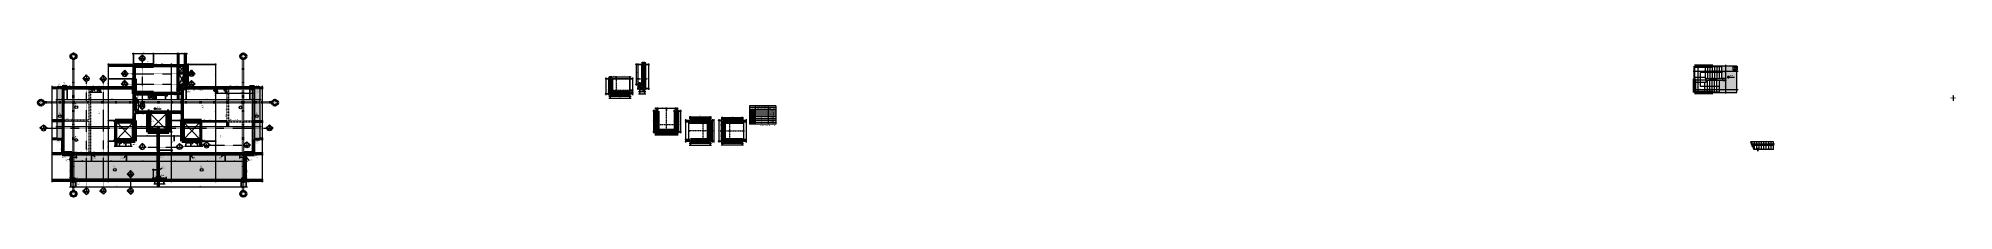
# Model space of a CAD drawing. Header units: centimetres. Extents: x -1139 to 26418, y -889 to 84390.
# Drawn here: x 1647 to 24349, y -889 to 818 of the extents above.
import ezdxf

# ---------------------------------------------------------------- set-up
doc = ezdxf.new("R2010")
doc.units = ezdxf.units.CM
for name, pattern in [('Aligning Line', [0.635, 0.3175, -0.3175]), ('Centro de 6 mm', [1.32, 0.6, -0.24, 0.24, -0.24]), ('Dash dot', [1.5875, 0.635, -0.47625, 0, -0.47625]), ('Hidden', [0.714375, 0.47625, -0.238125]), ('Hidden 1_5', [0.22, 0.15, -0.07]), ('Projeção', [0.396875, 0.238125, -0.15875]), ('Traço', [0.635, 0.3175, -0.3175])]:
    doc.linetypes.add(name, pattern=pattern)
for name, color, linetype, lineweight in [('A-ANNO-DIMS', 7, 'Continuous', 9), ('A-ANNO-DIMS-50', 7, 'Continuous', 9), ('A-DETL-GENF', 7, 'Continuous', 18), ('A-DETL-IDEN', 7, 'Continuous', 9), ('A-DETL-MEDM', 7, 'Continuous', 70), ('A-DETL-THIN', 7, 'Continuous', 18), ('A-FLOR', 7, 'Continuous', 9), ('A-FLOR-IDEN', 7, 'Continuous', 9), ('A-GENM', 7, 'Continuous', 18), ('A-GENM-HDLN', 7, 'Traço', 18), ('A-GENM-IDEN', 7, 'Continuous', 9), ('G-ANNO-DIMS', 7, 'Continuous', 9), ('G-ANNO-SYMB', 7, 'Continuous', 9), ('G-ANNO-TEXT', 7, 'Continuous', 9), ('S-BEAM', 7, 'Continuous', 9), ('S-BEAM-HDLN', 7, 'Traço', 25), ('S-BEAM-IDEN', 7, 'Continuous', 9), ('S-COLS', 7, 'Continuous', 9), ('S-COLS-HDLN', 7, 'Traço', 18), ('S-COLS-IDEN', 7, 'Continuous', 9), ('S-GRID', 7, 'Continuous', 9), ('S-GRID-IDEN', 7, 'Continuous', 9), ('S-STRS', 7, 'Continuous', 9), ('S-STRS-MBND', 7, 'Continuous', 18)]:
    doc.layers.add(name, color=color, linetype=linetype, lineweight=lineweight)
doc.layers.add('A-DETL', color=7, linetype='Continuous', lineweight=18, true_color=0x00a600)
doc.styles.add('Fira Sans', font='', dxfattribs={"width": 0.95, "height": 12.5})
doc.styles.add('Fira Sans_1', font='', dxfattribs={"width": 0.9, "height": 7.5})
doc.styles.add('Fira Sans_2', font='', dxfattribs={"height": 7.5})
doc.styles.add('Fira Sans_5', font='', dxfattribs={"height": 0.25})
doc.styles.add('Fira Sans_B', font='', dxfattribs={"height": 0.45})
doc.styles.add('Gadugi', font='gadugi.ttf', dxfattribs={"height": 15})
doc.styles.add('Gadugi_1', font='gadugi.ttf', dxfattribs={"height": 10})
doc.styles.add('Gadugi_2', font='gadugi.ttf', dxfattribs={"height": 0.2})
doc.styles.add('Gadugi_3', font='gadugi.ttf', dxfattribs={"height": 7.5})
doc.styles.add('Gadugi_4', font='gadugi.ttf', dxfattribs={"height": 12.5})
doc.styles.add('Gadugi_5', font='gadugi.ttf', dxfattribs={"height": 22.5})
doc.styles.add('Gadugi_7', font='gadugi.ttf', dxfattribs={"height": 0.25})
doc.styles.add('Gadugi_8', font='gadugi.ttf', dxfattribs={"height": 0.3})
doc.styles.add('Gadugi_B', font='gadugib.ttf', dxfattribs={"height": 7.5})
doc.styles.add('RomanD', font='romand__.ttf', dxfattribs={"height": 10})
doc.styles.get('Fira Sans').set_extended_font_data('Fira Sans')
doc.styles.get('Fira Sans_1').set_extended_font_data('Fira Sans')
doc.styles.get('Fira Sans_2').set_extended_font_data('Fira Sans')
doc.styles.get('Fira Sans_5').set_extended_font_data('Fira Sans')
doc.styles.get('Fira Sans_B').set_extended_font_data('Fira Sans', bold=True)
doc.dimstyles.new('PED_R80_1_5mm_ACIMA_As_ESQ__DEC_R00', dxfattribs={"dimscale": 30.48, "dimtxt": 10.229846, "dimasz": 0.328084, "dimexe": 0.246063, "dimexo": 0.246063, "dimgap": 0.049213, "dimtad": 1, "dimdec": 1, "dimrnd": 0.1, "dimdsep": 46, "dimtxsty": 'Fira Sans_2', "dimblk1": 'DOTSMALL', "dimblk2": 'DOTSMALL', "dimsah": 1, "dimcen": 0.09, "dimdle": 0.492126, "dimazin": 0, "dimtfac": 1, "dimtdec": 4, "dimtix": 1, "dimtmove": 0, "dimatfit": 3, "dimfxl": 1, "dimtvp": 1, "dimtolj": 1, "dimtzin": 0, "dimarcsym": 2})
doc.dimstyles.new('PED_R80_1_5mm_ACIMA_As_ESQ__R00', dxfattribs={"dimscale": 30.48, "dimtxt": 10.229846, "dimasz": 0.328084, "dimexe": 0.246063, "dimexo": 0.246063, "dimgap": 0.049213, "dimtad": 1, "dimdec": 1, "dimrnd": 0.5, "dimdsep": 46, "dimtxsty": 'Fira Sans_1', "dimblk1": 'DOTSMALL', "dimblk2": 'DOTSMALL', "dimsah": 1, "dimcen": 0.09, "dimdle": 0.492126, "dimazin": 0, "dimtfac": 1, "dimtdec": 4, "dimtix": 1, "dimtmove": 0, "dimatfit": 3, "dimfxl": 1, "dimtvp": 1, "dimtolj": 1, "dimtzin": 0, "dimarcsym": 2})
doc.dimstyles.new('PED_R80_1_5mm_ACIMA_As_ESQ__R00_1', dxfattribs={"dimscale": 30.48, "dimtxt": 10.229846, "dimasz": 0.328084, "dimexe": 0.246063, "dimexo": 0.246063, "dimgap": 0.049213, "dimtad": 1, "dimdec": 1, "dimrnd": 0.5, "dimdsep": 46, "dimtxsty": 'Fira Sans_1', "dimblk1": 'DOTSMALL', "dimblk2": 'DOTSMALL', "dimsah": 1, "dimcen": 0.09, "dimdle": 0.492126, "dimazin": 0, "dimtfac": 1, "dimtdec": 4, "dimtix": 1, "dimtmove": 1, "dimatfit": 3, "dimfxl": 1, "dimtvp": 1, "dimtolj": 1, "dimtzin": 0, "dimarcsym": 2})
doc.dimstyles.new('PED_R80_1_5mm_ACIMA_As_ESQ__R00_2', dxfattribs={"dimscale": 30.48, "dimtxt": 10.229846, "dimasz": 0.328084, "dimexe": 0.246063, "dimexo": 0.246063, "dimgap": 0.049213, "dimtad": 1, "dimdec": 1, "dimrnd": 0.5, "dimdsep": 46, "dimtxsty": 'Fira Sans_1', "dimblk1": 'DOTSMALL', "dimblk2": 'DOTSMALL', "dimsah": 1, "dimcen": 0.09, "dimdle": 0.492126, "dimazin": 0, "dimtfac": 1, "dimtdec": 4, "dimtix": 1, "dimtmove": 2, "dimatfit": 3, "dimfxl": 1, "dimtvp": 1, "dimtolj": 1, "dimtzin": 0, "dimarcsym": 2})
doc.dimstyles.new('PED_R80_1_5mm_ACIMA_As_ESQ__R00_3', dxfattribs={"dimscale": 30.48, "dimtxt": 10.229846, "dimasz": 0.328084, "dimexe": 0.246063, "dimexo": 0.246063, "dimgap": 0.049213, "dimtad": 1, "dimdec": 1, "dimrnd": 0.5, "dimdsep": 46, "dimtxsty": 'Fira Sans_1', "dimblk1": 'DOTSMALL', "dimblk2": 'DOTSMALL', "dimsah": 1, "dimcen": 0.09, "dimdle": 0.492126, "dimazin": 0, "dimtfac": 1, "dimtdec": 4, "dimtix": 1, "dimtmove": 0, "dimatfit": 3, "dimfxl": 1, "dimtvp": 1, "dimtolj": 1, "dimtzin": 0, "dimarcsym": 2})
pattern_1 = [(45, (3070.098, 0), (-3.535534, 3.535534), [])]

msp = doc.modelspace()

# ---------------------------------------------------------------- texts
at = {"layer": 'A-DETL-IDEN', "char_height": 10, "attachment_point": 1, "style": 'Gadugi_1'}
for s, insert, width in [('502', (10206.93, 136.58), 27.6582), ('31', (10210.73, 48.58), 18.4388), ('90', (10210.73, 114.58), 18.4388), ('65', (10210.73, 92.58), 18.4388), ('60', (10210.73, 70.58), 18.4388), ('12', (10210.73, 26.58), 18.4388), ('6', (10214.53, 4.58), 9.2194), ('840.55', (10324.83, 136.58), 49.7046), ('836.43', (10324.83, 114.58), 49.7046), ('836.18', (10324.83, 92.58), 49.7046), ('836.13', (10324.83, 70.58), 49.7046), ('835.84', (10324.83, 48.58), 49.7046), ('835.65', (10324.83, 26.58), 49.7046), ('835.59', (10324.83, 4.58), 49.7046), ('-71', (10207.9, -17.42), 25.2532), ('834.82', (10324.83, -17.42), 49.7046)]:
    msp.add_mtext(s, dxfattribs=dict(at, insert=insert, width=width))
at = {"layer": 'A-FLOR-IDEN', "attachment_point": 1}
for s, insert, char_height, width, style in [('L4', (3051.07, 239.34), 12.5, 21.6456, 'Gadugi_4'), ('L2', (1884.57, 111.34), 12.5, 21.6456, 'Gadugi_4'), ('h=10', (1890.47, 93.05), 7.5, 29.6624, 'Gadugi_3'), ('-71', (1893.06, 67.49), 7.5, 18.8397, 'Gadugi_3'), ('LR1', (2080.57, 218.84), 12.5, 34.4726, 'Gadugi_4'), ('h=16', (2086.47, 200.55), 7.5, 29.6624, 'Gadugi_3'), ('90', (2091.21, 174.99), 7.5, 13.6287, 'Gadugi_3'), ('L3', (2351.13, 115.89), 12.5, 21.6456, 'Gadugi_4'), ('h=20', (2357.03, 97.6), 7.5, 29.6624, 'Gadugi_3'), ('h=10', (3056.97, 221.05), 7.5, 29.6624, 'Gadugi_3'), ('L5A', (3581.68, 191.45), 12.5, 35.2742, 'Gadugi_4'), ('h=15', (3587.58, 173.16), 7.5, 29.6624, 'Gadugi_3'), ('LR3', (4026.57, 214.09), 12.5, 34.4726, 'Gadugi_4'), ('h=16', (4032.47, 195.8), 7.5, 29.6624, 'Gadugi_3'), ('90', (4037.21, 170.24), 7.5, 13.6287, 'Gadugi_3'), ('L6', (4221.57, 111.34), 12.5, 21.6456, 'Gadugi_4'), ('h=10', (4227.47, 93.05), 7.5, 29.6624, 'Gadugi_3'), ('-71', (4230.06, 67.49), 7.5, 18.8397, 'Gadugi_3'), ('LR2', (2080.57, -171.16), 12.5, 34.4726, 'Gadugi_4'), ('h=16', (2086.47, -189.45), 7.5, 29.6624, 'Gadugi_3'), ('90', (2091.21, -215.01), 7.5, 13.6287, 'Gadugi_3'), ('L5', (3799.24, -162.97), 12.5, 21.6456, 'Gadugi_4'), ('h=15', (3805.14, -181.25), 7.5, 29.6624, 'Gadugi_3'), ('L7', (2536.07, -523.66), 12.5, 21.6456, 'Gadugi_4'), ('h=12', (2541.97, -541.95), 7.5, 29.6624, 'Gadugi_3'), ('-8', (2547.38, -567.51), 7.5, 12.0253, 'Gadugi_3'), ('L8', (3566.07, -523.66), 12.5, 21.6456, 'Gadugi_4'), ('h=12', (3571.97, -541.95), 7.5, 29.6624, 'Gadugi_3'), ('-8', (3577.38, -567.51), 7.5, 12.0253, 'Gadugi_3')]:
    msp.add_mtext(s, dxfattribs=dict(at, insert=insert, char_height=char_height, width=width, style=style))
at = {"layer": 'A-GENM-IDEN', "char_height": 10, "attachment_point": 1, "style": 'Gadugi_1'}
for s, insert, width in [('16x16', (1970.1, -444.3), 44.8945), ('Ø15', (2298.4, -417.9), 31.2658), ('h=100', (2298.4, -434.98), 48.9029), ('Ø15', (2619.93, -417.9), 31.2658), ('h=100', (2619.93, -434.98), 48.9029), ('Ø15', (3479.71, -421.58), 31.2658), ('h=100', (3479.71, -438.66), 48.9029), ('Ø15', (3791.83, -421.58), 31.2658), ('h=100', (3791.83, -438.66), 48.9029), ('16x16', (4142.02, -448.09), 44.8945), ('h=39', (1970.1, -462.16), 39.6835), ('Ø15', (3114.57, -534.79), 31.2658), ('h=32', (3114.57, -551.87), 39.6835), ('h=39', (4142.02, -465.95), 39.6835)]:
    msp.add_mtext(s, dxfattribs=dict(at, insert=insert, width=width))
at = {"layer": 'G-ANNO-DIMS', "char_height": 12.5, "attachment_point": 1, "line_spacing_factor": 1.049215, "style": 'Fira Sans'}
for s, insert, width in [('835.59', (21686.72, 550.66), 58.921), ('835.53', (3038.77, 176.96), 58.3072)]:
    msp.add_mtext(s, dxfattribs=dict(at, insert=insert, width=width))
at = {"layer": 'G-ANNO-SYMB', "char_height": 10, "attachment_point": 1, "style": 'RomanD'}
for s, insert, width in [('016', (2867.58, 744.16), 33.6709), ('E2', (2872.36, 769.11), 22.0464), ('016', (2205.79, 503.62), 33.6709), ('C', (2214.71, 528.56), 12.0253), ('016', (2406.55, 500.36), 33.6709), ('A', (2415.8, 525.3), 11.2236), ('016', (2658.23, 559.14), 33.6709), ('E3', (2663.01, 584.09), 22.0464), ('E1', (2663.01, 464.09), 22.0464), ('016', (3449.55, 559.14), 33.6709), ('E3', (3454.33, 584.09), 22.0464), ('E1', (3454.33, 464.09), 22.0464), ('016', (2658.23, 439.14), 33.6709), ('016', (3449.55, 439.14), 33.6709), ('016', (2867.58, 178.67), 33.6709), ('E2', (2872.36, 203.62), 22.0464), ('016', (1695.83, -85.13), 33.6709), ('B', (1705.08, -60.18), 11.2236), ('016', (4373.8, -85.13), 33.6709), ('B', (4383.05, -60.18), 11.2236), ('017', (2865.86, -307.34), 33.6709), ('C', (2874.78, -282.4), 12.0253), ('017', (3309.04, -307.34), 33.6709), ('C', (3317.97, -282.4), 12.0253), ('---', (3623.34, -287.25), 44.4937), ('-', (3635.57, -262.31), 14.8312), ('---', (4099.89, -287.25), 44.4937), ('-', (4112.12, -262.31), 14.8312), ('015', (2730.58, -629.3), 33.6709), ('C', (2739.5, -604.35), 12.0253), ('016', (2205.79, -830.71), 33.6709), ('C', (2214.71, -805.76), 12.0253), ('016', (2406.55, -825.43), 33.6709), ('A', (2415.8, -800.49), 11.2236), ('015', (2730.58, -827.74), 33.6709), ('C', (2739.5, -802.79), 12.0253)]:
    msp.add_mtext(s, dxfattribs=dict(at, insert=insert, width=width))
at = {"layer": 'G-ANNO-TEXT', "attachment_point": 1}
for s, insert, char_height, width, style in [('CG', (8798.08, 511.35), 10, 22.8481, 'Gadugi_1'), ('8', (21286.9, 487.55), 7.5, 6.8143, 'Gadugi_3'), ('9', (21286.9, 515.71), 7.5, 6.8143, 'Gadugi_3'), ('10', (21286.9, 542.14), 7.5, 13.6287, 'Gadugi_3'), ('11', (21410, 527.54), 7.5, 13.6287, 'Gadugi_3'), ('12', (21436, 527.54), 7.5, 13.6287, 'Gadugi_3'), ('13', (21464.12, 527.54), 7.5, 13.6287, 'Gadugi_3'), ('14', (21491.94, 527.54), 7.5, 13.6287, 'Gadugi_3'), ('15', (21520.36, 527.54), 7.5, 13.6287, 'Gadugi_3'), ('16', (21549.69, 527.54), 7.5, 13.6287, 'Gadugi_3'), ('17', (21577.58, 527.54), 7.5, 13.6287, 'Gadugi_3'), ('18', (21606.84, 527.54), 7.5, 13.6287, 'Gadugi_3'), ('\\fGadugi|b1|i0|c0|p34|;D', (21606.84, 587.23), 7.5, 9.6203, 'Gadugi_B'), ('CG', (8499.69, 387.7), 10, 22.8481, 'Gadugi_1'), ('7', (21384.61, 362.37), 7.5, 6.8143, 'Gadugi_3'), ('6', (21413.8, 362.37), 7.5, 6.8143, 'Gadugi_3'), ('5', (21441.14, 362.37), 7.5, 6.8143, 'Gadugi_3'), ('4', (21468.22, 362.37), 7.5, 6.8143, 'Gadugi_3'), ('3', (21494.78, 362.37), 7.5, 6.8143, 'Gadugi_3'), ('2', (21522.83, 362.37), 7.5, 6.8143, 'Gadugi_3'), ('1', (21551.34, 362.37), 7.5, 6.8143, 'Gadugi_3'), ('* MEDIDAS REFERENTE A FORMA DO FUNDO DA', (24335.59, 277.1), 0.3, 11.1595, 'Gadugi_8'), ('ESCADA', (24335.59, 276.59), 0.3, 1.8679, 'Gadugi_8'), ('DET. COTAS DO FUNDO DA', (24335.8, 283.16), 0.45, 9.1553, 'Fira Sans_B'), ('FORMA', (24335.8, 282.38), 0.45, 2.5093, 'Fira Sans_B'), ('S/ESCALA', (24335.88, 281.61), 0.25, 1.8439, 'Gadugi_7'), ('*XXX', (24337.64, 280.18), 0.25, 0.9219, 'Fira Sans_5'), ('*XXX', (24347.36, 278.1), 0.25, 0.9219, 'Fira Sans_5'), ('Cor', (10095.52, 160.63), 12.5, 32.8692, 'Gadugi_4'), ('Legenda de desníveis', (10148.72, 182.63), 12.5, 200.8227, 'Gadugi_4'), ('Desnível (cm)', (10172.82, 160.63), 12.5, 125.4641, 'Gadugi_4'), ('Nível (m)', (10310.52, 160.63), 12.5, 84.9789, 'Gadugi_4'), ('CG', (9094.11, -38.83), 10, 22.8481, 'Gadugi_1'), ('CG', (9528.21, -115.33), 10, 22.8481, 'Gadugi_1'), ('CG', (9842.15, -115.17), 10, 22.8481, 'Gadugi_1'), ('Nível de referência: 835.53m', (10204.64, -40.46), 10, 213.6497, 'Gadugi_1'), ('8', (21999.79, -313), 7.5, 6.8143, 'Gadugi_3'), ('7', (22026.4, -313), 7.5, 6.8143, 'Gadugi_3'), ('6', (22055.71, -313), 7.5, 6.8143, 'Gadugi_3'), ('5', (22082.92, -313), 7.5, 6.8143, 'Gadugi_3'), ('4', (22111.64, -313), 7.5, 6.8143, 'Gadugi_3'), ('3', (22139.05, -313), 7.5, 6.8143, 'Gadugi_3'), ('2', (22168.21, -313), 7.5, 6.8143, 'Gadugi_3'), ('1', (22195.57, -313), 7.5, 6.8143, 'Gadugi_3'), ('\\fGadugi|b1|i0|c0|p34|;S', (22219.76, -280.76), 7.5, 7.2152, 'Gadugi_B')]:
    msp.add_mtext(s, dxfattribs=dict(at, insert=insert, char_height=char_height, width=width, style=style))
at = {"layer": 'G-ANNO-TEXT', "insert": (24342.02, 279.57), "char_height": 0.25, "width": 0.9219, "attachment_point": 1, "rotation": 325.683, "style": 'Fira Sans_5'}
msp.add_mtext('*XXX', dxfattribs=at)
at = {"layer": 'S-BEAM-IDEN', "attachment_point": 1}
for s, insert, char_height, width, style in [('V1', (3034.46, 693.1), 15, 30.0633, 'Gadugi'), ('19x56', (3098.16, 688.07), 10, 44.8945, 'Gadugi_1'), ('V1A', (3315.75, 623.07), 15, 46.4979, 'Gadugi'), ('V1B', (3316.75, 480.68), 15, 44.8945, 'Gadugi'), ('14 x 30', (3315.8, 601.44), 10, 54.5147, 'Gadugi_1'), ('14 x 30', (3316.8, 459.04), 10, 54.5147, 'Gadugi_1'), ('V2', (1877.53, 450.14), 15, 30.0633, 'Gadugi'), ('19 x 93', (1877.58, 428.51), 10, 54.5147, 'Gadugi_1'), ('VP1', (2004.76, 431.19), 15, 44.4937, 'Gadugi'), ('19x583', (2068.46, 426.16), 10, 54.1139, 'Gadugi_1'), ('V2', (2286.85, 431.19), 15, 30.0633, 'Gadugi'), ('19x171', (2350.55, 426.16), 10, 54.1139, 'Gadugi_1'), ('V4', (3187.35, 322.12), 15, 30.0633, 'Gadugi'), ('19x56', (3251.06, 317.09), 10, 44.8945, 'Gadugi_1'), ('V3', (3482.98, 381.6), 15, 30.0633, 'Gadugi'), ('19x171', (3546.68, 376.57), 10, 54.1139, 'Gadugi_1'), ('VP2', (3905.96, 428.6), 15, 44.4937, 'Gadugi'), ('19x583', (3969.66, 423.57), 10, 54.1139, 'Gadugi_1'), ('19x93', (4224.32, 429.12), 10, 44.8945, 'Gadugi_1'), ('VP3', (1973.96, 38.6), 15, 44.4937, 'Gadugi'), ('19x376', (2037.66, 33.57), 10, 54.1139, 'Gadugi_1'), ('V5', (2808.09, 97.06), 15, 30.0633, 'Gadugi'), ('19x50', (2871.79, 92.04), 10, 44.8945, 'Gadugi_1'), ('19x87', (2967.16, 137.94), 10, 44.8945, 'Gadugi_1'), ('19x50', (3246.93, 137.94), 10, 44.8945, 'Gadugi_1'), ('V5', (3601.66, 29.1), 15, 30.0633, 'Gadugi'), ('19x80', (3665.36, 24.07), 10, 44.8945, 'Gadugi_1'), ('VP4', (3905.96, 29.1), 15, 44.4937, 'Gadugi'), ('19x465', (3969.66, 24.07), 10, 54.1139, 'Gadugi_1'), ('V2A', (1861.25, -224.74), 15, 46.4979, 'Gadugi'), ('19 x 93', (1861.3, -246.38), 10, 54.5147, 'Gadugi_1'), ('VP5', (2073.96, -351.4), 15, 44.4937, 'Gadugi'), ('19x583', (2137.66, -356.43), 10, 54.1139, 'Gadugi_1'), ('V6', (2292.96, -351.4), 15, 30.0633, 'Gadugi'), ('19x141', (2356.66, -356.43), 10, 54.1139, 'Gadugi_1'), ('V3A', (4222.42, -228.61), 15, 46.4979, 'Gadugi'), ('19 x 93', (4222.47, -250.25), 10, 54.5147, 'Gadugi_1'), ('V7', (2094.01, -666.4), 15, 30.0633, 'Gadugi'), ('19x81', (2157.72, -671.43), 10, 44.8945, 'Gadugi_1')]:
    msp.add_mtext(s, dxfattribs=dict(at, insert=insert, char_height=char_height, width=width, style=style))
at = {"layer": 'S-BEAM-IDEN', "attachment_point": 1, "rotation": 90}
for s, insert, char_height, width, style in [('V12', (2755.75, 504.12), 15, 44.0928, 'Gadugi'), ('19x50', (2760.78, 567.82), 10, 44.8945, 'Gadugi_1'), ('14x56', (3282.78, 430.02), 10, 44.8945, 'Gadugi_1'), ('V14', (3277.75, 366.31), 15, 44.0928, 'Gadugi'), ('V11', (2755.75, 34.31), 15, 44.0928, 'Gadugi'), ('19x50', (2760.78, 98.02), 10, 44.8945, 'Gadugi_1'), ('V15', (3323.07, -1.22), 15, 44.0928, 'Gadugi'), ('19x50', (3328.1, 62.48), 10, 44.8945, 'Gadugi_1'), ('VP8', (3862.25, 54.11), 15, 44.4937, 'Gadugi'), ('19x376', (3867.28, 117.82), 10, 54.1139, 'Gadugi_1'), ('VP9', (4171.25, 15.11), 15, 44.4937, 'Gadugi'), ('19x583', (4176.28, 78.82), 10, 54.1139, 'Gadugi_1'), ('V10', (2539.75, -214.13), 15, 44.0928, 'Gadugi'), ('14x87', (2544.78, -150.43), 10, 44.8945, 'Gadugi_1'), ('19x108', (3046.41, -223.83), 10, 54.1139, 'Gadugi_1'), ('V16', (3547.75, -194.69), 15, 44.0928, 'Gadugi'), ('14x87', (3552.78, -130.98), 10, 44.8945, 'Gadugi_1'), ('VP6', (1911.25, -346.39), 15, 44.4937, 'Gadugi'), ('19x583', (1916.28, -282.68), 10, 54.1139, 'Gadugi_1'), ('VP7', (2230.25, -346.39), 15, 44.4937, 'Gadugi'), ('19x376', (2235.28, -282.68), 10, 54.1139, 'Gadugi_1'), ('V18', (4171.25, -355.98), 15, 44.0928, 'Gadugi'), ('19x171', (4176.28, -292.27), 10, 54.1139, 'Gadugi_1'), ('V9', (2011.25, -681.99), 15, 30.0633, 'Gadugi'), ('19x81', (2016.28, -618.28), 10, 44.8945, 'Gadugi_1'), ('V13', (3041.25, -631.83), 15, 44.0928, 'Gadugi'), ('19x100', (3046.28, -568.13), 10, 54.1139, 'Gadugi_1'), ('V17', (4118.77, -676.21), 15, 44.0928, 'Gadugi'), ('19x81', (4123.8, -612.51), 10, 44.8945, 'Gadugi_1')]:
    msp.add_mtext(s, dxfattribs=dict(at, insert=insert, char_height=char_height, width=width, style=style))
at = {"layer": 'S-COLS-IDEN', "attachment_point": 1}
for s, insert, char_height, width, style in [('235x19', (2941.13, 694.14), 10, 54.1139, 'Gadugi_1'), ('P1', (2941.13, 717.63), 15, 28.4599, 'Gadugi'), ('P2', (1940.14, 464.37), 15, 28.4599, 'Gadugi'), ('58x19', (1940.14, 440.88), 10, 44.8945, 'Gadugi_1'), ('P3', (2808.78, 318.33), 15, 28.4599, 'Gadugi'), ('P4', (3402.03, 380.07), 15, 28.4599, 'Gadugi'), ('58x19', (4224.32, 355.53), 10, 44.8945, 'Gadugi_1'), ('P5', (4224.32, 379.02), 15, 28.4599, 'Gadugi'), ('P6', (2969.91, 32.92), 15, 28.4599, 'Gadugi'), ('P12', (3594.38, -215.86), 15, 42.4894, 'Gadugi'), ('119x19', (1925.1, -423.86), 10, 54.1139, 'Gadugi_1'), ('P13', (1925.1, -400.37), 15, 42.4894, 'Gadugi'), ('P11', (2761.75, -243.27), 15, 42.4894, 'Gadugi'), ('60x19', (3087.28, -422.52), 10, 44.8945, 'Gadugi_1'), ('P20B', (3087.28, -399.03), 15, 57.3207, 'Gadugi'), ('119x19', (4206.59, -419.44), 10, 54.1139, 'Gadugi_1'), ('P14', (4206.59, -395.95), 15, 42.4894, 'Gadugi'), ('60x19', (3093.25, -653.69), 10, 44.8945, 'Gadugi_1'), ('P20A', (3093.25, -630.2), 15, 58.924, 'Gadugi'), ('60x19', (2102.58, -737.88), 10, 44.8945, 'Gadugi_1'), ('P15', (2102.58, -714.39), 15, 42.4894, 'Gadugi'), ('60x19', (4123.95, -720.25), 10, 44.8945, 'Gadugi_1'), ('P16', (4123.95, -696.76), 15, 42.4894, 'Gadugi')]:
    msp.add_mtext(s, dxfattribs=dict(at, insert=insert, char_height=char_height, width=width, style=style))
at = {"layer": 'S-GRID-IDEN', "color": 6, "true_color": 0xff00ff, "char_height": 22.5, "width": 42.0886, "attachment_point": 1, "style": 'Gadugi_5'}
for insert in [(2046.07, 783.82), (2046.07, -845.42)]:
    msp.add_mtext('Y1', dxfattribs=dict(at, insert=insert))
at = {"layer": 'S-GRID-IDEN', "color": 40, "true_color": 0xffc000, "char_height": 22.5, "width": 42.0886, "attachment_point": 1, "style": 'Gadugi_5'}
for insert in [(4059.07, 783.82), (4059.07, -845.42)]:
    msp.add_mtext('Y2', dxfattribs=dict(at, insert=insert))
at = {"layer": 'S-GRID-IDEN', "color": 114, "true_color": 0x00b050, "char_height": 22.5, "width": 43.692, "attachment_point": 1, "style": 'Gadugi_5'}
for insert in [(1661, 234.66), (4433.09, 234.66)]:
    msp.add_mtext('X2', dxfattribs=dict(at, insert=insert))

# ---------------------------------------------------------------- blocks, each defined once
blk = doc.blocks.new('PED_FURO_CIRCULAR_R04_2020 _INSTÂNCIA_ - FURO CIRC-3743808-PL400 - FORMA DO BARRILETE')
at = {"layer": 'A-GENM-HDLN'}
for p, q in [((7.5, -9.5), (-7.5, 9.5)), ((-7.5, -9.5), (7.5, 9.5)), ((-7.5, -9.5), (-7.5, 9.5)), ((7.5, 9.5), (7.5, -9.5))]:
    blk.add_line(p, q, dxfattribs=at)
blk = doc.blocks.new('PED_FURO_CIRCULAR_R04_2020 _INSTÂNCIA_ - FURO CIRC-V4-PL400 - FORMA DO BARRILETE')
at = {"layer": 'A-GENM-HDLN'}
for p, q in [((7.5, -9.5), (-7.5, 9.5)), ((-7.5, -9.5), (7.5, 9.5)), ((-7.5, -9.5), (-7.5, 9.5)), ((7.5, 9.5), (7.5, -9.5))]:
    blk.add_line(p, q, dxfattribs=at)
blk = doc.blocks.new('PED_FURO_CIRCULAR_R04_2020 _INSTÂNCIA_ - FURO CIRC-3769521-PL400 - FORMA DO BARRILETE')
at = {"layer": 'A-GENM', "color": 8, "true_color": 0x808080}
for p, q in [((-7, 9), (-7, 9)), ((-7, 9), (-7, 9)), ((-7, 9), (8, 9)), ((7, 9), (8, 9)), ((8, 9), (8, 9))]:
    blk.add_line(p, q, dxfattribs=at)
at = {"layer": 'A-GENM-HDLN'}
for p, q in [((8, -10), (-7, 9)), ((-7, -10), (7, 9)), ((-7, -10), (-7, 9)), ((8, 9), (8, -10)), ((8, -10), (-7, -10))]:
    blk.add_line(p, q, dxfattribs=at)
blk = doc.blocks.new('PED_FURO_RETANGULAR_R04_2020 _INSTÂNCIA_ - FURO RET-3769470-PL400 - FORMA DO BARRILETE')
at = {"layer": 'A-GENM-HDLN'}
for p, q in [((-8, 9.5), (8, -9.5)), ((-8, -9.5), (8, 9.5)), ((-8, -9.5), (-8, 9.5)), ((8, 9.5), (8, -9.5))]:
    blk.add_line(p, q, dxfattribs=at)
blk = doc.blocks.new('TQS - Pilar retangular - 235_0 x 19_0-2574328-PL401 - FORMA DA ESCADA BARR')
at = {"layer": 'S-COLS', "color": 8, "lineweight": 50, "true_color": 0x808080}
for p in [(-99, -9), (118, -9)]:
    blk.add_line(p, (118, -9), dxfattribs=at)
blk = doc.blocks.new('PED_TAG_PILAR_R03 - PILAR VER DET_-2523782-PL400 - FORMA DO BARRILETE')
at = {"layer": 'S-COLS-IDEN', "insert": (0.11, -0.63), "char_height": 0.2, "width": 1.3709, "attachment_point": 1, "style": 'Gadugi_2'}
blk.add_mtext('VER DET.', dxfattribs=at)
blk = doc.blocks.new('PED_TAG_LAJE_R01 - TÍTULO_ESPESSURA_REBAIXO-2413107-PL400 - FORMA DO BARRILETE')
at = {"layer": 'A-FLOR-IDEN'}
blk.add_circle((-0.05, -0.67), 0.325, dxfattribs=at)
blk = doc.blocks.new('Corte - M_Cabeça do corte - Preenchida-2060824-PL400 - FORMA DO BARRILETE')
at = {"layer": 'G-ANNO-SYMB'}
h = blk.add_hatch(color=256, dxfattribs=at)
edge = h.paths.add_edge_path(flags=0)
edge.add_line((-1.45, 0), (-1.02, 0.42))
edge.add_arc((-0.6, 0), 0.6, 135, 180)
edge.add_line((-1.2, 0), (-1.45, 0))
h = blk.add_hatch(color=256, dxfattribs=at)
edge = h.paths.add_edge_path(flags=0)
edge.add_line((-0.6, 0.85), (-0.6, 0.6))
edge.add_arc((-0.6, 0), 0.6, 90, 135)
edge.add_line((-1.02, 0.42), (-0.6, 0.85))
h = blk.add_hatch(color=256, dxfattribs=at)
edge = h.paths.add_edge_path(flags=0)
edge.add_line((-0.6, 0.85), (-0.18, 0.42))
edge.add_arc((-0.6, 0), 0.6, 45, 90)
edge.add_line((-0.6, 0.6), (-0.6, 0.85))
h = blk.add_hatch(color=256, dxfattribs=at)
edge = h.paths.add_edge_path(flags=0)
edge.add_line((0.25, 0), (0, 0))
edge.add_arc((-0.6, 0), 0.6, 360, 405)
edge.add_line((-0.18, 0.42), (0.25, 0))
for p, q in [((-0.6, 0.85), (-1.45, 0)), ((-1.02, 0.42), (-1.45, 0)), ((-1.45, 0), (-1.2, 0)), ((-0.6, 0.85), (-1.02, 0.42)), ((-0.6, 0.85), (0.25, 0)), ((-0.6, 0.6), (-0.6, 0.85)), ((-0.6, 0.85), (-0.6, 0.6)), ((-0.18, 0.42), (-0.6, 0.85)), ((0.25, 0), (-0.18, 0.42)), ((0, 0), (0.25, 0)), ((-1.2, 0), (-1.45, 0)), ((0, 0), (0.25, 0))]:
    blk.add_line(p, q, dxfattribs=at)
for start, end in [(360, 180), (135, 180), (180, 360), (90, 135), (45, 90), (360, 45)]:
    blk.add_arc((-0.6, 0), 0.6, start, end, dxfattribs=at)
blk = doc.blocks.new('Eixo - Y1-2173029-PL400 - FORMA DO BARRILETE')
at = {"layer": 'S-GRID-IDEN', "color": 6, "lineweight": 35, "true_color": 0xff00ff}
blk.add_circle((0, 0), 0.65, dxfattribs=at)
blk = doc.blocks.new('Eixo - Y2-2173031-PL400 - FORMA DO BARRILETE')
at = {"layer": 'S-GRID-IDEN', "color": 40, "lineweight": 35, "true_color": 0xffc000}
blk.add_circle((0, 0), 0.65, dxfattribs=at)
blk = doc.blocks.new('Eixo - X2-2173052-PL400 - FORMA DO BARRILETE')
at = {"layer": 'S-GRID-IDEN', "color": 114, "lineweight": 35, "true_color": 0x00b050}
blk.add_circle((0, 0), 0.65, dxfattribs=at)
blk = doc.blocks.new('Elevações de ponto - M_Cota de elevação - Alvo preenchido-10609-PL400 - FORMA DO BARRILETE')
at = {"layer": 'G-ANNO-DIMS'}
h = blk.add_hatch(color=256, dxfattribs=at)
edge = h.paths.add_edge_path(flags=0)
edge.add_line((0, 0), (-0.2, 0))
edge.add_arc((0, 0), 0.2, 90, 180, ccw=False)
edge.add_line((0, 0.2), (0, 0))
h = blk.add_hatch(color=256, dxfattribs=at)
edge = h.paths.add_edge_path(flags=0)
edge.add_line((0, 0), (0.2, 0))
edge.add_arc((0, 0), 0.2, 270, 360, ccw=False)
edge.add_line((0, -0.2), (0, 0))
for p, q in [((-0.3, 0), (1.4, 0)), ((0, -0.3), (0, 0.3))]:
    blk.add_line(p, q, dxfattribs=at)
blk.add_circle((0, 0), 0.2, dxfattribs=at)
blk = doc.blocks.new('DIMBLOCK1-PL400 - FORMA DO BARRILETE')
at = {"layer": 'A-ANNO-DIMS-50', "true_color": 0x000032}
h = blk.add_hatch(color=178, dxfattribs=at)
edge = h.paths.add_edge_path(flags=0)
edge.add_arc((2031, -774), 1.25, 0, 360)
h = blk.add_hatch(color=178, dxfattribs=at)
edge = h.paths.add_edge_path(flags=0)
edge.add_arc((2064, -774), 1.25, 0, 360)
at = {"layer": 'A-ANNO-DIMS-50', "color": 178, "true_color": 0x000032}
for p, q in [((2016, -774), (2064, -774)), ((2031, -712), (2031, -782)), ((2031, -774), (2031, -712)), ((2064, -780), (2064, -767)), ((2064, -774), (2064, -780))]:
    blk.add_line(p, q, dxfattribs=at)
for centre in [(2031, -774), (2064, -774)]:
    blk.add_circle(centre, 1.25, dxfattribs=at)
at = {"layer": 'A-ANNO-DIMS-50', "color": 0, "insert": (2042, -762), "char_height": 7.5, "width": 11.65, "attachment_point": 1, "line_spacing_factor": 1.049215, "style": 'Fira Sans_1'}
blk.add_mtext('33', dxfattribs=at)
blk = doc.blocks.new('_DotSmall')
at = {"color": 0, "linetype": 'ByBlock', "const_width": 0.5}
blk.add_lwpolyline([(-0.0625, 0, 1), (0.0625, 0, 1)], format="xyb", close=True, dxfattribs=at)
blk = doc.blocks.new('DIMBLOCK2-PL400 - FORMA DO BARRILETE')
at = {"layer": 'A-ANNO-DIMS-50', "true_color": 0x000032}
h = blk.add_hatch(color=178, dxfattribs=at)
edge = h.paths.add_edge_path(flags=0)
edge.add_arc((2064, -774), 1.25, 0, 360)
h = blk.add_hatch(color=178, dxfattribs=at)
edge = h.paths.add_edge_path(flags=0)
edge.add_arc((2091, -774), 1.25, 0, 360)
at = {"layer": 'A-ANNO-DIMS-50', "color": 178, "true_color": 0x000032}
for p, q in [((2064, -780), (2064, -767)), ((2064, -774), (2091, -774)), ((2064, -774), (2064, -780)), ((2091, -712), (2091, -782)), ((2091, -774), (2091, -712))]:
    blk.add_line(p, q, dxfattribs=at)
for centre in [(2064, -774), (2091, -774)]:
    blk.add_circle(centre, 1.25, dxfattribs=at)
at = {"layer": 'A-ANNO-DIMS-50', "color": 0, "insert": (2073, -762), "char_height": 7.5, "width": 10.86, "attachment_point": 1, "line_spacing_factor": 1.049215, "style": 'Fira Sans_1'}
blk.add_mtext('27', dxfattribs=at)
blk = doc.blocks.new('DIMBLOCK3-PL400 - FORMA DO BARRILETE')
at = {"layer": 'A-ANNO-DIMS-50', "true_color": 0x000032}
h = blk.add_hatch(color=178, dxfattribs=at)
edge = h.paths.add_edge_path(flags=0)
edge.add_arc((2091, -774), 1.25, 0, 360)
h = blk.add_hatch(color=178, dxfattribs=at)
edge = h.paths.add_edge_path(flags=0)
edge.add_arc((3061, -774), 1.25, 0, 360)
at = {"layer": 'A-ANNO-DIMS-50', "color": 178, "true_color": 0x000032}
for p, q in [((2091, -712), (2091, -782)), ((2091, -774), (2091, -712)), ((2091, -774), (3061, -774)), ((3061, -712), (3061, -782)), ((3061, -774), (3061, -712))]:
    blk.add_line(p, q, dxfattribs=at)
for centre in [(2091, -774), (3061, -774)]:
    blk.add_circle(centre, 1.25, dxfattribs=at)
at = {"layer": 'A-ANNO-DIMS-50', "color": 0, "insert": (2568, -762), "char_height": 7.5, "width": 17.78, "attachment_point": 1, "line_spacing_factor": 1.049215, "style": 'Fira Sans_1'}
blk.add_mtext('970', dxfattribs=at)
blk = doc.blocks.new('DIMBLOCK4-PL400 - FORMA DO BARRILETE')
at = {"layer": 'A-ANNO-DIMS-50', "true_color": 0x000032}
h = blk.add_hatch(color=178, dxfattribs=at)
edge = h.paths.add_edge_path(flags=0)
edge.add_arc((3061, -774), 1.25, 0, 360)
h = blk.add_hatch(color=178, dxfattribs=at)
edge = h.paths.add_edge_path(flags=0)
edge.add_arc((3080, -774), 1.25, 0, 360)
at = {"layer": 'A-ANNO-DIMS-50', "color": 178, "true_color": 0x000032}
for p, q in [((3061, -712), (3061, -782)), ((3061, -774), (3061, -712)), ((3061, -774), (3080, -774)), ((3080, -712), (3080, -782)), ((3080, -774), (3080, -712))]:
    blk.add_line(p, q, dxfattribs=at)
for centre in [(3061, -774), (3080, -774)]:
    blk.add_circle(centre, 1.25, dxfattribs=at)
at = {"layer": 'A-ANNO-DIMS-50', "color": 0, "insert": (3065, -762), "char_height": 7.5, "width": 11.17, "attachment_point": 1, "line_spacing_factor": 1.049215, "style": 'Fira Sans_1'}
blk.add_mtext('19', dxfattribs=at)
blk = doc.blocks.new('DIMBLOCK5-PL400 - FORMA DO BARRILETE')
at = {"layer": 'A-ANNO-DIMS-50', "true_color": 0x000032}
h = blk.add_hatch(color=178, dxfattribs=at)
edge = h.paths.add_edge_path(flags=0)
edge.add_arc((3080, -774), 1.25, 0, 360)
h = blk.add_hatch(color=178, dxfattribs=at)
edge = h.paths.add_edge_path(flags=0)
edge.add_arc((4050, -774), 1.25, 0, 360)
at = {"layer": 'A-ANNO-DIMS-50', "color": 178, "true_color": 0x000032}
for p, q in [((3080, -712), (3080, -782)), ((3080, -774), (3080, -712)), ((3080, -774), (4050, -774)), ((4050, -712), (4050, -782)), ((4050, -774), (4050, -712))]:
    blk.add_line(p, q, dxfattribs=at)
for centre in [(3080, -774), (4050, -774)]:
    blk.add_circle(centre, 1.25, dxfattribs=at)
at = {"layer": 'A-ANNO-DIMS-50', "color": 0, "insert": (3557, -762), "char_height": 7.5, "width": 17.78, "attachment_point": 1, "line_spacing_factor": 1.049215, "style": 'Fira Sans_1'}
blk.add_mtext('970', dxfattribs=at)
blk = doc.blocks.new('DIMBLOCK6-PL400 - FORMA DO BARRILETE')
at = {"layer": 'A-ANNO-DIMS-50', "true_color": 0x000032}
h = blk.add_hatch(color=178, dxfattribs=at)
edge = h.paths.add_edge_path(flags=0)
edge.add_arc((4050, -774), 1.25, 0, 360)
h = blk.add_hatch(color=178, dxfattribs=at)
edge = h.paths.add_edge_path(flags=0)
edge.add_arc((4077, -774), 1.25, 0, 360)
at = {"layer": 'A-ANNO-DIMS-50', "color": 178, "true_color": 0x000032}
for p, q in [((4050, -712), (4050, -782)), ((4050, -774), (4050, -712)), ((4050, -774), (4077, -774)), ((4077, -780), (4077, -767)), ((4077, -774), (4077, -780))]:
    blk.add_line(p, q, dxfattribs=at)
for centre in [(4050, -774), (4077, -774)]:
    blk.add_circle(centre, 1.25, dxfattribs=at)
at = {"layer": 'A-ANNO-DIMS-50', "color": 0, "insert": (4059, -762), "char_height": 7.5, "width": 10.86, "attachment_point": 1, "line_spacing_factor": 1.049215, "style": 'Fira Sans_1'}
blk.add_mtext('27', dxfattribs=at)
blk = doc.blocks.new('DIMBLOCK7-PL400 - FORMA DO BARRILETE')
at = {"layer": 'A-ANNO-DIMS-50', "true_color": 0x000032}
h = blk.add_hatch(color=178, dxfattribs=at)
edge = h.paths.add_edge_path(flags=0)
edge.add_arc((4077, -774), 1.25, 0, 360)
h = blk.add_hatch(color=178, dxfattribs=at)
edge = h.paths.add_edge_path(flags=0)
edge.add_arc((4110, -774), 1.25, 0, 360)
at = {"layer": 'A-ANNO-DIMS-50', "color": 178, "true_color": 0x000032}
for p, q in [((4077, -780), (4077, -767)), ((4077, -774), (4125, -774)), ((4077, -774), (4077, -780)), ((4110, -712), (4110, -782)), ((4110, -774), (4110, -712))]:
    blk.add_line(p, q, dxfattribs=at)
for centre in [(4077, -774), (4110, -774)]:
    blk.add_circle(centre, 1.25, dxfattribs=at)
at = {"layer": 'A-ANNO-DIMS-50', "color": 0, "insert": (4088, -762), "char_height": 7.5, "width": 11.65, "attachment_point": 1, "line_spacing_factor": 1.049215, "style": 'Fira Sans_1'}
blk.add_mtext('33', dxfattribs=at)
blk = doc.blocks.new('DIMBLOCK8-PL400 - FORMA DO BARRILETE')
at = {"layer": 'A-ANNO-DIMS-50', "true_color": 0x000032}
h = blk.add_hatch(color=178, dxfattribs=at)
edge = h.paths.add_edge_path(flags=0)
edge.add_arc((1869, -60), 1.25, 0, 360)
h = blk.add_hatch(color=178, dxfattribs=at)
edge = h.paths.add_edge_path(flags=0)
edge.add_arc((1931, -60), 1.25, 0, 360)
at = {"layer": 'A-ANNO-DIMS-50', "color": 178, "true_color": 0x000032}
for p, q in [((1854, -60), (1931, -60)), ((1869, -66), (1869, -53)), ((1869, -60), (1869, -66)), ((1931, -66), (1931, -53)), ((1931, -60), (1931, -66))]:
    blk.add_line(p, q, dxfattribs=at)
for centre in [(1869, -60), (1931, -60)]:
    blk.add_circle(centre, 1.25, dxfattribs=at)
at = {"layer": 'A-ANNO-DIMS-50', "color": 0, "insert": (1895, -48), "char_height": 7.5, "width": 11.8, "attachment_point": 1, "line_spacing_factor": 1.049215, "style": 'Fira Sans_1'}
blk.add_mtext('62', dxfattribs=at)
blk = doc.blocks.new('DIMBLOCK9-PL400 - FORMA DO BARRILETE')
at = {"layer": 'A-ANNO-DIMS-50', "true_color": 0x000032}
h = blk.add_hatch(color=178, dxfattribs=at)
edge = h.paths.add_edge_path(flags=0)
edge.add_arc((1931, -60), 1.25, 0, 360)
h = blk.add_hatch(color=178, dxfattribs=at)
edge = h.paths.add_edge_path(flags=0)
edge.add_arc((1950, -60), 1.25, 0, 360)
at = {"layer": 'A-ANNO-DIMS-50', "color": 178, "true_color": 0x000032}
for p, q in [((1931, -66), (1931, -53)), ((1931, -60), (1950, -60)), ((1931, -60), (1931, -66)), ((1950, -66), (1950, -53)), ((1950, -60), (1950, -66))]:
    blk.add_line(p, q, dxfattribs=at)
for centre in [(1931, -60), (1950, -60)]:
    blk.add_circle(centre, 1.25, dxfattribs=at)
at = {"layer": 'A-ANNO-DIMS-50', "color": 0, "insert": (1935, -48), "char_height": 7.5, "width": 11.17, "attachment_point": 1, "line_spacing_factor": 1.049215, "style": 'Fira Sans_1'}
blk.add_mtext('19', dxfattribs=at)
blk = doc.blocks.new('DIMBLOCK10-PL400 - FORMA DO BARRILETE')
at = {"layer": 'A-ANNO-DIMS-50', "true_color": 0x000032}
h = blk.add_hatch(color=178, dxfattribs=at)
edge = h.paths.add_edge_path(flags=0)
edge.add_arc((1950, -60), 1.25, 0, 360)
h = blk.add_hatch(color=178, dxfattribs=at)
edge = h.paths.add_edge_path(flags=0)
edge.add_arc((2250, -60), 1.25, 0, 360)
at = {"layer": 'A-ANNO-DIMS-50', "color": 178, "true_color": 0x000032}
for p, q in [((1950, -66), (1950, -53)), ((1950, -60), (2250, -60)), ((1950, -60), (1950, -66)), ((2250, -66), (2250, -53)), ((2250, -60), (2250, -66))]:
    blk.add_line(p, q, dxfattribs=at)
for centre in [(1950, -60), (2250, -60)]:
    blk.add_circle(centre, 1.25, dxfattribs=at)
at = {"layer": 'A-ANNO-DIMS-50', "color": 0, "insert": (2092, -48), "char_height": 7.5, "width": 18.73, "attachment_point": 1, "line_spacing_factor": 1.049215, "style": 'Fira Sans_1'}
blk.add_mtext('300', dxfattribs=at)
blk = doc.blocks.new('DIMBLOCK11-PL400 - FORMA DO BARRILETE')
at = {"layer": 'A-ANNO-DIMS-50', "true_color": 0x000032}
h = blk.add_hatch(color=178, dxfattribs=at)
edge = h.paths.add_edge_path(flags=0)
edge.add_arc((2250, -60), 1.25, 0, 360)
h = blk.add_hatch(color=178, dxfattribs=at)
edge = h.paths.add_edge_path(flags=0)
edge.add_arc((2269, -60), 1.25, 0, 360)
at = {"layer": 'A-ANNO-DIMS-50', "color": 178, "true_color": 0x000032}
for p, q in [((2250, -66), (2250, -53)), ((2250, -60), (2269, -60)), ((2250, -60), (2250, -66)), ((2269, -66), (2269, -53)), ((2269, -60), (2269, -66))]:
    blk.add_line(p, q, dxfattribs=at)
for centre in [(2250, -60), (2269, -60)]:
    blk.add_circle(centre, 1.25, dxfattribs=at)
at = {"layer": 'A-ANNO-DIMS-50', "color": 0, "insert": (2254, -48), "char_height": 7.5, "width": 11.17, "attachment_point": 1, "line_spacing_factor": 1.049215, "style": 'Fira Sans_1'}
blk.add_mtext('19', dxfattribs=at)
blk = doc.blocks.new('DIMBLOCK12-PL400 - FORMA DO BARRILETE')
at = {"layer": 'A-ANNO-DIMS-50', "true_color": 0x000032}
h = blk.add_hatch(color=178, dxfattribs=at)
edge = h.paths.add_edge_path(flags=0)
edge.add_arc((2269, -60), 1.25, 0, 360)
h = blk.add_hatch(color=178, dxfattribs=at)
edge = h.paths.add_edge_path(flags=0)
edge.add_arc((2559, -60), 1.25, 0, 360)
at = {"layer": 'A-ANNO-DIMS-50', "color": 178, "true_color": 0x000032}
for p, q in [((2269, -66), (2269, -53)), ((2269, -60), (2559, -60)), ((2269, -60), (2269, -66)), ((2559, -66), (2559, -53)), ((2559, -60), (2559, -66))]:
    blk.add_line(p, q, dxfattribs=at)
for centre in [(2269, -60), (2559, -60)]:
    blk.add_circle(centre, 1.25, dxfattribs=at)
at = {"layer": 'A-ANNO-DIMS-50', "color": 0, "insert": (2403, -48), "char_height": 7.5, "width": 26.91, "attachment_point": 1, "line_spacing_factor": 1.049215, "style": 'Fira Sans_1'}
blk.add_mtext('290.5', dxfattribs=at)
blk = doc.blocks.new('DIMBLOCK13-PL400 - FORMA DO BARRILETE')
at = {"layer": 'A-ANNO-DIMS-50', "true_color": 0x000032}
h = blk.add_hatch(color=178, dxfattribs=at)
edge = h.paths.add_edge_path(flags=0)
edge.add_arc((2559, -60), 1.25, 0, 360)
h = blk.add_hatch(color=178, dxfattribs=at)
edge = h.paths.add_edge_path(flags=0)
edge.add_arc((2573, -60), 1.25, 0, 360)
at = {"layer": 'A-ANNO-DIMS-50', "color": 178, "true_color": 0x000032}
for p, q in [((2559, -66), (2559, -53)), ((2559, -60), (2573, -60)), ((2559, -60), (2559, -66)), ((2573, -66), (2573, -53)), ((2573, -60), (2573, -66))]:
    blk.add_line(p, q, dxfattribs=at)
for centre in [(2559, -60), (2573, -60)]:
    blk.add_circle(centre, 1.25, dxfattribs=at)
at = {"layer": 'A-ANNO-DIMS-50', "color": 0, "insert": (2561, -48), "char_height": 7.5, "width": 11.17, "attachment_point": 1, "line_spacing_factor": 1.049215, "style": 'Fira Sans_1'}
blk.add_mtext('14', dxfattribs=at)
blk = doc.blocks.new('DIMBLOCK14-PL400 - FORMA DO BARRILETE')
at = {"layer": 'A-ANNO-DIMS-50', "true_color": 0x000032}
h = blk.add_hatch(color=178, dxfattribs=at)
edge = h.paths.add_edge_path(flags=0)
edge.add_arc((2573, -60), 1.25, 0, 360)
h = blk.add_hatch(color=178, dxfattribs=at)
edge = h.paths.add_edge_path(flags=0)
edge.add_arc((2775, -60), 1.25, 0, 360)
at = {"layer": 'A-ANNO-DIMS-50', "color": 178, "true_color": 0x000032}
for p, q in [((2573, -66), (2573, -53)), ((2573, -60), (2775, -60)), ((2573, -60), (2573, -66)), ((2775, -66), (2775, -53)), ((2775, -60), (2775, -66))]:
    blk.add_line(p, q, dxfattribs=at)
for centre in [(2573, -60), (2775, -60)]:
    blk.add_circle(centre, 1.25, dxfattribs=at)
at = {"layer": 'A-ANNO-DIMS-50', "color": 0, "insert": (2667, -48), "char_height": 7.5, "width": 17.78, "attachment_point": 1, "line_spacing_factor": 1.049215, "style": 'Fira Sans_1'}
blk.add_mtext('202', dxfattribs=at)
blk = doc.blocks.new('DIMBLOCK15-PL400 - FORMA DO BARRILETE')
at = {"layer": 'A-ANNO-DIMS-50', "true_color": 0x000032}
h = blk.add_hatch(color=178, dxfattribs=at)
edge = h.paths.add_edge_path(flags=0)
edge.add_arc((2775, -60), 1.25, 0, 360)
h = blk.add_hatch(color=178, dxfattribs=at)
edge = h.paths.add_edge_path(flags=0)
edge.add_arc((2794, -60), 1.25, 0, 360)
at = {"layer": 'A-ANNO-DIMS-50', "color": 178, "true_color": 0x000032}
for p, q in [((2775, -66), (2775, -53)), ((2775, -60), (2794, -60)), ((2775, -60), (2775, -66)), ((2794, -66), (2794, -53)), ((2794, -60), (2794, -66))]:
    blk.add_line(p, q, dxfattribs=at)
for centre in [(2775, -60), (2794, -60)]:
    blk.add_circle(centre, 1.25, dxfattribs=at)
blk.add_ellipse((2805, -60), major_axis=(20, 0), ratio=0.402246, start_param=1.570796, end_param=3.141593, dxfattribs=at)
at = {"layer": 'A-ANNO-DIMS-50', "color": 0, "insert": (2805, -48), "char_height": 7.5, "width": 11.17, "attachment_point": 1, "line_spacing_factor": 1.049215, "style": 'Fira Sans_1'}
blk.add_mtext('19', dxfattribs=at)
blk = doc.blocks.new('DIMBLOCK16-PL400 - FORMA DO BARRILETE')
at = {"layer": 'A-ANNO-DIMS-50', "true_color": 0x000032}
h = blk.add_hatch(color=178, dxfattribs=at)
edge = h.paths.add_edge_path(flags=0)
edge.add_arc((2794, -60), 1.25, 0, 360)
h = blk.add_hatch(color=178, dxfattribs=at)
edge = h.paths.add_edge_path(flags=0)
edge.add_arc((2946, -60), 1.25, 0, 360)
at = {"layer": 'A-ANNO-DIMS-50', "color": 178, "true_color": 0x000032}
for p, q in [((2794, -66), (2794, -53)), ((2794, -60), (2946, -60)), ((2794, -60), (2794, -66)), ((2946, -66), (2946, -53)), ((2946, -60), (2946, -66))]:
    blk.add_line(p, q, dxfattribs=at)
for centre in [(2794, -60), (2946, -60)]:
    blk.add_circle(centre, 1.25, dxfattribs=at)
at = {"layer": 'A-ANNO-DIMS-50', "color": 0, "insert": (2863, -48), "char_height": 7.5, "width": 16.53, "attachment_point": 1, "line_spacing_factor": 1.049215, "style": 'Fira Sans_1'}
blk.add_mtext('152', dxfattribs=at)
blk = doc.blocks.new('DIMBLOCK17-PL400 - FORMA DO BARRILETE')
at = {"layer": 'A-ANNO-DIMS-50', "true_color": 0x000032}
h = blk.add_hatch(color=178, dxfattribs=at)
edge = h.paths.add_edge_path(flags=0)
edge.add_arc((2946, -60), 1.25, 0, 360)
h = blk.add_hatch(color=178, dxfattribs=at)
edge = h.paths.add_edge_path(flags=0)
edge.add_arc((2965, -60), 1.25, 0, 360)
at = {"layer": 'A-ANNO-DIMS-50', "color": 178, "true_color": 0x000032}
for p, q in [((2946, -66), (2946, -53)), ((2946, -60), (2965, -60)), ((2946, -60), (2946, -66)), ((2965, -66), (2965, -53)), ((2965, -60), (2965, -66))]:
    blk.add_line(p, q, dxfattribs=at)
for centre in [(2946, -60), (2965, -60)]:
    blk.add_circle(centre, 1.25, dxfattribs=at)
at = {"layer": 'A-ANNO-DIMS-50', "color": 0, "insert": (2951, -48), "char_height": 7.5, "width": 11.17, "attachment_point": 1, "line_spacing_factor": 1.049215, "style": 'Fira Sans_1'}
blk.add_mtext('19', dxfattribs=at)
blk = doc.blocks.new('DIMBLOCK18-PL400 - FORMA DO BARRILETE')
at = {"layer": 'A-ANNO-DIMS-50', "true_color": 0x000032}
h = blk.add_hatch(color=178, dxfattribs=at)
edge = h.paths.add_edge_path(flags=0)
edge.add_arc((2965, -60), 1.25, 0, 360)
h = blk.add_hatch(color=178, dxfattribs=at)
edge = h.paths.add_edge_path(flags=0)
edge.add_arc((3061, -60), 1.25, 0, 360)
at = {"layer": 'A-ANNO-DIMS-50', "color": 178, "true_color": 0x000032}
for p, q in [((2965, -66), (2965, -53)), ((2965, -60), (3061, -60)), ((2965, -60), (2965, -66)), ((3061, -117), (3061, -53)), ((3061, -60), (3061, -117))]:
    blk.add_line(p, q, dxfattribs=at)
for centre in [(2965, -60), (3061, -60)]:
    blk.add_circle(centre, 1.25, dxfattribs=at)
at = {"layer": 'A-ANNO-DIMS-50', "color": 0, "insert": (3004, -48), "char_height": 7.5, "width": 20.62, "attachment_point": 1, "line_spacing_factor": 1.049215, "style": 'Fira Sans_1'}
blk.add_mtext('95.5', dxfattribs=at)
blk = doc.blocks.new('DIMBLOCK19-PL400 - FORMA DO BARRILETE')
at = {"layer": 'A-ANNO-DIMS-50', "true_color": 0x000032}
h = blk.add_hatch(color=178, dxfattribs=at)
edge = h.paths.add_edge_path(flags=0)
edge.add_arc((3061, -60), 1.25, 0, 360)
h = blk.add_hatch(color=178, dxfattribs=at)
edge = h.paths.add_edge_path(flags=0)
edge.add_arc((3080, -60), 1.25, 0, 360)
at = {"layer": 'A-ANNO-DIMS-50', "color": 178, "true_color": 0x000032}
for p, q in [((3061, -117), (3061, -53)), ((3061, -60), (3080, -60)), ((3061, -60), (3061, -117)), ((3080, -117), (3080, -53)), ((3080, -60), (3080, -117))]:
    blk.add_line(p, q, dxfattribs=at)
for centre in [(3061, -60), (3080, -60)]:
    blk.add_circle(centre, 1.25, dxfattribs=at)
at = {"layer": 'A-ANNO-DIMS-50', "color": 0, "insert": (3065, -48), "char_height": 7.5, "width": 11.17, "attachment_point": 1, "line_spacing_factor": 1.049215, "style": 'Fira Sans_1'}
blk.add_mtext('19', dxfattribs=at)
blk = doc.blocks.new('DIMBLOCK20-PL400 - FORMA DO BARRILETE')
at = {"layer": 'A-ANNO-DIMS-50', "true_color": 0x000032}
h = blk.add_hatch(color=178, dxfattribs=at)
edge = h.paths.add_edge_path(flags=0)
edge.add_arc((3080, -60), 1.25, 0, 360)
h = blk.add_hatch(color=178, dxfattribs=at)
edge = h.paths.add_edge_path(flags=0)
edge.add_arc((3175, -60), 1.25, 0, 360)
at = {"layer": 'A-ANNO-DIMS-50', "color": 178, "true_color": 0x000032}
for p, q in [((3080, -117), (3080, -53)), ((3080, -60), (3175, -60)), ((3080, -60), (3080, -117)), ((3175, -66), (3175, -53)), ((3175, -60), (3175, -66))]:
    blk.add_line(p, q, dxfattribs=at)
for centre in [(3080, -60), (3175, -60)]:
    blk.add_circle(centre, 1.25, dxfattribs=at)
at = {"layer": 'A-ANNO-DIMS-50', "color": 0, "insert": (3119, -48), "char_height": 7.5, "width": 20.62, "attachment_point": 1, "line_spacing_factor": 1.049215, "style": 'Fira Sans_1'}
blk.add_mtext('95.5', dxfattribs=at)
blk = doc.blocks.new('DIMBLOCK21-PL400 - FORMA DO BARRILETE')
at = {"layer": 'A-ANNO-DIMS-50', "true_color": 0x000032}
h = blk.add_hatch(color=178, dxfattribs=at)
edge = h.paths.add_edge_path(flags=0)
edge.add_arc((3175, -60), 1.25, 0, 360)
h = blk.add_hatch(color=178, dxfattribs=at)
edge = h.paths.add_edge_path(flags=0)
edge.add_arc((3194, -60), 1.25, 0, 360)
at = {"layer": 'A-ANNO-DIMS-50', "color": 178, "true_color": 0x000032}
for p, q in [((3175, -66), (3175, -53)), ((3175, -60), (3194, -60)), ((3175, -60), (3175, -66)), ((3194, -66), (3194, -53)), ((3194, -60), (3194, -66))]:
    blk.add_line(p, q, dxfattribs=at)
for centre in [(3175, -60), (3194, -60)]:
    blk.add_circle(centre, 1.25, dxfattribs=at)
at = {"layer": 'A-ANNO-DIMS-50', "color": 0, "insert": (3180, -48), "char_height": 7.5, "width": 11.17, "attachment_point": 1, "line_spacing_factor": 1.049215, "style": 'Fira Sans_1'}
blk.add_mtext('19', dxfattribs=at)
blk = doc.blocks.new('DIMBLOCK22-PL400 - FORMA DO BARRILETE')
at = {"layer": 'A-ANNO-DIMS-50', "true_color": 0x000032}
h = blk.add_hatch(color=178, dxfattribs=at)
edge = h.paths.add_edge_path(flags=0)
edge.add_arc((3194, -60), 1.25, 0, 360)
h = blk.add_hatch(color=178, dxfattribs=at)
edge = h.paths.add_edge_path(flags=0)
edge.add_arc((3346, -60), 1.25, 0, 360)
at = {"layer": 'A-ANNO-DIMS-50', "color": 178, "true_color": 0x000032}
for p, q in [((3194, -66), (3194, -53)), ((3194, -60), (3346, -60)), ((3194, -60), (3194, -66)), ((3346, -66), (3346, -53)), ((3346, -60), (3346, -66))]:
    blk.add_line(p, q, dxfattribs=at)
for centre in [(3194, -60), (3346, -60)]:
    blk.add_circle(centre, 1.25, dxfattribs=at)
at = {"layer": 'A-ANNO-DIMS-50', "color": 0, "insert": (3263, -48), "char_height": 7.5, "width": 16.53, "attachment_point": 1, "line_spacing_factor": 1.049215, "style": 'Fira Sans_1'}
blk.add_mtext('152', dxfattribs=at)
blk = doc.blocks.new('DIMBLOCK23-PL400 - FORMA DO BARRILETE')
at = {"layer": 'A-ANNO-DIMS-50', "true_color": 0x000032}
h = blk.add_hatch(color=178, dxfattribs=at)
edge = h.paths.add_edge_path(flags=0)
edge.add_arc((3346, -60), 1.25, 0, 360)
h = blk.add_hatch(color=178, dxfattribs=at)
edge = h.paths.add_edge_path(flags=0)
edge.add_arc((3365, -60), 1.25, 0, 360)
at = {"layer": 'A-ANNO-DIMS-50', "color": 178, "true_color": 0x000032}
for p, q in [((3346, -66), (3346, -53)), ((3346, -60), (3365, -60)), ((3346, -60), (3346, -66)), ((3365, -66), (3365, -53)), ((3365, -60), (3365, -66))]:
    blk.add_line(p, q, dxfattribs=at)
for centre in [(3346, -60), (3365, -60)]:
    blk.add_circle(centre, 1.25, dxfattribs=at)
blk.add_ellipse((3373, -60), major_axis=(17.7, 0), ratio=0.456399, start_param=1.570796, end_param=3.141593, dxfattribs=at)
at = {"layer": 'A-ANNO-DIMS-50', "color": 0, "insert": (3373, -48), "char_height": 7.5, "width": 11.17, "attachment_point": 1, "line_spacing_factor": 1.049215, "style": 'Fira Sans_1'}
blk.add_mtext('19', dxfattribs=at)
blk = doc.blocks.new('DIMBLOCK24-PL400 - FORMA DO BARRILETE')
at = {"layer": 'A-ANNO-DIMS-50', "true_color": 0x000032}
h = blk.add_hatch(color=178, dxfattribs=at)
edge = h.paths.add_edge_path(flags=0)
edge.add_arc((3365, -60), 1.25, 0, 360)
h = blk.add_hatch(color=178, dxfattribs=at)
edge = h.paths.add_edge_path(flags=0)
edge.add_arc((3567, -60), 1.25, 0, 360)
at = {"layer": 'A-ANNO-DIMS-50', "color": 178, "true_color": 0x000032}
for p, q in [((3365, -66), (3365, -53)), ((3365, -60), (3567, -60)), ((3365, -60), (3365, -66)), ((3567, -66), (3567, -53)), ((3567, -60), (3567, -66))]:
    blk.add_line(p, q, dxfattribs=at)
for centre in [(3365, -60), (3567, -60)]:
    blk.add_circle(centre, 1.25, dxfattribs=at)
at = {"layer": 'A-ANNO-DIMS-50', "color": 0, "insert": (3459, -48), "char_height": 7.5, "width": 17.78, "attachment_point": 1, "line_spacing_factor": 1.049215, "style": 'Fira Sans_1'}
blk.add_mtext('202', dxfattribs=at)
blk = doc.blocks.new('DIMBLOCK25-PL400 - FORMA DO BARRILETE')
at = {"layer": 'A-ANNO-DIMS-50', "true_color": 0x000032}
h = blk.add_hatch(color=178, dxfattribs=at)
edge = h.paths.add_edge_path(flags=0)
edge.add_arc((3567, -60), 1.25, 0, 360)
h = blk.add_hatch(color=178, dxfattribs=at)
edge = h.paths.add_edge_path(flags=0)
edge.add_arc((3581, -60), 1.25, 0, 360)
at = {"layer": 'A-ANNO-DIMS-50', "color": 178, "true_color": 0x000032}
for p, q in [((3567, -66), (3567, -53)), ((3567, -60), (3581, -60)), ((3567, -60), (3567, -66)), ((3581, -66), (3581, -53)), ((3581, -60), (3581, -66))]:
    blk.add_line(p, q, dxfattribs=at)
for centre in [(3567, -60), (3581, -60)]:
    blk.add_circle(centre, 1.25, dxfattribs=at)
at = {"layer": 'A-ANNO-DIMS-50', "color": 0, "insert": (3569, -48), "char_height": 7.5, "width": 11.17, "attachment_point": 1, "line_spacing_factor": 1.049215, "style": 'Fira Sans_1'}
blk.add_mtext('14', dxfattribs=at)
blk = doc.blocks.new('DIMBLOCK26-PL400 - FORMA DO BARRILETE')
at = {"layer": 'A-ANNO-DIMS-50', "true_color": 0x000032}
h = blk.add_hatch(color=178, dxfattribs=at)
edge = h.paths.add_edge_path(flags=0)
edge.add_arc((3581, -60), 1.25, 0, 360)
h = blk.add_hatch(color=178, dxfattribs=at)
edge = h.paths.add_edge_path(flags=0)
edge.add_arc((3882, -60), 1.25, 0, 360)
at = {"layer": 'A-ANNO-DIMS-50', "color": 178, "true_color": 0x000032}
for p, q in [((3581, -66), (3581, -53)), ((3581, -60), (3882, -60)), ((3581, -60), (3581, -66)), ((3882, -17), (3882, -68)), ((3882, -60), (3882, -17))]:
    blk.add_line(p, q, dxfattribs=at)
for centre in [(3581, -60), (3882, -60)]:
    blk.add_circle(centre, 1.25, dxfattribs=at)
at = {"layer": 'A-ANNO-DIMS-50', "color": 0, "insert": (3720, -48), "char_height": 7.5, "width": 27.38, "attachment_point": 1, "line_spacing_factor": 1.049215, "style": 'Fira Sans_1'}
blk.add_mtext('300.5', dxfattribs=at)
blk = doc.blocks.new('DIMBLOCK27-PL400 - FORMA DO BARRILETE')
at = {"layer": 'A-ANNO-DIMS-50', "true_color": 0x000032}
h = blk.add_hatch(color=178, dxfattribs=at)
edge = h.paths.add_edge_path(flags=0)
edge.add_arc((3882, -60), 1.25, 0, 360)
h = blk.add_hatch(color=178, dxfattribs=at)
edge = h.paths.add_edge_path(flags=0)
edge.add_arc((3901, -60), 1.25, 0, 360)
at = {"layer": 'A-ANNO-DIMS-50', "color": 178, "true_color": 0x000032}
for p, q in [((3901, 2), (3901, -68)), ((3901, -60), (3901, 2)), ((3882, -17), (3882, -68)), ((3882, -60), (3882, -17)), ((3882, -60), (3901, -60))]:
    blk.add_line(p, q, dxfattribs=at)
for centre in [(3882, -60), (3901, -60)]:
    blk.add_circle(centre, 1.25, dxfattribs=at)
at = {"layer": 'A-ANNO-DIMS-50', "color": 0, "insert": (3886, -48), "char_height": 7.5, "width": 11.17, "attachment_point": 1, "line_spacing_factor": 1.049215, "style": 'Fira Sans_1'}
blk.add_mtext('19', dxfattribs=at)
blk = doc.blocks.new('DIMBLOCK28-PL400 - FORMA DO BARRILETE')
at = {"layer": 'A-ANNO-DIMS-50', "true_color": 0x000032}
h = blk.add_hatch(color=178, dxfattribs=at)
edge = h.paths.add_edge_path(flags=0)
edge.add_arc((3901, -60), 1.25, 0, 360)
h = blk.add_hatch(color=178, dxfattribs=at)
edge = h.paths.add_edge_path(flags=0)
edge.add_arc((4077, -60), 1.25, 0, 360)
at = {"layer": 'A-ANNO-DIMS-50', "color": 178, "true_color": 0x000032}
for p, q in [((3901, 2), (3901, -68)), ((3901, -60), (3901, 2)), ((3901, -60), (4077, -60)), ((4077, -66), (4077, -53)), ((4077, -60), (4077, -66))]:
    blk.add_line(p, q, dxfattribs=at)
for centre in [(3901, -60), (4077, -60)]:
    blk.add_circle(centre, 1.25, dxfattribs=at)
at = {"layer": 'A-ANNO-DIMS-50', "color": 0, "insert": (3982, -48), "char_height": 7.5, "width": 16.37, "attachment_point": 1, "line_spacing_factor": 1.049215, "style": 'Fira Sans_1'}
blk.add_mtext('176', dxfattribs=at)
blk = doc.blocks.new('DIMBLOCK29-PL400 - FORMA DO BARRILETE')
at = {"layer": 'A-ANNO-DIMS-50', "true_color": 0x000032}
h = blk.add_hatch(color=178, dxfattribs=at)
edge = h.paths.add_edge_path(flags=0)
edge.add_arc((4077, -60), 1.25, 0, 360)
h = blk.add_hatch(color=178, dxfattribs=at)
edge = h.paths.add_edge_path(flags=0)
edge.add_arc((4191, -60), 1.25, 0, 360)
at = {"layer": 'A-ANNO-DIMS-50', "color": 178, "true_color": 0x000032}
for p, q in [((4077, -66), (4077, -53)), ((4077, -60), (4191, -60)), ((4077, -60), (4077, -66)), ((4191, -66), (4191, -53)), ((4191, -60), (4191, -66))]:
    blk.add_line(p, q, dxfattribs=at)
for centre in [(4077, -60), (4191, -60)]:
    blk.add_circle(centre, 1.25, dxfattribs=at)
at = {"layer": 'A-ANNO-DIMS-50', "color": 0, "insert": (4127, -48), "char_height": 7.5, "width": 16.21, "attachment_point": 1, "line_spacing_factor": 1.049215, "style": 'Fira Sans_1'}
blk.add_mtext('114', dxfattribs=at)
blk = doc.blocks.new('DIMBLOCK30-PL400 - FORMA DO BARRILETE')
at = {"layer": 'A-ANNO-DIMS-50', "true_color": 0x000032}
h = blk.add_hatch(color=178, dxfattribs=at)
edge = h.paths.add_edge_path(flags=0)
edge.add_arc((4191, -60), 1.25, 0, 360)
h = blk.add_hatch(color=178, dxfattribs=at)
edge = h.paths.add_edge_path(flags=0)
edge.add_arc((4210, -60), 1.25, 0, 360)
at = {"layer": 'A-ANNO-DIMS-50', "color": 178, "true_color": 0x000032}
for p, q in [((4191, -66), (4191, -53)), ((4191, -60), (4210, -60)), ((4191, -60), (4191, -66)), ((4210, -17), (4210, -68)), ((4210, -60), (4210, -17))]:
    blk.add_line(p, q, dxfattribs=at)
for centre in [(4191, -60), (4210, -60)]:
    blk.add_circle(centre, 1.25, dxfattribs=at)
at = {"layer": 'A-ANNO-DIMS-50', "color": 0, "insert": (4195, -48), "char_height": 7.5, "width": 11.17, "attachment_point": 1, "line_spacing_factor": 1.049215, "style": 'Fira Sans_1'}
blk.add_mtext('19', dxfattribs=at)
blk = doc.blocks.new('DIMBLOCK31-PL400 - FORMA DO BARRILETE')
at = {"layer": 'A-ANNO-DIMS-50', "true_color": 0x000032}
h = blk.add_hatch(color=178, dxfattribs=at)
edge = h.paths.add_edge_path(flags=0)
edge.add_arc((4210, -60), 1.25, 0, 360)
h = blk.add_hatch(color=178, dxfattribs=at)
edge = h.paths.add_edge_path(flags=0)
edge.add_arc((4272, -60), 1.25, 0, 360)
at = {"layer": 'A-ANNO-DIMS-50', "color": 178, "true_color": 0x000032}
for p, q in [((4210, -17), (4210, -68)), ((4210, -60), (4210, -17)), ((4210, -60), (4287, -60)), ((4272, -66), (4272, -53)), ((4272, -60), (4272, -66))]:
    blk.add_line(p, q, dxfattribs=at)
for centre in [(4210, -60), (4272, -60)]:
    blk.add_circle(centre, 1.25, dxfattribs=at)
at = {"layer": 'A-ANNO-DIMS-50', "color": 0, "insert": (4236, -48), "char_height": 7.5, "width": 11.8, "attachment_point": 1, "line_spacing_factor": 1.049215, "style": 'Fira Sans_1'}
blk.add_mtext('62', dxfattribs=at)
blk = doc.blocks.new('DIMBLOCK32-PL400 - FORMA DO BARRILETE')
at = {"layer": 'A-ANNO-DIMS-50', "true_color": 0x000032}
h = blk.add_hatch(color=178, dxfattribs=at)
edge = h.paths.add_edge_path(flags=0)
edge.add_arc((1869, 260), 1.25, 0, 360)
h = blk.add_hatch(color=178, dxfattribs=at)
edge = h.paths.add_edge_path(flags=0)
edge.add_arc((1931, 260), 1.25, 0, 360)
at = {"layer": 'A-ANNO-DIMS-50', "color": 178, "true_color": 0x000032}
for p, q in [((1854, 260), (1931, 260)), ((1869, 255), (1869, 268)), ((1869, 260), (1869, 255)), ((1931, 255), (1931, 268)), ((1931, 260), (1931, 255))]:
    blk.add_line(p, q, dxfattribs=at)
for centre in [(1869, 260), (1931, 260)]:
    blk.add_circle(centre, 1.25, dxfattribs=at)
at = {"layer": 'A-ANNO-DIMS-50', "color": 0, "insert": (1895, 272), "char_height": 7.5, "width": 11.8, "attachment_point": 1, "line_spacing_factor": 1.049215, "style": 'Fira Sans_1'}
blk.add_mtext('62', dxfattribs=at)
blk = doc.blocks.new('DIMBLOCK33-PL400 - FORMA DO BARRILETE')
at = {"layer": 'A-ANNO-DIMS-50', "true_color": 0x000032}
h = blk.add_hatch(color=178, dxfattribs=at)
edge = h.paths.add_edge_path(flags=0)
edge.add_arc((1931, 260), 1.25, 0, 360)
h = blk.add_hatch(color=178, dxfattribs=at)
edge = h.paths.add_edge_path(flags=0)
edge.add_arc((1950, 260), 1.25, 0, 360)
at = {"layer": 'A-ANNO-DIMS-50', "color": 178, "true_color": 0x000032}
for p, q in [((1931, 255), (1931, 268)), ((1931, 260), (1950, 260)), ((1931, 260), (1931, 255)), ((1950, 255), (1950, 268)), ((1950, 260), (1950, 255))]:
    blk.add_line(p, q, dxfattribs=at)
for centre in [(1931, 260), (1950, 260)]:
    blk.add_circle(centre, 1.25, dxfattribs=at)
at = {"layer": 'A-ANNO-DIMS-50', "color": 0, "insert": (1935, 272), "char_height": 7.5, "width": 11.17, "attachment_point": 1, "line_spacing_factor": 1.049215, "style": 'Fira Sans_1'}
blk.add_mtext('19', dxfattribs=at)
blk = doc.blocks.new('DIMBLOCK34-PL400 - FORMA DO BARRILETE')
at = {"layer": 'A-ANNO-DIMS-50', "true_color": 0x000032}
h = blk.add_hatch(color=178, dxfattribs=at)
edge = h.paths.add_edge_path(flags=0)
edge.add_arc((1950, 260), 1.25, 0, 360)
h = blk.add_hatch(color=178, dxfattribs=at)
edge = h.paths.add_edge_path(flags=0)
edge.add_arc((1989, 260), 1.25, 0, 360)
at = {"layer": 'A-ANNO-DIMS-50', "color": 178, "true_color": 0x000032}
for p, q in [((1950, 255), (1950, 268)), ((1950, 260), (1989, 260)), ((1950, 260), (1950, 255)), ((1989, 383), (1989, 253)), ((1989, 260), (1989, 383))]:
    blk.add_line(p, q, dxfattribs=at)
for centre in [(1950, 260), (1989, 260)]:
    blk.add_circle(centre, 1.25, dxfattribs=at)
at = {"layer": 'A-ANNO-DIMS-50', "color": 0, "insert": (1964, 272), "char_height": 7.5, "width": 11.96, "attachment_point": 1, "line_spacing_factor": 1.049215, "style": 'Fira Sans_1'}
blk.add_mtext('39', dxfattribs=at)
blk = doc.blocks.new('DIMBLOCK35-PL400 - FORMA DO BARRILETE')
at = {"layer": 'A-ANNO-DIMS-50', "true_color": 0x000032}
h = blk.add_hatch(color=178, dxfattribs=at)
edge = h.paths.add_edge_path(flags=0)
edge.add_arc((1989, 260), 1.25, 0, 360)
h = blk.add_hatch(color=178, dxfattribs=at)
edge = h.paths.add_edge_path(flags=0)
edge.add_arc((2250, 260), 1.25, 0, 360)
at = {"layer": 'A-ANNO-DIMS-50', "color": 178, "true_color": 0x000032}
for p, q in [((1989, 383), (1989, 253)), ((1989, 260), (1989, 383)), ((1989, 260), (2250, 260)), ((2250, 255), (2250, 268)), ((2250, 260), (2250, 255))]:
    blk.add_line(p, q, dxfattribs=at)
for centre in [(1989, 260), (2250, 260)]:
    blk.add_circle(centre, 1.25, dxfattribs=at)
at = {"layer": 'A-ANNO-DIMS-50', "color": 0, "insert": (2112, 272), "char_height": 7.5, "width": 16.84, "attachment_point": 1, "line_spacing_factor": 1.049215, "style": 'Fira Sans_1'}
blk.add_mtext('261', dxfattribs=at)
blk = doc.blocks.new('DIMBLOCK36-PL400 - FORMA DO BARRILETE')
at = {"layer": 'A-ANNO-DIMS-50', "true_color": 0x000032}
h = blk.add_hatch(color=178, dxfattribs=at)
edge = h.paths.add_edge_path(flags=0)
edge.add_arc((2250, 260), 1.25, 0, 360)
h = blk.add_hatch(color=178, dxfattribs=at)
edge = h.paths.add_edge_path(flags=0)
edge.add_arc((2269, 260), 1.25, 0, 360)
at = {"layer": 'A-ANNO-DIMS-50', "color": 178, "true_color": 0x000032}
for p, q in [((2250, 255), (2250, 268)), ((2250, 260), (2269, 260)), ((2250, 260), (2250, 255)), ((2269, 255), (2269, 268)), ((2269, 260), (2269, 255))]:
    blk.add_line(p, q, dxfattribs=at)
for centre in [(2250, 260), (2269, 260)]:
    blk.add_circle(centre, 1.25, dxfattribs=at)
at = {"layer": 'A-ANNO-DIMS-50', "color": 0, "insert": (2254, 272), "char_height": 7.5, "width": 11.17, "attachment_point": 1, "line_spacing_factor": 1.049215, "style": 'Fira Sans_1'}
blk.add_mtext('19', dxfattribs=at)
blk = doc.blocks.new('DIMBLOCK37-PL400 - FORMA DO BARRILETE')
at = {"layer": 'A-ANNO-DIMS-50', "true_color": 0x000032}
h = blk.add_hatch(color=178, dxfattribs=at)
edge = h.paths.add_edge_path(flags=0)
edge.add_arc((2269, 260), 1.25, 0, 360)
h = blk.add_hatch(color=178, dxfattribs=at)
edge = h.paths.add_edge_path(flags=0)
edge.add_arc((2775, 260), 1.25, 0, 360)
at = {"layer": 'A-ANNO-DIMS-50', "color": 178, "true_color": 0x000032}
for p, q in [((2269, 255), (2269, 268)), ((2269, 260), (2775, 260)), ((2269, 260), (2269, 255)), ((2775, 255), (2775, 268)), ((2775, 260), (2775, 255))]:
    blk.add_line(p, q, dxfattribs=at)
for centre in [(2269, 260), (2775, 260)]:
    blk.add_circle(centre, 1.25, dxfattribs=at)
at = {"layer": 'A-ANNO-DIMS-50', "color": 0, "insert": (2511, 272), "char_height": 7.5, "width": 27.07, "attachment_point": 1, "line_spacing_factor": 1.049215, "style": 'Fira Sans_1'}
blk.add_mtext('506.5', dxfattribs=at)
blk = doc.blocks.new('DIMBLOCK38-PL400 - FORMA DO BARRILETE')
at = {"layer": 'A-ANNO-DIMS-50', "true_color": 0x000032}
h = blk.add_hatch(color=178, dxfattribs=at)
edge = h.paths.add_edge_path(flags=0)
edge.add_arc((2775, 260), 1.25, 0, 360)
h = blk.add_hatch(color=178, dxfattribs=at)
edge = h.paths.add_edge_path(flags=0)
edge.add_arc((2794, 260), 1.25, 0, 360)
at = {"layer": 'A-ANNO-DIMS-50', "color": 178, "true_color": 0x000032}
for p, q in [((2775, 255), (2775, 268)), ((2775, 260), (2794, 260)), ((2775, 260), (2775, 255)), ((2794, 255), (2794, 268)), ((2794, 260), (2794, 255))]:
    blk.add_line(p, q, dxfattribs=at)
for centre in [(2775, 260), (2794, 260)]:
    blk.add_circle(centre, 1.25, dxfattribs=at)
at = {"layer": 'A-ANNO-DIMS-50', "color": 0, "insert": (2780, 272), "char_height": 7.5, "width": 11.17, "attachment_point": 1, "line_spacing_factor": 1.049215, "style": 'Fira Sans_1'}
blk.add_mtext('19', dxfattribs=at)
blk = doc.blocks.new('DIMBLOCK39-PL400 - FORMA DO BARRILETE')
at = {"layer": 'A-ANNO-DIMS-50', "true_color": 0x000032}
h = blk.add_hatch(color=178, dxfattribs=at)
edge = h.paths.add_edge_path(flags=0)
edge.add_arc((2794, 260), 1.25, 0, 360)
h = blk.add_hatch(color=178, dxfattribs=at)
edge = h.paths.add_edge_path(flags=0)
edge.add_arc((2967, 260), 1.25, 0, 360)
at = {"layer": 'A-ANNO-DIMS-50', "color": 178, "true_color": 0x000032}
for p, q in [((2794, 255), (2794, 268)), ((2794, 260), (2967, 260)), ((2794, 260), (2794, 255)), ((2967, 279), (2967, 253)), ((2967, 260), (2967, 279))]:
    blk.add_line(p, q, dxfattribs=at)
for centre in [(2794, 260), (2967, 260)]:
    blk.add_circle(centre, 1.25, dxfattribs=at)
at = {"layer": 'A-ANNO-DIMS-50', "color": 0, "insert": (2870, 272), "char_height": 7.5, "width": 24.55, "attachment_point": 1, "line_spacing_factor": 1.049215, "style": 'Fira Sans_1'}
blk.add_mtext('172.5', dxfattribs=at)
blk = doc.blocks.new('DIMBLOCK40-PL400 - FORMA DO BARRILETE')
at = {"layer": 'A-ANNO-DIMS-50', "true_color": 0x000032}
h = blk.add_hatch(color=178, dxfattribs=at)
edge = h.paths.add_edge_path(flags=0)
edge.add_arc((2967, 260), 1.25, 0, 360)
h = blk.add_hatch(color=178, dxfattribs=at)
edge = h.paths.add_edge_path(flags=0)
edge.add_arc((2997, 260), 1.25, 0, 360)
at = {"layer": 'A-ANNO-DIMS-50', "color": 178, "true_color": 0x000032}
for p, q in [((2967, 279), (2967, 253)), ((2967, 260), (2967, 279)), ((2967, 260), (2997, 260)), ((2997, 279), (2997, 253)), ((2997, 260), (2997, 279))]:
    blk.add_line(p, q, dxfattribs=at)
for centre in [(2967, 260), (2997, 260)]:
    blk.add_circle(centre, 1.25, dxfattribs=at)
at = {"layer": 'A-ANNO-DIMS-50', "color": 0, "insert": (2977, 272), "char_height": 7.5, "width": 12.28, "attachment_point": 1, "line_spacing_factor": 1.049215, "style": 'Fira Sans_1'}
blk.add_mtext('30', dxfattribs=at)
blk = doc.blocks.new('DIMBLOCK41-PL400 - FORMA DO BARRILETE')
at = {"layer": 'A-ANNO-DIMS-50', "true_color": 0x000032}
h = blk.add_hatch(color=178, dxfattribs=at)
edge = h.paths.add_edge_path(flags=0)
edge.add_arc((2997, 260), 1.25, 0, 360)
h = blk.add_hatch(color=178, dxfattribs=at)
edge = h.paths.add_edge_path(flags=0)
edge.add_arc((3004, 260), 1.25, 0, 360)
at = {"layer": 'A-ANNO-DIMS-50', "color": 178, "true_color": 0x000032}
for p, q in [((2997, 279), (2997, 253)), ((2997, 260), (2997, 279)), ((2997, 260), (3004, 260)), ((3004, 280), (3004, 253)), ((3004, 260), (3004, 280))]:
    blk.add_line(p, q, dxfattribs=at)
for centre in [(2997, 260), (3004, 260)]:
    blk.add_circle(centre, 1.25, dxfattribs=at)
at = {"layer": 'A-ANNO-DIMS-50', "color": 0, "insert": (2995, 272), "char_height": 7.5, "width": 13.85, "attachment_point": 1, "line_spacing_factor": 1.049215, "style": 'Fira Sans_1'}
blk.add_mtext('7.5', dxfattribs=at)
blk = doc.blocks.new('DIMBLOCK42-PL400 - FORMA DO BARRILETE')
at = {"layer": 'A-ANNO-DIMS-50', "true_color": 0x000032}
h = blk.add_hatch(color=178, dxfattribs=at)
edge = h.paths.add_edge_path(flags=0)
edge.add_arc((3004, 260), 1.25, 0, 360)
h = blk.add_hatch(color=178, dxfattribs=at)
edge = h.paths.add_edge_path(flags=0)
edge.add_arc((3019, 260), 1.25, 0, 360)
at = {"layer": 'A-ANNO-DIMS-50', "color": 178, "true_color": 0x000032}
for p, q in [((3004, 280), (3004, 253)), ((3004, 260), (3004, 280)), ((3004, 260), (3019, 260)), ((3019, 280), (3019, 253)), ((3019, 260), (3019, 280))]:
    blk.add_line(p, q, dxfattribs=at)
for centre in [(3004, 260), (3019, 260)]:
    blk.add_circle(centre, 1.25, dxfattribs=at)
at = {"layer": 'A-ANNO-DIMS-50', "color": 0, "insert": (3007, 272), "char_height": 7.5, "width": 10.86, "attachment_point": 1, "line_spacing_factor": 1.049215, "style": 'Fira Sans_1'}
blk.add_mtext('15', dxfattribs=at)
blk = doc.blocks.new('DIMBLOCK43-PL400 - FORMA DO BARRILETE')
at = {"layer": 'A-ANNO-DIMS-50', "true_color": 0x000032}
h = blk.add_hatch(color=178, dxfattribs=at)
edge = h.paths.add_edge_path(flags=0)
edge.add_arc((3019, 260), 1.25, 0, 360)
h = blk.add_hatch(color=178, dxfattribs=at)
edge = h.paths.add_edge_path(flags=0)
edge.add_arc((3042, 260), 1.25, 0, 360)
at = {"layer": 'A-ANNO-DIMS-50', "color": 178, "true_color": 0x000032}
for p, q in [((3019, 280), (3019, 253)), ((3019, 260), (3019, 280)), ((3019, 260), (3042, 260)), ((3042, 304), (3042, 253)), ((3042, 260), (3042, 304))]:
    blk.add_line(p, q, dxfattribs=at)
for centre in [(3019, 260), (3042, 260)]:
    blk.add_circle(centre, 1.25, dxfattribs=at)
at = {"layer": 'A-ANNO-DIMS-50', "color": 0, "insert": (3022, 272), "char_height": 7.5, "width": 20.14, "attachment_point": 1, "line_spacing_factor": 1.049215, "style": 'Fira Sans_1'}
blk.add_mtext('23.5', dxfattribs=at)
blk = doc.blocks.new('DIMBLOCK44-PL400 - FORMA DO BARRILETE')
at = {"layer": 'A-ANNO-DIMS-50', "true_color": 0x000032}
h = blk.add_hatch(color=178, dxfattribs=at)
edge = h.paths.add_edge_path(flags=0)
edge.add_arc((3042, 260), 1.25, 0, 360)
h = blk.add_hatch(color=178, dxfattribs=at)
edge = h.paths.add_edge_path(flags=0)
edge.add_arc((3156, 260), 1.25, 0, 360)
at = {"layer": 'A-ANNO-DIMS-50', "color": 178, "true_color": 0x000032}
for p, q in [((3042, 304), (3042, 253)), ((3042, 260), (3042, 304)), ((3042, 260), (3156, 260)), ((3156, 304), (3156, 253)), ((3156, 260), (3156, 304))]:
    blk.add_line(p, q, dxfattribs=at)
for centre in [(3042, 260), (3156, 260)]:
    blk.add_circle(centre, 1.25, dxfattribs=at)
at = {"layer": 'A-ANNO-DIMS-50', "color": 0, "insert": (3089, 272), "char_height": 7.5, "width": 24.55, "attachment_point": 1, "line_spacing_factor": 1.049215, "style": 'Fira Sans_1'}
blk.add_mtext('113.5', dxfattribs=at)
blk = doc.blocks.new('DIMBLOCK45-PL400 - FORMA DO BARRILETE')
at = {"layer": 'A-ANNO-DIMS-50', "true_color": 0x000032}
h = blk.add_hatch(color=178, dxfattribs=at)
edge = h.paths.add_edge_path(flags=0)
edge.add_arc((3156, 260), 1.25, 0, 360)
h = blk.add_hatch(color=178, dxfattribs=at)
edge = h.paths.add_edge_path(flags=0)
edge.add_arc((3297, 260), 1.25, 0, 360)
at = {"layer": 'A-ANNO-DIMS-50', "color": 178, "true_color": 0x000032}
for p, q in [((3156, 304), (3156, 253)), ((3156, 260), (3156, 304)), ((3156, 260), (3297, 260)), ((3297, 338), (3297, 253)), ((3297, 260), (3297, 338))]:
    blk.add_line(p, q, dxfattribs=at)
for centre in [(3156, 260), (3297, 260)]:
    blk.add_circle(centre, 1.25, dxfattribs=at)
at = {"layer": 'A-ANNO-DIMS-50', "color": 0, "insert": (3220, 272), "char_height": 7.5, "width": 16.21, "attachment_point": 1, "line_spacing_factor": 1.049215, "style": 'Fira Sans_1'}
blk.add_mtext('141', dxfattribs=at)
blk = doc.blocks.new('DIMBLOCK46-PL400 - FORMA DO BARRILETE')
at = {"layer": 'A-ANNO-DIMS-50', "true_color": 0x000032}
h = blk.add_hatch(color=178, dxfattribs=at)
edge = h.paths.add_edge_path(flags=0)
edge.add_arc((3297, 260), 1.25, 0, 360)
h = blk.add_hatch(color=178, dxfattribs=at)
edge = h.paths.add_edge_path(flags=0)
edge.add_arc((3311, 260), 1.25, 0, 360)
at = {"layer": 'A-ANNO-DIMS-50', "color": 178, "true_color": 0x000032}
for p, q in [((3297, 338), (3297, 253)), ((3297, 260), (3297, 338)), ((3297, 260), (3311, 260)), ((3311, 338), (3311, 253)), ((3311, 260), (3311, 338))]:
    blk.add_line(p, q, dxfattribs=at)
for centre in [(3297, 260), (3311, 260)]:
    blk.add_circle(centre, 1.25, dxfattribs=at)
at = {"layer": 'A-ANNO-DIMS-50', "color": 0, "insert": (3299, 272), "char_height": 7.5, "width": 11.17, "attachment_point": 1, "line_spacing_factor": 1.049215, "style": 'Fira Sans_1'}
blk.add_mtext('14', dxfattribs=at)
blk = doc.blocks.new('DIMBLOCK47-PL400 - FORMA DO BARRILETE')
at = {"layer": 'A-ANNO-DIMS-50', "true_color": 0x000032}
h = blk.add_hatch(color=178, dxfattribs=at)
edge = h.paths.add_edge_path(flags=0)
edge.add_arc((3311, 260), 1.25, 0, 360)
h = blk.add_hatch(color=178, dxfattribs=at)
edge = h.paths.add_edge_path(flags=0)
edge.add_arc((3346, 260), 1.25, 0, 360)
at = {"layer": 'A-ANNO-DIMS-50', "color": 178, "true_color": 0x000032}
for p, q in [((3311, 338), (3311, 253)), ((3311, 260), (3311, 338)), ((3311, 260), (3346, 260)), ((3346, 255), (3346, 268)), ((3346, 260), (3346, 255))]:
    blk.add_line(p, q, dxfattribs=at)
for centre in [(3311, 260), (3346, 260)]:
    blk.add_circle(centre, 1.25, dxfattribs=at)
at = {"layer": 'A-ANNO-DIMS-50', "color": 0, "insert": (3324, 272), "char_height": 7.5, "width": 11.65, "attachment_point": 1, "line_spacing_factor": 1.049215, "style": 'Fira Sans_1'}
blk.add_mtext('35', dxfattribs=at)
blk = doc.blocks.new('DIMBLOCK48-PL400 - FORMA DO BARRILETE')
at = {"layer": 'A-ANNO-DIMS-50', "true_color": 0x000032}
h = blk.add_hatch(color=178, dxfattribs=at)
edge = h.paths.add_edge_path(flags=0)
edge.add_arc((3346, 260), 1.25, 0, 360)
h = blk.add_hatch(color=178, dxfattribs=at)
edge = h.paths.add_edge_path(flags=0)
edge.add_arc((3365, 260), 1.25, 0, 360)
at = {"layer": 'A-ANNO-DIMS-50', "color": 178, "true_color": 0x000032}
for p, q in [((3346, 255), (3346, 268)), ((3346, 260), (3365, 260)), ((3346, 260), (3346, 255)), ((3365, 255), (3365, 268)), ((3365, 260), (3365, 255))]:
    blk.add_line(p, q, dxfattribs=at)
for centre in [(3346, 260), (3365, 260)]:
    blk.add_circle(centre, 1.25, dxfattribs=at)
at = {"layer": 'A-ANNO-DIMS-50', "color": 0, "insert": (3351, 272), "char_height": 7.5, "width": 11.17, "attachment_point": 1, "line_spacing_factor": 1.049215, "style": 'Fira Sans_1'}
blk.add_mtext('19', dxfattribs=at)
blk = doc.blocks.new('DIMBLOCK49-PL400 - FORMA DO BARRILETE')
at = {"layer": 'A-ANNO-DIMS-50', "true_color": 0x000032}
h = blk.add_hatch(color=178, dxfattribs=at)
edge = h.paths.add_edge_path(flags=0)
edge.add_arc((3365, 260), 1.25, 0, 360)
h = blk.add_hatch(color=178, dxfattribs=at)
edge = h.paths.add_edge_path(flags=0)
edge.add_arc((3400, 260), 1.25, 0, 360)
at = {"layer": 'A-ANNO-DIMS-50', "color": 178, "true_color": 0x000032}
for p, q in [((3365, 255), (3365, 268)), ((3365, 260), (3400, 260)), ((3365, 260), (3365, 255)), ((3400, 383), (3400, 253)), ((3400, 260), (3400, 383))]:
    blk.add_line(p, q, dxfattribs=at)
for centre in [(3365, 260), (3400, 260)]:
    blk.add_circle(centre, 1.25, dxfattribs=at)
at = {"layer": 'A-ANNO-DIMS-50', "color": 0, "insert": (3378, 272), "char_height": 7.5, "width": 11.65, "attachment_point": 1, "line_spacing_factor": 1.049215, "style": 'Fira Sans_1'}
blk.add_mtext('35', dxfattribs=at)
blk = doc.blocks.new('DIMBLOCK50-PL400 - FORMA DO BARRILETE')
at = {"layer": 'A-ANNO-DIMS-50', "true_color": 0x000032}
h = blk.add_hatch(color=178, dxfattribs=at)
edge = h.paths.add_edge_path(flags=0)
edge.add_arc((3400, 260), 1.25, 0, 360)
h = blk.add_hatch(color=178, dxfattribs=at)
edge = h.paths.add_edge_path(flags=0)
edge.add_arc((3882, 260), 1.25, 0, 360)
at = {"layer": 'A-ANNO-DIMS-50', "color": 178, "true_color": 0x000032}
for p, q in [((3400, 383), (3400, 253)), ((3400, 260), (3400, 383)), ((3400, 260), (3882, 260)), ((3882, 255), (3882, 268)), ((3882, 260), (3882, 255))]:
    blk.add_line(p, q, dxfattribs=at)
for centre in [(3400, 260), (3882, 260)]:
    blk.add_circle(centre, 1.25, dxfattribs=at)
at = {"layer": 'A-ANNO-DIMS-50', "color": 0, "insert": (3630, 272), "char_height": 7.5, "width": 26.13, "attachment_point": 1, "line_spacing_factor": 1.049215, "style": 'Fira Sans_1'}
blk.add_mtext('481.5', dxfattribs=at)
blk = doc.blocks.new('DIMBLOCK51-PL400 - FORMA DO BARRILETE')
at = {"layer": 'A-ANNO-DIMS-50', "true_color": 0x000032}
h = blk.add_hatch(color=178, dxfattribs=at)
edge = h.paths.add_edge_path(flags=0)
edge.add_arc((3882, 260), 1.25, 0, 360)
h = blk.add_hatch(color=178, dxfattribs=at)
edge = h.paths.add_edge_path(flags=0)
edge.add_arc((3901, 260), 1.25, 0, 360)
at = {"layer": 'A-ANNO-DIMS-50', "color": 178, "true_color": 0x000032}
for p, q in [((3882, 255), (3882, 268)), ((3882, 260), (3901, 260)), ((3882, 260), (3882, 255)), ((3901, 255), (3901, 268)), ((3901, 260), (3901, 255))]:
    blk.add_line(p, q, dxfattribs=at)
for centre in [(3882, 260), (3901, 260)]:
    blk.add_circle(centre, 1.25, dxfattribs=at)
at = {"layer": 'A-ANNO-DIMS-50', "color": 0, "insert": (3886, 272), "char_height": 7.5, "width": 11.17, "attachment_point": 1, "line_spacing_factor": 1.049215, "style": 'Fira Sans_1'}
blk.add_mtext('19', dxfattribs=at)
blk = doc.blocks.new('DIMBLOCK52-PL400 - FORMA DO BARRILETE')
at = {"layer": 'A-ANNO-DIMS-50', "true_color": 0x000032}
h = blk.add_hatch(color=178, dxfattribs=at)
edge = h.paths.add_edge_path(flags=0)
edge.add_arc((3901, 260), 1.25, 0, 360)
h = blk.add_hatch(color=178, dxfattribs=at)
edge = h.paths.add_edge_path(flags=0)
edge.add_arc((4077, 260), 1.25, 0, 360)
at = {"layer": 'A-ANNO-DIMS-50', "color": 178, "true_color": 0x000032}
for p, q in [((3901, 255), (3901, 268)), ((3901, 260), (4077, 260)), ((3901, 260), (3901, 255)), ((4077, 255), (4077, 268)), ((4077, 260), (4077, 255))]:
    blk.add_line(p, q, dxfattribs=at)
for centre in [(3901, 260), (4077, 260)]:
    blk.add_circle(centre, 1.25, dxfattribs=at)
at = {"layer": 'A-ANNO-DIMS-50', "color": 0, "insert": (3982, 272), "char_height": 7.5, "width": 16.37, "attachment_point": 1, "line_spacing_factor": 1.049215, "style": 'Fira Sans_1'}
blk.add_mtext('176', dxfattribs=at)
blk = doc.blocks.new('DIMBLOCK53-PL400 - FORMA DO BARRILETE')
at = {"layer": 'A-ANNO-DIMS-50', "true_color": 0x000032}
h = blk.add_hatch(color=178, dxfattribs=at)
edge = h.paths.add_edge_path(flags=0)
edge.add_arc((4077, 260), 1.25, 0, 360)
h = blk.add_hatch(color=178, dxfattribs=at)
edge = h.paths.add_edge_path(flags=0)
edge.add_arc((4152, 260), 1.25, 0, 360)
at = {"layer": 'A-ANNO-DIMS-50', "color": 178, "true_color": 0x000032}
for p, q in [((4077, 255), (4077, 268)), ((4077, 260), (4152, 260)), ((4077, 260), (4077, 255)), ((4152, 383), (4152, 253)), ((4152, 260), (4152, 383))]:
    blk.add_line(p, q, dxfattribs=at)
for centre in [(4077, 260), (4152, 260)]:
    blk.add_circle(centre, 1.25, dxfattribs=at)
at = {"layer": 'A-ANNO-DIMS-50', "color": 0, "insert": (4110, 272), "char_height": 7.5, "width": 11.02, "attachment_point": 1, "line_spacing_factor": 1.049215, "style": 'Fira Sans_1'}
blk.add_mtext('75', dxfattribs=at)
blk = doc.blocks.new('DIMBLOCK54-PL400 - FORMA DO BARRILETE')
at = {"layer": 'A-ANNO-DIMS-50', "true_color": 0x000032}
h = blk.add_hatch(color=178, dxfattribs=at)
edge = h.paths.add_edge_path(flags=0)
edge.add_arc((4152, 260), 1.25, 0, 360)
h = blk.add_hatch(color=178, dxfattribs=at)
edge = h.paths.add_edge_path(flags=0)
edge.add_arc((4191, 260), 1.25, 0, 360)
at = {"layer": 'A-ANNO-DIMS-50', "color": 178, "true_color": 0x000032}
for p, q in [((4152, 383), (4152, 253)), ((4152, 260), (4152, 383)), ((4152, 260), (4191, 260)), ((4191, 255), (4191, 268)), ((4191, 260), (4191, 255))]:
    blk.add_line(p, q, dxfattribs=at)
for centre in [(4152, 260), (4191, 260)]:
    blk.add_circle(centre, 1.25, dxfattribs=at)
at = {"layer": 'A-ANNO-DIMS-50', "color": 0, "insert": (4166, 272), "char_height": 7.5, "width": 11.96, "attachment_point": 1, "line_spacing_factor": 1.049215, "style": 'Fira Sans_1'}
blk.add_mtext('39', dxfattribs=at)
blk = doc.blocks.new('DIMBLOCK55-PL400 - FORMA DO BARRILETE')
at = {"layer": 'A-ANNO-DIMS-50', "true_color": 0x000032}
h = blk.add_hatch(color=178, dxfattribs=at)
edge = h.paths.add_edge_path(flags=0)
edge.add_arc((4191, 260), 1.25, 0, 360)
h = blk.add_hatch(color=178, dxfattribs=at)
edge = h.paths.add_edge_path(flags=0)
edge.add_arc((4210, 260), 1.25, 0, 360)
at = {"layer": 'A-ANNO-DIMS-50', "color": 178, "true_color": 0x000032}
for p, q in [((4191, 255), (4191, 268)), ((4191, 260), (4210, 260)), ((4191, 260), (4191, 255)), ((4210, 255), (4210, 268)), ((4210, 260), (4210, 255))]:
    blk.add_line(p, q, dxfattribs=at)
for centre in [(4191, 260), (4210, 260)]:
    blk.add_circle(centre, 1.25, dxfattribs=at)
at = {"layer": 'A-ANNO-DIMS-50', "color": 0, "insert": (4195, 272), "char_height": 7.5, "width": 11.17, "attachment_point": 1, "line_spacing_factor": 1.049215, "style": 'Fira Sans_1'}
blk.add_mtext('19', dxfattribs=at)
blk = doc.blocks.new('DIMBLOCK56-PL400 - FORMA DO BARRILETE')
at = {"layer": 'A-ANNO-DIMS-50', "true_color": 0x000032}
h = blk.add_hatch(color=178, dxfattribs=at)
edge = h.paths.add_edge_path(flags=0)
edge.add_arc((4210, 260), 1.25, 0, 360)
h = blk.add_hatch(color=178, dxfattribs=at)
edge = h.paths.add_edge_path(flags=0)
edge.add_arc((4272, 260), 1.25, 0, 360)
at = {"layer": 'A-ANNO-DIMS-50', "color": 178, "true_color": 0x000032}
for p, q in [((4210, 255), (4210, 268)), ((4210, 260), (4287, 260)), ((4210, 260), (4210, 255)), ((4272, 255), (4272, 268)), ((4272, 260), (4272, 255))]:
    blk.add_line(p, q, dxfattribs=at)
for centre in [(4210, 260), (4272, 260)]:
    blk.add_circle(centre, 1.25, dxfattribs=at)
at = {"layer": 'A-ANNO-DIMS-50', "color": 0, "insert": (4236, 272), "char_height": 7.5, "width": 11.8, "attachment_point": 1, "line_spacing_factor": 1.049215, "style": 'Fira Sans_1'}
blk.add_mtext('62', dxfattribs=at)
blk = doc.blocks.new('DIMBLOCK57-PL400 - FORMA DO BARRILETE')
at = {"layer": 'A-ANNO-DIMS-50', "true_color": 0x000032}
h = blk.add_hatch(color=178, dxfattribs=at)
edge = h.paths.add_edge_path(flags=0)
edge.add_arc((2775, 806), 1.25, 0, 360)
h = blk.add_hatch(color=178, dxfattribs=at)
edge = h.paths.add_edge_path(flags=0)
edge.add_arc((3010, 806), 1.25, 0, 360)
at = {"layer": 'A-ANNO-DIMS-50', "color": 178, "true_color": 0x000032}
for p, q in [((2760, 806), (3010, 806)), ((2775, 681), (2775, 814)), ((2775, 806), (2775, 681)), ((3010, 681), (3010, 814)), ((3010, 806), (3010, 681))]:
    blk.add_line(p, q, dxfattribs=at)
for centre in [(2775, 806), (3010, 806)]:
    blk.add_circle(centre, 1.25, dxfattribs=at)
at = {"layer": 'A-ANNO-DIMS-50', "color": 0, "insert": (2885, 818), "char_height": 7.5, "width": 17.31, "attachment_point": 1, "line_spacing_factor": 1.049215, "style": 'Fira Sans_1'}
blk.add_mtext('235', dxfattribs=at)
blk = doc.blocks.new('DIMBLOCK58-PL400 - FORMA DO BARRILETE')
at = {"layer": 'A-ANNO-DIMS-50', "true_color": 0x000032}
h = blk.add_hatch(color=178, dxfattribs=at)
edge = h.paths.add_edge_path(flags=0)
edge.add_arc((3010, 806), 1.25, 0, 360)
h = blk.add_hatch(color=178, dxfattribs=at)
edge = h.paths.add_edge_path(flags=0)
edge.add_arc((3297, 806), 1.25, 0, 360)
at = {"layer": 'A-ANNO-DIMS-50', "color": 178, "true_color": 0x000032}
for p, q in [((3010, 681), (3010, 814)), ((3010, 806), (3297, 806)), ((3010, 806), (3010, 681)), ((3297, 662), (3297, 814)), ((3297, 806), (3297, 662))]:
    blk.add_line(p, q, dxfattribs=at)
for centre in [(3010, 806), (3297, 806)]:
    blk.add_circle(centre, 1.25, dxfattribs=at)
at = {"layer": 'A-ANNO-DIMS-50', "color": 0, "insert": (3146, 818), "char_height": 7.5, "width": 17.15, "attachment_point": 1, "line_spacing_factor": 1.049215, "style": 'Fira Sans_1'}
blk.add_mtext('287', dxfattribs=at)
blk = doc.blocks.new('DIMBLOCK59-PL400 - FORMA DO BARRILETE')
at = {"layer": 'A-ANNO-DIMS-50', "true_color": 0x000032}
h = blk.add_hatch(color=178, dxfattribs=at)
edge = h.paths.add_edge_path(flags=0)
edge.add_arc((3297, 806), 1.25, 0, 360)
h = blk.add_hatch(color=178, dxfattribs=at)
edge = h.paths.add_edge_path(flags=0)
edge.add_arc((3311, 806), 1.25, 0, 360)
at = {"layer": 'A-ANNO-DIMS-50', "color": 178, "true_color": 0x000032}
for p, q in [((3297, 662), (3297, 814)), ((3297, 806), (3311, 806)), ((3297, 806), (3297, 662)), ((3311, 662), (3311, 814)), ((3311, 806), (3311, 662))]:
    blk.add_line(p, q, dxfattribs=at)
for centre in [(3297, 806), (3311, 806)]:
    blk.add_circle(centre, 1.25, dxfattribs=at)
at = {"layer": 'A-ANNO-DIMS-50', "color": 0, "insert": (3299, 818), "char_height": 7.5, "width": 11.17, "attachment_point": 1, "line_spacing_factor": 1.049215, "style": 'Fira Sans_1'}
blk.add_mtext('14', dxfattribs=at)
blk = doc.blocks.new('DIMBLOCK60-PL400 - FORMA DO BARRILETE')
at = {"layer": 'A-ANNO-DIMS-50', "true_color": 0x000032}
h = blk.add_hatch(color=178, dxfattribs=at)
edge = h.paths.add_edge_path(flags=0)
edge.add_arc((3311, 806), 1.25, 0, 360)
h = blk.add_hatch(color=178, dxfattribs=at)
edge = h.paths.add_edge_path(flags=0)
edge.add_arc((3381, 806), 1.25, 0, 360)
at = {"layer": 'A-ANNO-DIMS-50', "color": 178, "true_color": 0x000032}
for p, q in [((3311, 662), (3311, 814)), ((3311, 806), (3381, 806)), ((3311, 806), (3311, 662)), ((3381, 681), (3381, 814)), ((3381, 806), (3381, 681))]:
    blk.add_line(p, q, dxfattribs=at)
for centre in [(3311, 806), (3381, 806)]:
    blk.add_circle(centre, 1.25, dxfattribs=at)
at = {"layer": 'A-ANNO-DIMS-50', "color": 0, "insert": (3341, 818), "char_height": 7.5, "width": 11.65, "attachment_point": 1, "line_spacing_factor": 1.049215, "style": 'Fira Sans_1'}
blk.add_mtext('70', dxfattribs=at)
blk = doc.blocks.new('DIMBLOCK61-PL400 - FORMA DO BARRILETE')
at = {"layer": 'A-ANNO-DIMS-50', "true_color": 0x000032}
h = blk.add_hatch(color=178, dxfattribs=at)
edge = h.paths.add_edge_path(flags=0)
edge.add_arc((3381, 806), 1.25, 0, 360)
h = blk.add_hatch(color=178, dxfattribs=at)
edge = h.paths.add_edge_path(flags=0)
edge.add_arc((3400, 806), 1.25, 0, 360)
at = {"layer": 'A-ANNO-DIMS-50', "color": 178, "true_color": 0x000032}
for p, q in [((3381, 681), (3381, 814)), ((3381, 806), (3415, 806)), ((3381, 806), (3381, 681)), ((3400, 681), (3400, 814)), ((3400, 806), (3400, 681))]:
    blk.add_line(p, q, dxfattribs=at)
for centre in [(3381, 806), (3400, 806)]:
    blk.add_circle(centre, 1.25, dxfattribs=at)
at = {"layer": 'A-ANNO-DIMS-50', "color": 0, "insert": (3386, 818), "char_height": 7.5, "width": 11.17, "attachment_point": 1, "line_spacing_factor": 1.049215, "style": 'Fira Sans_1'}
blk.add_mtext('19', dxfattribs=at)
blk = doc.blocks.new('DIMBLOCK62-PL400 - FORMA DO BARRILETE')
at = {"layer": 'A-ANNO-DIMS-50', "true_color": 0x000032}
h = blk.add_hatch(color=178, dxfattribs=at)
edge = h.paths.add_edge_path(flags=0)
edge.add_arc((2794, -170), 1.25, 0, 360)
h = blk.add_hatch(color=178, dxfattribs=at)
edge = h.paths.add_edge_path(flags=0)
edge.add_arc((3061, -170), 1.25, 0, 360)
at = {"layer": 'A-ANNO-DIMS-50', "color": 178, "true_color": 0x000032}
for p, q in [((2779, -170), (3061, -170)), ((2794, -176), (2794, -162)), ((2794, -170), (2794, -176)), ((3061, -176), (3061, -162)), ((3061, -170), (3061, -176))]:
    blk.add_line(p, q, dxfattribs=at)
for centre in [(2794, -170), (3061, -170)]:
    blk.add_circle(centre, 1.25, dxfattribs=at)
at = {"layer": 'A-ANNO-DIMS-50', "color": 0, "insert": (2916, -158), "char_height": 7.5, "width": 26.6, "attachment_point": 1, "line_spacing_factor": 1.049215, "style": 'Fira Sans_1'}
blk.add_mtext('266.5', dxfattribs=at)
blk = doc.blocks.new('DIMBLOCK63-PL400 - FORMA DO BARRILETE')
at = {"layer": 'A-ANNO-DIMS-50', "true_color": 0x000032}
h = blk.add_hatch(color=178, dxfattribs=at)
edge = h.paths.add_edge_path(flags=0)
edge.add_arc((3061, -170), 1.25, 0, 360)
h = blk.add_hatch(color=178, dxfattribs=at)
edge = h.paths.add_edge_path(flags=0)
edge.add_arc((3080, -170), 1.25, 0, 360)
at = {"layer": 'A-ANNO-DIMS-50', "color": 178, "true_color": 0x000032}
for p, q in [((3061, -176), (3061, -162)), ((3061, -170), (3080, -170)), ((3061, -170), (3061, -176)), ((3080, -176), (3080, -162)), ((3080, -170), (3080, -176))]:
    blk.add_line(p, q, dxfattribs=at)
for centre in [(3061, -170), (3080, -170)]:
    blk.add_circle(centre, 1.25, dxfattribs=at)
at = {"layer": 'A-ANNO-DIMS-50', "color": 0, "insert": (3065, -158), "char_height": 7.5, "width": 11.17, "attachment_point": 1, "line_spacing_factor": 1.049215, "style": 'Fira Sans_1'}
blk.add_mtext('19', dxfattribs=at)
blk = doc.blocks.new('DIMBLOCK64-PL400 - FORMA DO BARRILETE')
at = {"layer": 'A-ANNO-DIMS-50', "true_color": 0x000032}
h = blk.add_hatch(color=178, dxfattribs=at)
edge = h.paths.add_edge_path(flags=0)
edge.add_arc((3080, -170), 1.25, 0, 360)
h = blk.add_hatch(color=178, dxfattribs=at)
edge = h.paths.add_edge_path(flags=0)
edge.add_arc((3255, -170), 1.25, 0, 360)
at = {"layer": 'A-ANNO-DIMS-50', "color": 178, "true_color": 0x000032}
for p, q in [((3080, -176), (3080, -162)), ((3080, -170), (3255, -170)), ((3080, -170), (3080, -176)), ((3255, -232), (3255, -162)), ((3255, -170), (3255, -232))]:
    blk.add_line(p, q, dxfattribs=at)
for centre in [(3080, -170), (3255, -170)]:
    blk.add_circle(centre, 1.25, dxfattribs=at)
at = {"layer": 'A-ANNO-DIMS-50', "color": 0, "insert": (3160, -158), "char_height": 7.5, "width": 16.05, "attachment_point": 1, "line_spacing_factor": 1.049215, "style": 'Fira Sans_1'}
blk.add_mtext('175', dxfattribs=at)
blk = doc.blocks.new('DIMBLOCK65-PL400 - FORMA DO BARRILETE')
at = {"layer": 'A-ANNO-DIMS-50', "true_color": 0x000032}
h = blk.add_hatch(color=178, dxfattribs=at)
edge = h.paths.add_edge_path(flags=0)
edge.add_arc((3255, -170), 1.25, 0, 360)
h = blk.add_hatch(color=178, dxfattribs=at)
edge = h.paths.add_edge_path(flags=0)
edge.add_arc((3346, -170), 1.25, 0, 360)
at = {"layer": 'A-ANNO-DIMS-50', "color": 178, "true_color": 0x000032}
for p, q in [((3255, -232), (3255, -162)), ((3255, -170), (3361, -170)), ((3255, -170), (3255, -232)), ((3346, -176), (3346, -162)), ((3346, -170), (3346, -176))]:
    blk.add_line(p, q, dxfattribs=at)
for centre in [(3255, -170), (3346, -170)]:
    blk.add_circle(centre, 1.25, dxfattribs=at)
at = {"layer": 'A-ANNO-DIMS-50', "color": 0, "insert": (3292, -158), "char_height": 7.5, "width": 19.83, "attachment_point": 1, "line_spacing_factor": 1.049215, "style": 'Fira Sans_1'}
blk.add_mtext('91.5', dxfattribs=at)
blk = doc.blocks.new('DIMBLOCK66-PL400 - FORMA DO BARRILETE')
at = {"layer": 'A-ANNO-DIMS-50', "true_color": 0x000032}
h = blk.add_hatch(color=178, dxfattribs=at)
edge = h.paths.add_edge_path(flags=0)
edge.add_arc((1812, -686), 1.25, 0, 360)
h = blk.add_hatch(color=178, dxfattribs=at)
edge = h.paths.add_edge_path(flags=0)
edge.add_arc((1812, -705), 1.25, 0, 360)
at = {"layer": 'A-ANNO-DIMS-50', "color": 178, "true_color": 0x000032}
for p, q in [((2023, -686), (1804, -686)), ((2023, -705), (1804, -705)), ((1812, -720), (1812, -686)), ((1812, -686), (2023, -686)), ((1812, -705), (2023, -705))]:
    blk.add_line(p, q, dxfattribs=at)
for centre in [(1812, -686), (1812, -705)]:
    blk.add_circle(centre, 1.25, dxfattribs=at)
at = {"layer": 'A-ANNO-DIMS-50', "color": 0, "insert": (1800, -700), "char_height": 7.5, "width": 11.17, "attachment_point": 1, "rotation": 90, "line_spacing_factor": 1.049215, "style": 'Fira Sans_1'}
blk.add_mtext('19', dxfattribs=at)
blk = doc.blocks.new('DIMBLOCK67-PL400 - FORMA DO BARRILETE')
at = {"layer": 'A-ANNO-DIMS-50', "true_color": 0x000032}
h = blk.add_hatch(color=178, dxfattribs=at)
edge = h.paths.add_edge_path(flags=0)
edge.add_arc((1812, -390), 1.25, 0, 360)
h = blk.add_hatch(color=178, dxfattribs=at)
edge = h.paths.add_edge_path(flags=0)
edge.add_arc((1812, -686), 1.25, 0, 360)
at = {"layer": 'A-ANNO-DIMS-50', "color": 178, "true_color": 0x000032}
for p, q in [((1923, -390), (1804, -390)), ((1812, -686), (1812, -390)), ((1812, -390), (1923, -390)), ((2023, -686), (1804, -686)), ((1812, -686), (2023, -686))]:
    blk.add_line(p, q, dxfattribs=at)
for centre in [(1812, -390), (1812, -686)]:
    blk.add_circle(centre, 1.25, dxfattribs=at)
at = {"layer": 'A-ANNO-DIMS-50', "color": 0, "insert": (1800, -545), "char_height": 7.5, "width": 17.94, "attachment_point": 1, "rotation": 90, "line_spacing_factor": 1.049215, "style": 'Fira Sans_1'}
blk.add_mtext('296', dxfattribs=at)
blk = doc.blocks.new('DIMBLOCK68-PL400 - FORMA DO BARRILETE')
at = {"layer": 'A-ANNO-DIMS-50', "true_color": 0x000032}
h = blk.add_hatch(color=178, dxfattribs=at)
edge = h.paths.add_edge_path(flags=0)
edge.add_arc((1812, -371), 1.25, 0, 360)
h = blk.add_hatch(color=178, dxfattribs=at)
edge = h.paths.add_edge_path(flags=0)
edge.add_arc((1812, -390), 1.25, 0, 360)
at = {"layer": 'A-ANNO-DIMS-50', "color": 178, "true_color": 0x000032}
for p, q in [((1923, -371), (1804, -371)), ((1923, -390), (1804, -390)), ((1812, -390), (1812, -371)), ((1812, -371), (1923, -371)), ((1812, -390), (1923, -390))]:
    blk.add_line(p, q, dxfattribs=at)
for centre in [(1812, -371), (1812, -390)]:
    blk.add_circle(centre, 1.25, dxfattribs=at)
at = {"layer": 'A-ANNO-DIMS-50', "color": 0, "insert": (1800, -385), "char_height": 7.5, "width": 11.17, "attachment_point": 1, "rotation": 90, "line_spacing_factor": 1.049215, "style": 'Fira Sans_1'}
blk.add_mtext('19', dxfattribs=at)
blk = doc.blocks.new('DIMBLOCK69-PL400 - FORMA DO BARRILETE')
at = {"layer": 'A-ANNO-DIMS-50', "true_color": 0x000032}
h = blk.add_hatch(color=178, dxfattribs=at)
edge = h.paths.add_edge_path(flags=0)
edge.add_arc((1812, -215), 1.25, 0, 360)
h = blk.add_hatch(color=178, dxfattribs=at)
edge = h.paths.add_edge_path(flags=0)
edge.add_arc((1812, -371), 1.25, 0, 360)
at = {"layer": 'A-ANNO-DIMS-50', "color": 178, "true_color": 0x000032}
for p, q in [((1861, -215), (1804, -215)), ((1812, -371), (1812, -215)), ((1812, -215), (1861, -215)), ((1923, -371), (1804, -371)), ((1812, -371), (1923, -371))]:
    blk.add_line(p, q, dxfattribs=at)
for centre in [(1812, -215), (1812, -371)]:
    blk.add_circle(centre, 1.25, dxfattribs=at)
at = {"layer": 'A-ANNO-DIMS-50', "color": 0, "insert": (1800, -300), "char_height": 7.5, "width": 17, "attachment_point": 1, "rotation": 90, "line_spacing_factor": 1.049215, "style": 'Fira Sans_1'}
blk.add_mtext('156', dxfattribs=at)
blk = doc.blocks.new('DIMBLOCK70-PL400 - FORMA DO BARRILETE')
at = {"layer": 'A-ANNO-DIMS-50', "true_color": 0x000032}
h = blk.add_hatch(color=178, dxfattribs=at)
edge = h.paths.add_edge_path(flags=0)
edge.add_arc((1812, -196), 1.25, 0, 360)
h = blk.add_hatch(color=178, dxfattribs=at)
edge = h.paths.add_edge_path(flags=0)
edge.add_arc((1812, -215), 1.25, 0, 360)
at = {"layer": 'A-ANNO-DIMS-50', "color": 178, "true_color": 0x000032}
for p, q in [((1861, -196), (1804, -196)), ((1861, -215), (1804, -215)), ((1812, -215), (1812, -196)), ((1812, -196), (1861, -196)), ((1812, -215), (1861, -215))]:
    blk.add_line(p, q, dxfattribs=at)
for centre in [(1812, -196), (1812, -215)]:
    blk.add_circle(centre, 1.25, dxfattribs=at)
at = {"layer": 'A-ANNO-DIMS-50', "color": 0, "insert": (1800, -210), "char_height": 7.5, "width": 11.17, "attachment_point": 1, "rotation": 90, "line_spacing_factor": 1.049215, "style": 'Fira Sans_1'}
blk.add_mtext('19', dxfattribs=at)
blk = doc.blocks.new('DIMBLOCK71-PL400 - FORMA DO BARRILETE')
at = {"layer": 'A-ANNO-DIMS-50', "true_color": 0x000032}
h = blk.add_hatch(color=178, dxfattribs=at)
edge = h.paths.add_edge_path(flags=0)
edge.add_arc((1812, 0), 1.25, 0, 360)
h = blk.add_hatch(color=178, dxfattribs=at)
edge = h.paths.add_edge_path(flags=0)
edge.add_arc((1812, -196), 1.25, 0, 360)
at = {"layer": 'A-ANNO-DIMS-50', "color": 178, "true_color": 0x000032}
for p, q in [((1942, 0), (1804, 0)), ((1812, -196), (1812, 0)), ((1812, 0), (1942, 0)), ((1861, -196), (1804, -196)), ((1812, -196), (1861, -196))]:
    blk.add_line(p, q, dxfattribs=at)
for centre in [(1812, 0), (1812, -196)]:
    blk.add_circle(centre, 1.25, dxfattribs=at)
at = {"layer": 'A-ANNO-DIMS-50', "color": 0, "insert": (1800, -105), "char_height": 7.5, "width": 17.31, "attachment_point": 1, "rotation": 90, "line_spacing_factor": 1.049215, "style": 'Fira Sans_1'}
blk.add_mtext('196', dxfattribs=at)
blk = doc.blocks.new('DIMBLOCK72-PL400 - FORMA DO BARRILETE')
at = {"layer": 'A-ANNO-DIMS-50', "true_color": 0x000032}
h = blk.add_hatch(color=178, dxfattribs=at)
edge = h.paths.add_edge_path(flags=0)
edge.add_arc((1812, 19), 1.25, 0, 360)
h = blk.add_hatch(color=178, dxfattribs=at)
edge = h.paths.add_edge_path(flags=0)
edge.add_arc((1812, 0), 1.25, 0, 360)
at = {"layer": 'A-ANNO-DIMS-50', "color": 178, "true_color": 0x000032}
for p, q in [((1942, 19), (1804, 19)), ((1942, 0), (1804, 0)), ((1812, 0), (1812, 19)), ((1812, 19), (1942, 19)), ((1812, 0), (1942, 0))]:
    blk.add_line(p, q, dxfattribs=at)
for centre in [(1812, 19), (1812, 0)]:
    blk.add_circle(centre, 1.25, dxfattribs=at)
at = {"layer": 'A-ANNO-DIMS-50', "color": 0, "insert": (1800, 5), "char_height": 7.5, "width": 11.17, "attachment_point": 1, "rotation": 90, "line_spacing_factor": 1.049215, "style": 'Fira Sans_1'}
blk.add_mtext('19', dxfattribs=at)
blk = doc.blocks.new('DIMBLOCK73-PL400 - FORMA DO BARRILETE')
at = {"layer": 'A-ANNO-DIMS-50', "true_color": 0x000032}
h = blk.add_hatch(color=178, dxfattribs=at)
edge = h.paths.add_edge_path(flags=0)
edge.add_arc((1812, 224), 1.25, 0, 360)
h = blk.add_hatch(color=178, dxfattribs=at)
edge = h.paths.add_edge_path(flags=0)
edge.add_arc((1812, 19), 1.25, 0, 360)
at = {"layer": 'A-ANNO-DIMS-50', "color": 178, "true_color": 0x000032}
for p, q in [((1817, 224), (1804, 224)), ((1942, 19), (1804, 19)), ((1812, 19), (1812, 224)), ((1812, 224), (1817, 224)), ((1812, 19), (1942, 19))]:
    blk.add_line(p, q, dxfattribs=at)
for centre in [(1812, 224), (1812, 19)]:
    blk.add_circle(centre, 1.25, dxfattribs=at)
at = {"layer": 'A-ANNO-DIMS-50', "color": 0, "insert": (1800, 110), "char_height": 7.5, "width": 26.91, "attachment_point": 1, "rotation": 90, "line_spacing_factor": 1.049215, "style": 'Fira Sans_1'}
blk.add_mtext('204.5', dxfattribs=at)
blk = doc.blocks.new('DIMBLOCK74-PL400 - FORMA DO BARRILETE')
at = {"layer": 'A-ANNO-DIMS-50', "true_color": 0x000032}
h = blk.add_hatch(color=178, dxfattribs=at)
edge = h.paths.add_edge_path(flags=0)
edge.add_arc((1812, 390), 1.25, 0, 360)
h = blk.add_hatch(color=178, dxfattribs=at)
edge = h.paths.add_edge_path(flags=0)
edge.add_arc((1812, 224), 1.25, 0, 360)
at = {"layer": 'A-ANNO-DIMS-50', "color": 178, "true_color": 0x000032}
for p, q in [((1861, 390), (1804, 390)), ((1812, 224), (1812, 390)), ((1812, 390), (1861, 390)), ((1817, 224), (1804, 224)), ((1812, 224), (1817, 224))]:
    blk.add_line(p, q, dxfattribs=at)
for centre in [(1812, 390), (1812, 224)]:
    blk.add_circle(centre, 1.25, dxfattribs=at)
at = {"layer": 'A-ANNO-DIMS-50', "color": 0, "insert": (1800, 296), "char_height": 7.5, "width": 25.97, "attachment_point": 1, "rotation": 90, "line_spacing_factor": 1.049215, "style": 'Fira Sans_1'}
blk.add_mtext('166.5', dxfattribs=at)
blk = doc.blocks.new('DIMBLOCK75-PL400 - FORMA DO BARRILETE')
at = {"layer": 'A-ANNO-DIMS-50', "true_color": 0x000032}
h = blk.add_hatch(color=178, dxfattribs=at)
edge = h.paths.add_edge_path(flags=0)
edge.add_arc((1812, 409), 1.25, 0, 360)
h = blk.add_hatch(color=178, dxfattribs=at)
edge = h.paths.add_edge_path(flags=0)
edge.add_arc((1812, 390), 1.25, 0, 360)
at = {"layer": 'A-ANNO-DIMS-50', "color": 178, "true_color": 0x000032}
for p, q in [((1861, 409), (1804, 409)), ((1861, 390), (1804, 390)), ((1812, 390), (1812, 424)), ((1812, 409), (1861, 409)), ((1812, 390), (1861, 390))]:
    blk.add_line(p, q, dxfattribs=at)
for centre in [(1812, 409), (1812, 390)]:
    blk.add_circle(centre, 1.25, dxfattribs=at)
at = {"layer": 'A-ANNO-DIMS-50', "color": 0, "insert": (1800, 395), "char_height": 7.5, "width": 11.17, "attachment_point": 1, "rotation": 90, "line_spacing_factor": 1.049215, "style": 'Fira Sans_1'}
blk.add_mtext('19', dxfattribs=at)
blk = doc.blocks.new('DIMBLOCK76-PL400 - FORMA DO BARRILETE')
at = {"layer": 'A-ANNO-DIMS-50', "true_color": 0x000032}
h = blk.add_hatch(color=178, dxfattribs=at)
edge = h.paths.add_edge_path(flags=0)
edge.add_arc((2477, -686), 1.25, 0, 360)
h = blk.add_hatch(color=178, dxfattribs=at)
edge = h.paths.add_edge_path(flags=0)
edge.add_arc((2477, -705), 1.25, 0, 360)
at = {"layer": 'A-ANNO-DIMS-50', "color": 178, "true_color": 0x000032}
for p, q in [((2483, -686), (2470, -686)), ((2483, -705), (2470, -705)), ((2477, -720), (2477, -686)), ((2477, -686), (2483, -686)), ((2477, -705), (2483, -705))]:
    blk.add_line(p, q, dxfattribs=at)
for centre in [(2477, -686), (2477, -705)]:
    blk.add_circle(centre, 1.25, dxfattribs=at)
at = {"layer": 'A-ANNO-DIMS-50', "color": 0, "insert": (2465, -700), "char_height": 7.5, "width": 11.17, "attachment_point": 1, "rotation": 90, "line_spacing_factor": 1.049215, "style": 'Fira Sans_1'}
blk.add_mtext('19', dxfattribs=at)
blk = doc.blocks.new('DIMBLOCK77-PL400 - FORMA DO BARRILETE')
at = {"layer": 'A-ANNO-DIMS-50', "true_color": 0x000032}
h = blk.add_hatch(color=178, dxfattribs=at)
edge = h.paths.add_edge_path(flags=0)
edge.add_arc((2477, -390), 1.25, 0, 360)
h = blk.add_hatch(color=178, dxfattribs=at)
edge = h.paths.add_edge_path(flags=0)
edge.add_arc((2477, -686), 1.25, 0, 360)
at = {"layer": 'A-ANNO-DIMS-50', "color": 178, "true_color": 0x000032}
for p, q in [((2483, -390), (2470, -390)), ((2477, -686), (2477, -390)), ((2477, -390), (2483, -390)), ((2483, -686), (2470, -686)), ((2477, -686), (2483, -686))]:
    blk.add_line(p, q, dxfattribs=at)
for centre in [(2477, -390), (2477, -686)]:
    blk.add_circle(centre, 1.25, dxfattribs=at)
at = {"layer": 'A-ANNO-DIMS-50', "color": 0, "insert": (2465, -545), "char_height": 7.5, "width": 17.94, "attachment_point": 1, "rotation": 90, "line_spacing_factor": 1.049215, "style": 'Fira Sans_1'}
blk.add_mtext('296', dxfattribs=at)
blk = doc.blocks.new('DIMBLOCK78-PL400 - FORMA DO BARRILETE')
at = {"layer": 'A-ANNO-DIMS-50', "true_color": 0x000032}
h = blk.add_hatch(color=178, dxfattribs=at)
edge = h.paths.add_edge_path(flags=0)
edge.add_arc((2477, -371), 1.25, 0, 360)
h = blk.add_hatch(color=178, dxfattribs=at)
edge = h.paths.add_edge_path(flags=0)
edge.add_arc((2477, -390), 1.25, 0, 360)
at = {"layer": 'A-ANNO-DIMS-50', "color": 178, "true_color": 0x000032}
for p, q in [((2483, -371), (2470, -371)), ((2483, -390), (2470, -390)), ((2477, -390), (2477, -371)), ((2477, -371), (2483, -371)), ((2477, -390), (2483, -390))]:
    blk.add_line(p, q, dxfattribs=at)
for centre in [(2477, -371), (2477, -390)]:
    blk.add_circle(centre, 1.25, dxfattribs=at)
at = {"layer": 'A-ANNO-DIMS-50', "color": 0, "insert": (2465, -385), "char_height": 7.5, "width": 11.17, "attachment_point": 1, "rotation": 90, "line_spacing_factor": 1.049215, "style": 'Fira Sans_1'}
blk.add_mtext('19', dxfattribs=at)
blk = doc.blocks.new('DIMBLOCK79-PL400 - FORMA DO BARRILETE')
at = {"layer": 'A-ANNO-DIMS-50', "true_color": 0x000032}
h = blk.add_hatch(color=178, dxfattribs=at)
edge = h.paths.add_edge_path(flags=0)
edge.add_arc((2477, -234), 1.25, 0, 360)
h = blk.add_hatch(color=178, dxfattribs=at)
edge = h.paths.add_edge_path(flags=0)
edge.add_arc((2477, -371), 1.25, 0, 360)
at = {"layer": 'A-ANNO-DIMS-50', "color": 178, "true_color": 0x000032}
for p, q in [((2552, -234), (2470, -234)), ((2483, -371), (2470, -371)), ((2477, -371), (2477, -234)), ((2477, -234), (2552, -234)), ((2477, -371), (2483, -371))]:
    blk.add_line(p, q, dxfattribs=at)
for centre in [(2477, -234), (2477, -371)]:
    blk.add_circle(centre, 1.25, dxfattribs=at)
at = {"layer": 'A-ANNO-DIMS-50', "color": 0, "insert": (2465, -313), "char_height": 7.5, "width": 25.65, "attachment_point": 1, "rotation": 90, "line_spacing_factor": 1.049215, "style": 'Fira Sans_1'}
blk.add_mtext('136.5', dxfattribs=at)
blk = doc.blocks.new('DIMBLOCK80-PL400 - FORMA DO BARRILETE')
at = {"layer": 'A-ANNO-DIMS-50', "true_color": 0x000032}
h = blk.add_hatch(color=178, dxfattribs=at)
edge = h.paths.add_edge_path(flags=0)
edge.add_arc((2477, 14), 1.25, 0, 360)
h = blk.add_hatch(color=178, dxfattribs=at)
edge = h.paths.add_edge_path(flags=0)
edge.add_arc((2477, -234), 1.25, 0, 360)
at = {"layer": 'A-ANNO-DIMS-50', "color": 178, "true_color": 0x000032}
for p, q in [((2552, 14), (2470, 14)), ((2477, -234), (2477, 14)), ((2477, 14), (2552, 14)), ((2552, -234), (2470, -234)), ((2477, -234), (2552, -234))]:
    blk.add_line(p, q, dxfattribs=at)
for centre in [(2477, 14), (2477, -234)]:
    blk.add_circle(centre, 1.25, dxfattribs=at)
at = {"layer": 'A-ANNO-DIMS-50', "color": 0, "insert": (2465, -118), "char_height": 7.5, "width": 18.1, "attachment_point": 1, "rotation": 90, "line_spacing_factor": 1.049215, "style": 'Fira Sans_1'}
blk.add_mtext('248', dxfattribs=at)
blk = doc.blocks.new('DIMBLOCK81-PL400 - FORMA DO BARRILETE')
at = {"layer": 'A-ANNO-DIMS-50', "true_color": 0x000032}
h = blk.add_hatch(color=178, dxfattribs=at)
edge = h.paths.add_edge_path(flags=0)
edge.add_arc((2477, 224), 1.25, 0, 360)
h = blk.add_hatch(color=178, dxfattribs=at)
edge = h.paths.add_edge_path(flags=0)
edge.add_arc((2477, 14), 1.25, 0, 360)
at = {"layer": 'A-ANNO-DIMS-50', "color": 178, "true_color": 0x000032}
for p, q in [((2483, 224), (2470, 224)), ((2552, 14), (2470, 14)), ((2477, 14), (2477, 224)), ((2477, 224), (2483, 224)), ((2477, 14), (2552, 14))]:
    blk.add_line(p, q, dxfattribs=at)
for centre in [(2477, 224), (2477, 14)]:
    blk.add_circle(centre, 1.25, dxfattribs=at)
at = {"layer": 'A-ANNO-DIMS-50', "color": 0, "insert": (2465, 112), "char_height": 7.5, "width": 17.15, "attachment_point": 1, "rotation": 90, "line_spacing_factor": 1.049215, "style": 'Fira Sans_1'}
blk.add_mtext('210', dxfattribs=at)
blk = doc.blocks.new('DIMBLOCK82-PL400 - FORMA DO BARRILETE')
at = {"layer": 'A-ANNO-DIMS-50', "true_color": 0x000032}
h = blk.add_hatch(color=178, dxfattribs=at)
edge = h.paths.add_edge_path(flags=0)
edge.add_arc((2477, 390), 1.25, 0, 360)
h = blk.add_hatch(color=178, dxfattribs=at)
edge = h.paths.add_edge_path(flags=0)
edge.add_arc((2477, 224), 1.25, 0, 360)
at = {"layer": 'A-ANNO-DIMS-50', "color": 178, "true_color": 0x000032}
for p, q in [((2483, 390), (2470, 390)), ((2477, 224), (2477, 390)), ((2477, 390), (2483, 390)), ((2483, 224), (2470, 224)), ((2477, 224), (2483, 224))]:
    blk.add_line(p, q, dxfattribs=at)
for centre in [(2477, 390), (2477, 224)]:
    blk.add_circle(centre, 1.25, dxfattribs=at)
at = {"layer": 'A-ANNO-DIMS-50', "color": 0, "insert": (2465, 296), "char_height": 7.5, "width": 25.97, "attachment_point": 1, "rotation": 90, "line_spacing_factor": 1.049215, "style": 'Fira Sans_1'}
blk.add_mtext('166.5', dxfattribs=at)
blk = doc.blocks.new('DIMBLOCK83-PL400 - FORMA DO BARRILETE')
at = {"layer": 'A-ANNO-DIMS-50', "true_color": 0x000032}
h = blk.add_hatch(color=178, dxfattribs=at)
edge = h.paths.add_edge_path(flags=0)
edge.add_arc((2477, 409), 1.25, 0, 360)
h = blk.add_hatch(color=178, dxfattribs=at)
edge = h.paths.add_edge_path(flags=0)
edge.add_arc((2477, 390), 1.25, 0, 360)
at = {"layer": 'A-ANNO-DIMS-50', "color": 178, "true_color": 0x000032}
for p, q in [((2483, 409), (2470, 409)), ((2483, 390), (2470, 390)), ((2477, 390), (2477, 409)), ((2477, 409), (2483, 409)), ((2477, 390), (2483, 390))]:
    blk.add_line(p, q, dxfattribs=at)
for centre in [(2477, 409), (2477, 390)]:
    blk.add_circle(centre, 1.25, dxfattribs=at)
at = {"layer": 'A-ANNO-DIMS-50', "color": 0, "insert": (2465, 395), "char_height": 7.5, "width": 11.17, "attachment_point": 1, "rotation": 90, "line_spacing_factor": 1.049215, "style": 'Fira Sans_1'}
blk.add_mtext('19', dxfattribs=at)
blk = doc.blocks.new('DIMBLOCK84-PL400 - FORMA DO BARRILETE')
at = {"layer": 'A-ANNO-DIMS-50', "true_color": 0x000032}
h = blk.add_hatch(color=178, dxfattribs=at)
edge = h.paths.add_edge_path(flags=0)
edge.add_arc((2477, 507), 1.25, 0, 360)
h = blk.add_hatch(color=178, dxfattribs=at)
edge = h.paths.add_edge_path(flags=0)
edge.add_arc((2477, 409), 1.25, 0, 360)
at = {"layer": 'A-ANNO-DIMS-50', "color": 178, "true_color": 0x000032}
for p, q in [((2768, 507), (2470, 507)), ((2477, 409), (2477, 507)), ((2477, 507), (2768, 507)), ((2483, 409), (2470, 409)), ((2477, 409), (2483, 409))]:
    blk.add_line(p, q, dxfattribs=at)
for centre in [(2477, 507), (2477, 409)]:
    blk.add_circle(centre, 1.25, dxfattribs=at)
at = {"layer": 'A-ANNO-DIMS-50', "color": 0, "insert": (2465, 450), "char_height": 7.5, "width": 19.99, "attachment_point": 1, "rotation": 90, "line_spacing_factor": 1.049215, "style": 'Fira Sans_1'}
blk.add_mtext('97.5', dxfattribs=at)
blk = doc.blocks.new('DIMBLOCK85-PL400 - FORMA DO BARRILETE')
at = {"layer": 'A-ANNO-DIMS-50', "true_color": 0x000032}
h = blk.add_hatch(color=178, dxfattribs=at)
edge = h.paths.add_edge_path(flags=0)
edge.add_arc((2477, 655), 1.25, 0, 360)
h = blk.add_hatch(color=178, dxfattribs=at)
edge = h.paths.add_edge_path(flags=0)
edge.add_arc((2477, 507), 1.25, 0, 360)
at = {"layer": 'A-ANNO-DIMS-50', "color": 178, "true_color": 0x000032}
for p, q in [((2768, 655), (2470, 655)), ((2768, 507), (2470, 507)), ((2477, 507), (2477, 655)), ((2477, 655), (2768, 655)), ((2477, 507), (2768, 507))]:
    blk.add_line(p, q, dxfattribs=at)
for centre in [(2477, 655), (2477, 507)]:
    blk.add_circle(centre, 1.25, dxfattribs=at)
at = {"layer": 'A-ANNO-DIMS-50', "color": 0, "insert": (2465, 573), "char_height": 7.5, "width": 17.47, "attachment_point": 1, "rotation": 90, "line_spacing_factor": 1.049215, "style": 'Fira Sans_1'}
blk.add_mtext('148', dxfattribs=at)
blk = doc.blocks.new('DIMBLOCK86-PL400 - FORMA DO BARRILETE')
at = {"layer": 'A-ANNO-DIMS-50', "true_color": 0x000032}
h = blk.add_hatch(color=178, dxfattribs=at)
edge = h.paths.add_edge_path(flags=0)
edge.add_arc((2477, 674), 1.25, 0, 360)
h = blk.add_hatch(color=178, dxfattribs=at)
edge = h.paths.add_edge_path(flags=0)
edge.add_arc((2477, 655), 1.25, 0, 360)
at = {"layer": 'A-ANNO-DIMS-50', "color": 178, "true_color": 0x000032}
for p, q in [((2477, 655), (2477, 689)), ((2768, 674), (2470, 674)), ((2768, 655), (2470, 655)), ((2477, 674), (2768, 674)), ((2477, 655), (2768, 655))]:
    blk.add_line(p, q, dxfattribs=at)
for centre in [(2477, 674), (2477, 655)]:
    blk.add_circle(centre, 1.25, dxfattribs=at)
at = {"layer": 'A-ANNO-DIMS-50', "color": 0, "insert": (2465, 660), "char_height": 7.5, "width": 11.17, "attachment_point": 1, "rotation": 90, "line_spacing_factor": 1.049215, "style": 'Fira Sans_1'}
blk.add_mtext('19', dxfattribs=at)
blk = doc.blocks.new('DIMBLOCK87-PL400 - FORMA DO BARRILETE')
at = {"layer": 'A-ANNO-DIMS-50', "true_color": 0x000032}
h = blk.add_hatch(color=178, dxfattribs=at)
edge = h.paths.add_edge_path(flags=0)
edge.add_arc((3227, -686), 1.25, 0, 360)
h = blk.add_hatch(color=178, dxfattribs=at)
edge = h.paths.add_edge_path(flags=0)
edge.add_arc((3227, -705), 1.25, 0, 360)
at = {"layer": 'A-ANNO-DIMS-50', "color": 178, "true_color": 0x000032}
for p, q in [((3232, -686), (3219, -686)), ((3232, -705), (3219, -705)), ((3227, -720), (3227, -686)), ((3227, -686), (3232, -686)), ((3227, -705), (3232, -705))]:
    blk.add_line(p, q, dxfattribs=at)
for centre in [(3227, -686), (3227, -705)]:
    blk.add_circle(centre, 1.25, dxfattribs=at)
at = {"layer": 'A-ANNO-DIMS-50', "color": 0, "insert": (3215, -700), "char_height": 7.5, "width": 11.17, "attachment_point": 1, "rotation": 90, "line_spacing_factor": 1.049215, "style": 'Fira Sans_1'}
blk.add_mtext('19', dxfattribs=at)
blk = doc.blocks.new('DIMBLOCK88-PL400 - FORMA DO BARRILETE')
at = {"layer": 'A-ANNO-DIMS-50', "true_color": 0x000032}
h = blk.add_hatch(color=178, dxfattribs=at)
edge = h.paths.add_edge_path(flags=0)
edge.add_arc((3227, -390), 1.25, 0, 360)
h = blk.add_hatch(color=178, dxfattribs=at)
edge = h.paths.add_edge_path(flags=0)
edge.add_arc((3227, -686), 1.25, 0, 360)
at = {"layer": 'A-ANNO-DIMS-50', "color": 178, "true_color": 0x000032}
for p, q in [((3232, -390), (3219, -390)), ((3227, -686), (3227, -390)), ((3227, -390), (3232, -390)), ((3232, -686), (3219, -686)), ((3227, -686), (3232, -686))]:
    blk.add_line(p, q, dxfattribs=at)
for centre in [(3227, -390), (3227, -686)]:
    blk.add_circle(centre, 1.25, dxfattribs=at)
at = {"layer": 'A-ANNO-DIMS-50', "color": 0, "insert": (3215, -545), "char_height": 7.5, "width": 17.94, "attachment_point": 1, "rotation": 90, "line_spacing_factor": 1.049215, "style": 'Fira Sans_1'}
blk.add_mtext('296', dxfattribs=at)
blk = doc.blocks.new('DIMBLOCK89-PL400 - FORMA DO BARRILETE')
at = {"layer": 'A-ANNO-DIMS-50', "true_color": 0x000032}
h = blk.add_hatch(color=178, dxfattribs=at)
edge = h.paths.add_edge_path(flags=0)
edge.add_arc((3227, -371), 1.25, 0, 360)
h = blk.add_hatch(color=178, dxfattribs=at)
edge = h.paths.add_edge_path(flags=0)
edge.add_arc((3227, -390), 1.25, 0, 360)
at = {"layer": 'A-ANNO-DIMS-50', "color": 178, "true_color": 0x000032}
for p, q in [((3232, -371), (3219, -371)), ((3232, -390), (3219, -390)), ((3227, -390), (3227, -371)), ((3227, -371), (3232, -371)), ((3227, -390), (3232, -390))]:
    blk.add_line(p, q, dxfattribs=at)
for centre in [(3227, -371), (3227, -390)]:
    blk.add_circle(centre, 1.25, dxfattribs=at)
at = {"layer": 'A-ANNO-DIMS-50', "color": 0, "insert": (3215, -385), "char_height": 7.5, "width": 11.17, "attachment_point": 1, "rotation": 90, "line_spacing_factor": 1.049215, "style": 'Fira Sans_1'}
blk.add_mtext('19', dxfattribs=at)
blk = doc.blocks.new('DIMBLOCK90-PL400 - FORMA DO BARRILETE')
at = {"layer": 'A-ANNO-DIMS-50', "true_color": 0x000032}
h = blk.add_hatch(color=178, dxfattribs=at)
edge = h.paths.add_edge_path(flags=0)
edge.add_arc((3227, -338), 1.25, 0, 360)
h = blk.add_hatch(color=178, dxfattribs=at)
edge = h.paths.add_edge_path(flags=0)
edge.add_arc((3227, -371), 1.25, 0, 360)
at = {"layer": 'A-ANNO-DIMS-50', "color": 178, "true_color": 0x000032}
for p, q in [((3087, -338), (3234, -338)), ((3227, -338), (3087, -338)), ((3232, -371), (3219, -371)), ((3227, -371), (3227, -338)), ((3227, -371), (3232, -371))]:
    blk.add_line(p, q, dxfattribs=at)
for centre in [(3227, -338), (3227, -371)]:
    blk.add_circle(centre, 1.25, dxfattribs=at)
at = {"layer": 'A-ANNO-DIMS-50', "color": 0, "insert": (3215, -363), "char_height": 7.5, "width": 20.14, "attachment_point": 1, "rotation": 90, "line_spacing_factor": 1.049215, "style": 'Fira Sans_1'}
blk.add_mtext('32.5', dxfattribs=at)
blk = doc.blocks.new('DIMBLOCK91-PL400 - FORMA DO BARRILETE')
at = {"layer": 'A-ANNO-DIMS-50', "true_color": 0x000032}
h = blk.add_hatch(color=178, dxfattribs=at)
edge = h.paths.add_edge_path(flags=0)
edge.add_arc((3227, -330), 1.25, 0, 360)
h = blk.add_hatch(color=178, dxfattribs=at)
edge = h.paths.add_edge_path(flags=0)
edge.add_arc((3227, -338), 1.25, 0, 360)
at = {"layer": 'A-ANNO-DIMS-50', "color": 178, "true_color": 0x000032}
for p, q in [((3087, -338), (3234, -338)), ((3227, -338), (3087, -338)), ((3232, -330), (3219, -330)), ((3227, -338), (3227, -330)), ((3227, -330), (3232, -330))]:
    blk.add_line(p, q, dxfattribs=at)
for centre in [(3227, -330), (3227, -338)]:
    blk.add_circle(centre, 1.25, dxfattribs=at)
blk.add_ellipse((3227, -351), major_axis=(0, 17), ratio=0.637928, start_param=4.712389, end_param=6.283185, dxfattribs=at)
at = {"layer": 'A-ANNO-DIMS-50', "color": 0, "insert": (3234, -363), "char_height": 7.5, "width": 14.95, "attachment_point": 1, "rotation": 90, "line_spacing_factor": 1.049215, "style": 'Fira Sans_1'}
blk.add_mtext('8.5', dxfattribs=at)
blk = doc.blocks.new('DIMBLOCK92-PL400 - FORMA DO BARRILETE')
at = {"layer": 'A-ANNO-DIMS-50', "true_color": 0x000032}
h = blk.add_hatch(color=178, dxfattribs=at)
edge = h.paths.add_edge_path(flags=0)
edge.add_arc((3227, -240), 1.25, 0, 360)
h = blk.add_hatch(color=178, dxfattribs=at)
edge = h.paths.add_edge_path(flags=0)
edge.add_arc((3227, -330), 1.25, 0, 360)
at = {"layer": 'A-ANNO-DIMS-50', "color": 178, "true_color": 0x000032}
for p, q in [((3232, -240), (3219, -240)), ((3232, -330), (3219, -330)), ((3227, -330), (3227, -240)), ((3227, -240), (3232, -240)), ((3227, -330), (3232, -330))]:
    blk.add_line(p, q, dxfattribs=at)
for centre in [(3227, -240), (3227, -330)]:
    blk.add_circle(centre, 1.25, dxfattribs=at)
at = {"layer": 'A-ANNO-DIMS-50', "color": 0, "insert": (3215, -290), "char_height": 7.5, "width": 12.59, "attachment_point": 1, "rotation": 90, "line_spacing_factor": 1.049215, "style": 'Fira Sans_1'}
blk.add_mtext('90', dxfattribs=at)
blk = doc.blocks.new('DIMBLOCK93-PL400 - FORMA DO BARRILETE')
at = {"layer": 'A-ANNO-DIMS-50', "true_color": 0x000032}
h = blk.add_hatch(color=178, dxfattribs=at)
edge = h.paths.add_edge_path(flags=0)
edge.add_arc((3227, -124), 1.25, 0, 360)
h = blk.add_hatch(color=178, dxfattribs=at)
edge = h.paths.add_edge_path(flags=0)
edge.add_arc((3227, -240), 1.25, 0, 360)
at = {"layer": 'A-ANNO-DIMS-50', "color": 178, "true_color": 0x000032}
for p, q in [((3202, -124), (3234, -124)), ((3227, -124), (3202, -124)), ((3227, -240), (3227, -124)), ((3232, -240), (3219, -240)), ((3227, -240), (3232, -240))]:
    blk.add_line(p, q, dxfattribs=at)
for centre in [(3227, -124), (3227, -240)]:
    blk.add_circle(centre, 1.25, dxfattribs=at)
at = {"layer": 'A-ANNO-DIMS-50', "color": 0, "insert": (3215, -192), "char_height": 7.5, "width": 24.55, "attachment_point": 1, "rotation": 90, "line_spacing_factor": 1.049215, "style": 'Fira Sans_1'}
blk.add_mtext('115.5', dxfattribs=at)
blk = doc.blocks.new('DIMBLOCK94-PL400 - FORMA DO BARRILETE')
at = {"layer": 'A-ANNO-DIMS-50', "true_color": 0x000032}
h = blk.add_hatch(color=178, dxfattribs=at)
edge = h.paths.add_edge_path(flags=0)
edge.add_arc((3227, 14), 1.25, 0, 360)
h = blk.add_hatch(color=178, dxfattribs=at)
edge = h.paths.add_edge_path(flags=0)
edge.add_arc((3227, -124), 1.25, 0, 360)
at = {"layer": 'A-ANNO-DIMS-50', "color": 178, "true_color": 0x000032}
for p, q in [((3339, 14), (3219, 14)), ((3227, -124), (3227, 14)), ((3227, 14), (3339, 14)), ((3202, -124), (3234, -124)), ((3227, -124), (3202, -124))]:
    blk.add_line(p, q, dxfattribs=at)
for centre in [(3227, 14), (3227, -124)]:
    blk.add_circle(centre, 1.25, dxfattribs=at)
at = {"layer": 'A-ANNO-DIMS-50', "color": 0, "insert": (3215, -48), "char_height": 7.5, "width": 17.15, "attachment_point": 1, "rotation": 90, "line_spacing_factor": 1.049215, "style": 'Fira Sans_1'}
blk.add_mtext('138', dxfattribs=at)
blk = doc.blocks.new('DIMBLOCK95-PL400 - FORMA DO BARRILETE')
at = {"layer": 'A-ANNO-DIMS-50', "true_color": 0x000032}
h = blk.add_hatch(color=178, dxfattribs=at)
edge = h.paths.add_edge_path(flags=0)
edge.add_arc((3227, 105), 1.25, 0, 360)
h = blk.add_hatch(color=178, dxfattribs=at)
edge = h.paths.add_edge_path(flags=0)
edge.add_arc((3227, 14), 1.25, 0, 360)
at = {"layer": 'A-ANNO-DIMS-50', "color": 178, "true_color": 0x000032}
for p, q in [((3232, 105), (3219, 105)), ((3339, 14), (3219, 14)), ((3227, 14), (3227, 105)), ((3227, 105), (3232, 105)), ((3227, 14), (3339, 14))]:
    blk.add_line(p, q, dxfattribs=at)
for centre in [(3227, 105), (3227, 14)]:
    blk.add_circle(centre, 1.25, dxfattribs=at)
at = {"layer": 'A-ANNO-DIMS-50', "color": 0, "insert": (3215, 55), "char_height": 7.5, "width": 11.17, "attachment_point": 1, "rotation": 90, "line_spacing_factor": 1.049215, "style": 'Fira Sans_1'}
blk.add_mtext('91', dxfattribs=at)
blk = doc.blocks.new('DIMBLOCK96-PL400 - FORMA DO BARRILETE')
at = {"layer": 'A-ANNO-DIMS-50', "true_color": 0x000032}
h = blk.add_hatch(color=178, dxfattribs=at)
edge = h.paths.add_edge_path(flags=0)
edge.add_arc((3227, 124), 1.25, 0, 360)
h = blk.add_hatch(color=178, dxfattribs=at)
edge = h.paths.add_edge_path(flags=0)
edge.add_arc((3227, 105), 1.25, 0, 360)
at = {"layer": 'A-ANNO-DIMS-50', "color": 178, "true_color": 0x000032}
for p, q in [((3232, 124), (3219, 124)), ((3232, 105), (3219, 105)), ((3227, 105), (3227, 124)), ((3227, 124), (3232, 124)), ((3227, 105), (3232, 105))]:
    blk.add_line(p, q, dxfattribs=at)
for centre in [(3227, 124), (3227, 105)]:
    blk.add_circle(centre, 1.25, dxfattribs=at)
at = {"layer": 'A-ANNO-DIMS-50', "color": 0, "insert": (3215, 110), "char_height": 7.5, "width": 11.17, "attachment_point": 1, "rotation": 90, "line_spacing_factor": 1.049215, "style": 'Fira Sans_1'}
blk.add_mtext('19', dxfattribs=at)
blk = doc.blocks.new('DIMBLOCK97-PL400 - FORMA DO BARRILETE')
at = {"layer": 'A-ANNO-DIMS-50', "true_color": 0x000032}
h = blk.add_hatch(color=178, dxfattribs=at)
edge = h.paths.add_edge_path(flags=0)
edge.add_arc((3227, 327), 1.25, 0, 360)
h = blk.add_hatch(color=178, dxfattribs=at)
edge = h.paths.add_edge_path(flags=0)
edge.add_arc((3227, 124), 1.25, 0, 360)
at = {"layer": 'A-ANNO-DIMS-50', "color": 178, "true_color": 0x000032}
for p, q in [((3232, 327), (3219, 327)), ((3227, 124), (3227, 327)), ((3227, 327), (3232, 327)), ((3232, 124), (3219, 124)), ((3227, 124), (3232, 124))]:
    blk.add_line(p, q, dxfattribs=at)
for centre in [(3227, 327), (3227, 124)]:
    blk.add_circle(centre, 1.25, dxfattribs=at)
at = {"layer": 'A-ANNO-DIMS-50', "color": 0, "insert": (3215, 218), "char_height": 7.5, "width": 17.94, "attachment_point": 1, "rotation": 90, "line_spacing_factor": 1.049215, "style": 'Fira Sans_1'}
blk.add_mtext('203', dxfattribs=at)
blk = doc.blocks.new('DIMBLOCK98-PL400 - FORMA DO BARRILETE')
at = {"layer": 'A-ANNO-DIMS-50', "true_color": 0x000032}
h = blk.add_hatch(color=178, dxfattribs=at)
edge = h.paths.add_edge_path(flags=0)
edge.add_arc((3227, 346), 1.25, 0, 360)
h = blk.add_hatch(color=178, dxfattribs=at)
edge = h.paths.add_edge_path(flags=0)
edge.add_arc((3227, 327), 1.25, 0, 360)
at = {"layer": 'A-ANNO-DIMS-50', "color": 178, "true_color": 0x000032}
for p, q in [((3232, 346), (3219, 346)), ((3232, 327), (3219, 327)), ((3227, 327), (3227, 346)), ((3227, 346), (3232, 346)), ((3227, 327), (3232, 327))]:
    blk.add_line(p, q, dxfattribs=at)
for centre in [(3227, 346), (3227, 327)]:
    blk.add_circle(centre, 1.25, dxfattribs=at)
at = {"layer": 'A-ANNO-DIMS-50', "color": 0, "insert": (3215, 332), "char_height": 7.5, "width": 11.17, "attachment_point": 1, "rotation": 90, "line_spacing_factor": 1.049215, "style": 'Fira Sans_1'}
blk.add_mtext('19', dxfattribs=at)
blk = doc.blocks.new('DIMBLOCK99-PL400 - FORMA DO BARRILETE')
at = {"layer": 'A-ANNO-DIMS-50', "true_color": 0x000032}
h = blk.add_hatch(color=178, dxfattribs=at)
edge = h.paths.add_edge_path(flags=0)
edge.add_arc((3227, 655), 1.25, 0, 360)
h = blk.add_hatch(color=178, dxfattribs=at)
edge = h.paths.add_edge_path(flags=0)
edge.add_arc((3227, 346), 1.25, 0, 360)
at = {"layer": 'A-ANNO-DIMS-50', "color": 178, "true_color": 0x000032}
for p, q in [((3232, 655), (3219, 655)), ((3227, 346), (3227, 655)), ((3227, 655), (3232, 655)), ((3232, 346), (3219, 346)), ((3227, 346), (3232, 346))]:
    blk.add_line(p, q, dxfattribs=at)
for centre in [(3227, 655), (3227, 346)]:
    blk.add_circle(centre, 1.25, dxfattribs=at)
at = {"layer": 'A-ANNO-DIMS-50', "color": 0, "insert": (3215, 493), "char_height": 7.5, "width": 18.41, "attachment_point": 1, "rotation": 90, "line_spacing_factor": 1.049215, "style": 'Fira Sans_1'}
blk.add_mtext('309', dxfattribs=at)
blk = doc.blocks.new('DIMBLOCK100-PL400 - FORMA DO BARRILETE')
at = {"layer": 'A-ANNO-DIMS-50', "true_color": 0x000032}
h = blk.add_hatch(color=178, dxfattribs=at)
edge = h.paths.add_edge_path(flags=0)
edge.add_arc((3227, 674), 1.25, 0, 360)
h = blk.add_hatch(color=178, dxfattribs=at)
edge = h.paths.add_edge_path(flags=0)
edge.add_arc((3227, 655), 1.25, 0, 360)
at = {"layer": 'A-ANNO-DIMS-50', "color": 178, "true_color": 0x000032}
for p, q in [((3227, 655), (3227, 689)), ((3232, 674), (3219, 674)), ((3232, 655), (3219, 655)), ((3227, 674), (3232, 674)), ((3227, 655), (3232, 655))]:
    blk.add_line(p, q, dxfattribs=at)
for centre in [(3227, 674), (3227, 655)]:
    blk.add_circle(centre, 1.25, dxfattribs=at)
at = {"layer": 'A-ANNO-DIMS-50', "color": 0, "insert": (3215, 660), "char_height": 7.5, "width": 11.17, "attachment_point": 1, "rotation": 90, "line_spacing_factor": 1.049215, "style": 'Fira Sans_1'}
blk.add_mtext('19', dxfattribs=at)
blk = doc.blocks.new('DIMBLOCK101-PL400 - FORMA DO BARRILETE')
at = {"layer": 'A-ANNO-DIMS-50', "true_color": 0x000032}
h = blk.add_hatch(color=178, dxfattribs=at)
edge = h.paths.add_edge_path(flags=0)
edge.add_arc((3748, 674), 1.25, 0, 360)
h = blk.add_hatch(color=178, dxfattribs=at)
edge = h.paths.add_edge_path(flags=0)
edge.add_arc((3748, 409), 1.25, 0, 360)
at = {"layer": 'A-ANNO-DIMS-50', "color": 178, "true_color": 0x000032}
for p, q in [((3748, 689), (3748, 409)), ((3408, 674), (3755, 674)), ((3748, 674), (3408, 674)), ((3742, 409), (3755, 409)), ((3748, 409), (3742, 409))]:
    blk.add_line(p, q, dxfattribs=at)
for centre in [(3748, 674), (3748, 409)]:
    blk.add_circle(centre, 1.25, dxfattribs=at)
at = {"layer": 'A-ANNO-DIMS-50', "color": 0, "insert": (3736, 530), "char_height": 7.5, "width": 26.6, "attachment_point": 1, "rotation": 90, "line_spacing_factor": 1.049215, "style": 'Fira Sans_1'}
blk.add_mtext('264.5', dxfattribs=at)
blk = doc.blocks.new('DIMBLOCK102-PL400 - FORMA DO BARRILETE')
at = {"layer": 'A-ANNO-DIMS-50', "true_color": 0x000032}
h = blk.add_hatch(color=178, dxfattribs=at)
edge = h.paths.add_edge_path(flags=0)
edge.add_arc((3748, 409), 1.25, 0, 360)
h = blk.add_hatch(color=178, dxfattribs=at)
edge = h.paths.add_edge_path(flags=0)
edge.add_arc((3748, 390), 1.25, 0, 360)
at = {"layer": 'A-ANNO-DIMS-50', "color": 178, "true_color": 0x000032}
for p, q in [((3742, 409), (3755, 409)), ((3748, 409), (3742, 409)), ((3742, 390), (3755, 390)), ((3748, 390), (3742, 390)), ((3748, 409), (3748, 390))]:
    blk.add_line(p, q, dxfattribs=at)
for centre in [(3748, 409), (3748, 390)]:
    blk.add_circle(centre, 1.25, dxfattribs=at)
at = {"layer": 'A-ANNO-DIMS-50', "color": 0, "insert": (3736, 395), "char_height": 7.5, "width": 11.17, "attachment_point": 1, "rotation": 90, "line_spacing_factor": 1.049215, "style": 'Fira Sans_1'}
blk.add_mtext('19', dxfattribs=at)
blk = doc.blocks.new('DIMBLOCK103-PL400 - FORMA DO BARRILETE')
at = {"layer": 'A-ANNO-DIMS-50', "true_color": 0x000032}
h = blk.add_hatch(color=178, dxfattribs=at)
edge = h.paths.add_edge_path(flags=0)
edge.add_arc((3748, 390), 1.25, 0, 360)
h = blk.add_hatch(color=178, dxfattribs=at)
edge = h.paths.add_edge_path(flags=0)
edge.add_arc((3748, 224), 1.25, 0, 360)
at = {"layer": 'A-ANNO-DIMS-50', "color": 178, "true_color": 0x000032}
for p, q in [((3742, 390), (3755, 390)), ((3748, 390), (3742, 390)), ((3748, 390), (3748, 224)), ((3742, 224), (3755, 224)), ((3748, 224), (3742, 224))]:
    blk.add_line(p, q, dxfattribs=at)
for centre in [(3748, 390), (3748, 224)]:
    blk.add_circle(centre, 1.25, dxfattribs=at)
at = {"layer": 'A-ANNO-DIMS-50', "color": 0, "insert": (3736, 296), "char_height": 7.5, "width": 25.97, "attachment_point": 1, "rotation": 90, "line_spacing_factor": 1.049215, "style": 'Fira Sans_1'}
blk.add_mtext('166.5', dxfattribs=at)
blk = doc.blocks.new('DIMBLOCK104-PL400 - FORMA DO BARRILETE')
at = {"layer": 'A-ANNO-DIMS-50', "true_color": 0x000032}
h = blk.add_hatch(color=178, dxfattribs=at)
edge = h.paths.add_edge_path(flags=0)
edge.add_arc((3748, 224), 1.25, 0, 360)
h = blk.add_hatch(color=178, dxfattribs=at)
edge = h.paths.add_edge_path(flags=0)
edge.add_arc((3748, 10), 1.25, 0, 360)
at = {"layer": 'A-ANNO-DIMS-50', "color": 178, "true_color": 0x000032}
for p, q in [((3742, 224), (3755, 224)), ((3748, 224), (3742, 224)), ((3742, 10), (3755, 10)), ((3748, 10), (3742, 10)), ((3748, 224), (3748, 10))]:
    blk.add_line(p, q, dxfattribs=at)
for centre in [(3748, 224), (3748, 10)]:
    blk.add_circle(centre, 1.25, dxfattribs=at)
at = {"layer": 'A-ANNO-DIMS-50', "color": 0, "insert": (3736, 110), "char_height": 7.5, "width": 16.84, "attachment_point": 1, "rotation": 90, "line_spacing_factor": 1.049215, "style": 'Fira Sans_1'}
blk.add_mtext('214', dxfattribs=at)
blk = doc.blocks.new('DIMBLOCK105-PL400 - FORMA DO BARRILETE')
at = {"layer": 'A-ANNO-DIMS-50', "true_color": 0x000032}
h = blk.add_hatch(color=178, dxfattribs=at)
edge = h.paths.add_edge_path(flags=0)
edge.add_arc((3748, 10), 1.25, 0, 360)
h = blk.add_hatch(color=178, dxfattribs=at)
edge = h.paths.add_edge_path(flags=0)
edge.add_arc((3748, -9), 1.25, 0, 360)
at = {"layer": 'A-ANNO-DIMS-50', "color": 178, "true_color": 0x000032}
for p, q in [((3742, 10), (3755, 10)), ((3748, 10), (3742, 10)), ((3748, 10), (3748, -9)), ((3742, -9), (3755, -9)), ((3748, -9), (3742, -9))]:
    blk.add_line(p, q, dxfattribs=at)
for centre in [(3748, 10), (3748, -9)]:
    blk.add_circle(centre, 1.25, dxfattribs=at)
at = {"layer": 'A-ANNO-DIMS-50', "color": 0, "insert": (3736, -4), "char_height": 7.5, "width": 11.17, "attachment_point": 1, "rotation": 90, "line_spacing_factor": 1.049215, "style": 'Fira Sans_1'}
blk.add_mtext('19', dxfattribs=at)
blk = doc.blocks.new('DIMBLOCK106-PL400 - FORMA DO BARRILETE')
at = {"layer": 'A-ANNO-DIMS-50', "true_color": 0x000032}
h = blk.add_hatch(color=178, dxfattribs=at)
edge = h.paths.add_edge_path(flags=0)
edge.add_arc((3748, -9), 1.25, 0, 360)
h = blk.add_hatch(color=178, dxfattribs=at)
edge = h.paths.add_edge_path(flags=0)
edge.add_arc((3748, -234), 1.25, 0, 360)
at = {"layer": 'A-ANNO-DIMS-50', "color": 178, "true_color": 0x000032}
for p, q in [((3742, -9), (3755, -9)), ((3748, -9), (3742, -9)), ((3748, -9), (3748, -234)), ((3589, -234), (3755, -234)), ((3748, -234), (3589, -234))]:
    blk.add_line(p, q, dxfattribs=at)
for centre in [(3748, -9), (3748, -234)]:
    blk.add_circle(centre, 1.25, dxfattribs=at)
at = {"layer": 'A-ANNO-DIMS-50', "color": 0, "insert": (3736, -129), "char_height": 7.5, "width": 17.15, "attachment_point": 1, "rotation": 90, "line_spacing_factor": 1.049215, "style": 'Fira Sans_1'}
blk.add_mtext('225', dxfattribs=at)
blk = doc.blocks.new('DIMBLOCK107-PL400 - FORMA DO BARRILETE')
at = {"layer": 'A-ANNO-DIMS-50', "true_color": 0x000032}
h = blk.add_hatch(color=178, dxfattribs=at)
edge = h.paths.add_edge_path(flags=0)
edge.add_arc((3748, -234), 1.25, 0, 360)
h = blk.add_hatch(color=178, dxfattribs=at)
edge = h.paths.add_edge_path(flags=0)
edge.add_arc((3748, -371), 1.25, 0, 360)
at = {"layer": 'A-ANNO-DIMS-50', "color": 178, "true_color": 0x000032}
for p, q in [((3589, -234), (3755, -234)), ((3748, -234), (3589, -234)), ((3742, -371), (3755, -371)), ((3748, -371), (3742, -371)), ((3748, -234), (3748, -371))]:
    blk.add_line(p, q, dxfattribs=at)
for centre in [(3748, -234), (3748, -371)]:
    blk.add_circle(centre, 1.25, dxfattribs=at)
at = {"layer": 'A-ANNO-DIMS-50', "color": 0, "insert": (3736, -313), "char_height": 7.5, "width": 25.65, "attachment_point": 1, "rotation": 90, "line_spacing_factor": 1.049215, "style": 'Fira Sans_1'}
blk.add_mtext('136.5', dxfattribs=at)
blk = doc.blocks.new('DIMBLOCK108-PL400 - FORMA DO BARRILETE')
at = {"layer": 'A-ANNO-DIMS-50', "true_color": 0x000032}
h = blk.add_hatch(color=178, dxfattribs=at)
edge = h.paths.add_edge_path(flags=0)
edge.add_arc((3748, -371), 1.25, 0, 360)
h = blk.add_hatch(color=178, dxfattribs=at)
edge = h.paths.add_edge_path(flags=0)
edge.add_arc((3748, -390), 1.25, 0, 360)
at = {"layer": 'A-ANNO-DIMS-50', "color": 178, "true_color": 0x000032}
for p, q in [((3742, -371), (3755, -371)), ((3748, -371), (3742, -371)), ((3742, -390), (3755, -390)), ((3748, -390), (3742, -390)), ((3748, -371), (3748, -390))]:
    blk.add_line(p, q, dxfattribs=at)
for centre in [(3748, -371), (3748, -390)]:
    blk.add_circle(centre, 1.25, dxfattribs=at)
at = {"layer": 'A-ANNO-DIMS-50', "color": 0, "insert": (3736, -385), "char_height": 7.5, "width": 11.17, "attachment_point": 1, "rotation": 90, "line_spacing_factor": 1.049215, "style": 'Fira Sans_1'}
blk.add_mtext('19', dxfattribs=at)
blk = doc.blocks.new('DIMBLOCK109-PL400 - FORMA DO BARRILETE')
at = {"layer": 'A-ANNO-DIMS-50', "true_color": 0x000032}
h = blk.add_hatch(color=178, dxfattribs=at)
edge = h.paths.add_edge_path(flags=0)
edge.add_arc((3748, -390), 1.25, 0, 360)
h = blk.add_hatch(color=178, dxfattribs=at)
edge = h.paths.add_edge_path(flags=0)
edge.add_arc((3748, -686), 1.25, 0, 360)
at = {"layer": 'A-ANNO-DIMS-50', "color": 178, "true_color": 0x000032}
for p, q in [((3742, -390), (3755, -390)), ((3748, -390), (3742, -390)), ((3748, -390), (3748, -686)), ((3742, -686), (3755, -686)), ((3748, -686), (3742, -686))]:
    blk.add_line(p, q, dxfattribs=at)
for centre in [(3748, -390), (3748, -686)]:
    blk.add_circle(centre, 1.25, dxfattribs=at)
at = {"layer": 'A-ANNO-DIMS-50', "color": 0, "insert": (3736, -545), "char_height": 7.5, "width": 17.94, "attachment_point": 1, "rotation": 90, "line_spacing_factor": 1.049215, "style": 'Fira Sans_1'}
blk.add_mtext('296', dxfattribs=at)
blk = doc.blocks.new('DIMBLOCK110-PL400 - FORMA DO BARRILETE')
at = {"layer": 'A-ANNO-DIMS-50', "true_color": 0x000032}
h = blk.add_hatch(color=178, dxfattribs=at)
edge = h.paths.add_edge_path(flags=0)
edge.add_arc((3748, -686), 1.25, 0, 360)
h = blk.add_hatch(color=178, dxfattribs=at)
edge = h.paths.add_edge_path(flags=0)
edge.add_arc((3748, -705), 1.25, 0, 360)
at = {"layer": 'A-ANNO-DIMS-50', "color": 178, "true_color": 0x000032}
for p, q in [((3742, -686), (3755, -686)), ((3748, -686), (3742, -686)), ((3742, -705), (3755, -705)), ((3748, -705), (3742, -705)), ((3748, -686), (3748, -720))]:
    blk.add_line(p, q, dxfattribs=at)
for centre in [(3748, -686), (3748, -705)]:
    blk.add_circle(centre, 1.25, dxfattribs=at)
at = {"layer": 'A-ANNO-DIMS-50', "color": 0, "insert": (3736, -700), "char_height": 7.5, "width": 11.17, "attachment_point": 1, "rotation": 90, "line_spacing_factor": 1.049215, "style": 'Fira Sans_1'}
blk.add_mtext('19', dxfattribs=at)
blk = doc.blocks.new('DIMBLOCK111-PL400 - FORMA DO BARRILETE')
at = {"layer": 'A-ANNO-DIMS-50', "true_color": 0x000032}
h = blk.add_hatch(color=178, dxfattribs=at)
edge = h.paths.add_edge_path(flags=0)
edge.add_arc((4304, -686), 1.25, 0, 360)
h = blk.add_hatch(color=178, dxfattribs=at)
edge = h.paths.add_edge_path(flags=0)
edge.add_arc((4304, -705), 1.25, 0, 360)
at = {"layer": 'A-ANNO-DIMS-50', "color": 178, "true_color": 0x000032}
for p, q in [((4117, -686), (4312, -686)), ((4304, -686), (4117, -686)), ((4117, -705), (4312, -705)), ((4304, -705), (4117, -705)), ((4304, -720), (4304, -686))]:
    blk.add_line(p, q, dxfattribs=at)
for centre in [(4304, -686), (4304, -705)]:
    blk.add_circle(centre, 1.25, dxfattribs=at)
at = {"layer": 'A-ANNO-DIMS-50', "color": 0, "insert": (4292, -700), "char_height": 7.5, "width": 11.17, "attachment_point": 1, "rotation": 90, "line_spacing_factor": 1.049215, "style": 'Fira Sans_1'}
blk.add_mtext('19', dxfattribs=at)
blk = doc.blocks.new('DIMBLOCK112-PL400 - FORMA DO BARRILETE')
at = {"layer": 'A-ANNO-DIMS-50', "true_color": 0x000032}
h = blk.add_hatch(color=178, dxfattribs=at)
edge = h.paths.add_edge_path(flags=0)
edge.add_arc((4304, -390), 1.25, 0, 360)
h = blk.add_hatch(color=178, dxfattribs=at)
edge = h.paths.add_edge_path(flags=0)
edge.add_arc((4304, -686), 1.25, 0, 360)
at = {"layer": 'A-ANNO-DIMS-50', "color": 178, "true_color": 0x000032}
for p, q in [((4217, -390), (4312, -390)), ((4304, -390), (4217, -390)), ((4304, -686), (4304, -390)), ((4117, -686), (4312, -686)), ((4304, -686), (4117, -686))]:
    blk.add_line(p, q, dxfattribs=at)
for centre in [(4304, -390), (4304, -686)]:
    blk.add_circle(centre, 1.25, dxfattribs=at)
at = {"layer": 'A-ANNO-DIMS-50', "color": 0, "insert": (4292, -545), "char_height": 7.5, "width": 17.94, "attachment_point": 1, "rotation": 90, "line_spacing_factor": 1.049215, "style": 'Fira Sans_1'}
blk.add_mtext('296', dxfattribs=at)
blk = doc.blocks.new('DIMBLOCK113-PL400 - FORMA DO BARRILETE')
at = {"layer": 'A-ANNO-DIMS-50', "true_color": 0x000032}
h = blk.add_hatch(color=178, dxfattribs=at)
edge = h.paths.add_edge_path(flags=0)
edge.add_arc((4304, -371), 1.25, 0, 360)
h = blk.add_hatch(color=178, dxfattribs=at)
edge = h.paths.add_edge_path(flags=0)
edge.add_arc((4304, -390), 1.25, 0, 360)
at = {"layer": 'A-ANNO-DIMS-50', "color": 178, "true_color": 0x000032}
for p, q in [((4217, -371), (4312, -371)), ((4304, -371), (4217, -371)), ((4217, -390), (4312, -390)), ((4304, -390), (4217, -390)), ((4304, -390), (4304, -371))]:
    blk.add_line(p, q, dxfattribs=at)
for centre in [(4304, -371), (4304, -390)]:
    blk.add_circle(centre, 1.25, dxfattribs=at)
at = {"layer": 'A-ANNO-DIMS-50', "color": 0, "insert": (4292, -385), "char_height": 7.5, "width": 11.17, "attachment_point": 1, "rotation": 90, "line_spacing_factor": 1.049215, "style": 'Fira Sans_1'}
blk.add_mtext('19', dxfattribs=at)
blk = doc.blocks.new('DIMBLOCK114-PL400 - FORMA DO BARRILETE')
at = {"layer": 'A-ANNO-DIMS-50', "true_color": 0x000032}
h = blk.add_hatch(color=178, dxfattribs=at)
edge = h.paths.add_edge_path(flags=0)
edge.add_arc((4304, -215), 1.25, 0, 360)
h = blk.add_hatch(color=178, dxfattribs=at)
edge = h.paths.add_edge_path(flags=0)
edge.add_arc((4304, -371), 1.25, 0, 360)
at = {"layer": 'A-ANNO-DIMS-50', "color": 178, "true_color": 0x000032}
for p, q in [((4279, -215), (4312, -215)), ((4304, -215), (4279, -215)), ((4304, -371), (4304, -215)), ((4217, -371), (4312, -371)), ((4304, -371), (4217, -371))]:
    blk.add_line(p, q, dxfattribs=at)
for centre in [(4304, -215), (4304, -371)]:
    blk.add_circle(centre, 1.25, dxfattribs=at)
at = {"layer": 'A-ANNO-DIMS-50', "color": 0, "insert": (4292, -300), "char_height": 7.5, "width": 17, "attachment_point": 1, "rotation": 90, "line_spacing_factor": 1.049215, "style": 'Fira Sans_1'}
blk.add_mtext('156', dxfattribs=at)
blk = doc.blocks.new('DIMBLOCK115-PL400 - FORMA DO BARRILETE')
at = {"layer": 'A-ANNO-DIMS-50', "true_color": 0x000032}
h = blk.add_hatch(color=178, dxfattribs=at)
edge = h.paths.add_edge_path(flags=0)
edge.add_arc((4304, -196), 1.25, 0, 360)
h = blk.add_hatch(color=178, dxfattribs=at)
edge = h.paths.add_edge_path(flags=0)
edge.add_arc((4304, -215), 1.25, 0, 360)
at = {"layer": 'A-ANNO-DIMS-50', "color": 178, "true_color": 0x000032}
for p, q in [((4279, -196), (4312, -196)), ((4304, -196), (4279, -196)), ((4279, -215), (4312, -215)), ((4304, -215), (4279, -215)), ((4304, -215), (4304, -196))]:
    blk.add_line(p, q, dxfattribs=at)
for centre in [(4304, -196), (4304, -215)]:
    blk.add_circle(centre, 1.25, dxfattribs=at)
at = {"layer": 'A-ANNO-DIMS-50', "color": 0, "insert": (4292, -210), "char_height": 7.5, "width": 11.17, "attachment_point": 1, "rotation": 90, "line_spacing_factor": 1.049215, "style": 'Fira Sans_1'}
blk.add_mtext('19', dxfattribs=at)
blk = doc.blocks.new('DIMBLOCK116-PL400 - FORMA DO BARRILETE')
at = {"layer": 'A-ANNO-DIMS-50', "true_color": 0x000032}
h = blk.add_hatch(color=178, dxfattribs=at)
edge = h.paths.add_edge_path(flags=0)
edge.add_arc((4304, -9), 1.25, 0, 360)
h = blk.add_hatch(color=178, dxfattribs=at)
edge = h.paths.add_edge_path(flags=0)
edge.add_arc((4304, -196), 1.25, 0, 360)
at = {"layer": 'A-ANNO-DIMS-50', "color": 178, "true_color": 0x000032}
for p, q in [((4198, -9), (4312, -9)), ((4304, -9), (4198, -9)), ((4279, -196), (4312, -196)), ((4304, -196), (4279, -196)), ((4304, -196), (4304, -9))]:
    blk.add_line(p, q, dxfattribs=at)
for centre in [(4304, -9), (4304, -196)]:
    blk.add_circle(centre, 1.25, dxfattribs=at)
at = {"layer": 'A-ANNO-DIMS-50', "color": 0, "insert": (4292, -113), "char_height": 7.5, "width": 26.13, "attachment_point": 1, "rotation": 90, "line_spacing_factor": 1.049215, "style": 'Fira Sans_1'}
blk.add_mtext('186.5', dxfattribs=at)
blk = doc.blocks.new('DIMBLOCK117-PL400 - FORMA DO BARRILETE')
at = {"layer": 'A-ANNO-DIMS-50', "true_color": 0x000032}
h = blk.add_hatch(color=178, dxfattribs=at)
edge = h.paths.add_edge_path(flags=0)
edge.add_arc((4304, 10), 1.25, 0, 360)
h = blk.add_hatch(color=178, dxfattribs=at)
edge = h.paths.add_edge_path(flags=0)
edge.add_arc((4304, -9), 1.25, 0, 360)
at = {"layer": 'A-ANNO-DIMS-50', "color": 178, "true_color": 0x000032}
for p, q in [((4198, 10), (4312, 10)), ((4304, 10), (4198, 10)), ((4304, -9), (4304, 10)), ((4198, -9), (4312, -9)), ((4304, -9), (4198, -9))]:
    blk.add_line(p, q, dxfattribs=at)
for centre in [(4304, 10), (4304, -9)]:
    blk.add_circle(centre, 1.25, dxfattribs=at)
at = {"layer": 'A-ANNO-DIMS-50', "color": 0, "insert": (4292, -4), "char_height": 7.5, "width": 11.17, "attachment_point": 1, "rotation": 90, "line_spacing_factor": 1.049215, "style": 'Fira Sans_1'}
blk.add_mtext('19', dxfattribs=at)
blk = doc.blocks.new('DIMBLOCK118-PL400 - FORMA DO BARRILETE')
at = {"layer": 'A-ANNO-DIMS-50', "true_color": 0x000032}
h = blk.add_hatch(color=178, dxfattribs=at)
edge = h.paths.add_edge_path(flags=0)
edge.add_arc((4304, 224), 1.25, 0, 360)
h = blk.add_hatch(color=178, dxfattribs=at)
edge = h.paths.add_edge_path(flags=0)
edge.add_arc((4304, 10), 1.25, 0, 360)
at = {"layer": 'A-ANNO-DIMS-50', "color": 178, "true_color": 0x000032}
for p, q in [((4198, 10), (4312, 10)), ((4304, 10), (4198, 10)), ((4310, 224), (4297, 224)), ((4304, 10), (4304, 224)), ((4304, 224), (4310, 224))]:
    blk.add_line(p, q, dxfattribs=at)
for centre in [(4304, 224), (4304, 10)]:
    blk.add_circle(centre, 1.25, dxfattribs=at)
at = {"layer": 'A-ANNO-DIMS-50', "color": 0, "insert": (4292, 110), "char_height": 7.5, "width": 16.84, "attachment_point": 1, "rotation": 90, "line_spacing_factor": 1.049215, "style": 'Fira Sans_1'}
blk.add_mtext('214', dxfattribs=at)
blk = doc.blocks.new('DIMBLOCK119-PL400 - FORMA DO BARRILETE')
at = {"layer": 'A-ANNO-DIMS-50', "true_color": 0x000032}
h = blk.add_hatch(color=178, dxfattribs=at)
edge = h.paths.add_edge_path(flags=0)
edge.add_arc((4304, 390), 1.25, 0, 360)
h = blk.add_hatch(color=178, dxfattribs=at)
edge = h.paths.add_edge_path(flags=0)
edge.add_arc((4304, 224), 1.25, 0, 360)
at = {"layer": 'A-ANNO-DIMS-50', "color": 178, "true_color": 0x000032}
for p, q in [((4279, 390), (4312, 390)), ((4304, 390), (4279, 390)), ((4304, 224), (4304, 390)), ((4310, 224), (4297, 224)), ((4304, 224), (4310, 224))]:
    blk.add_line(p, q, dxfattribs=at)
for centre in [(4304, 390), (4304, 224)]:
    blk.add_circle(centre, 1.25, dxfattribs=at)
at = {"layer": 'A-ANNO-DIMS-50', "color": 0, "insert": (4292, 296), "char_height": 7.5, "width": 25.97, "attachment_point": 1, "rotation": 90, "line_spacing_factor": 1.049215, "style": 'Fira Sans_1'}
blk.add_mtext('166.5', dxfattribs=at)
blk = doc.blocks.new('DIMBLOCK120-PL400 - FORMA DO BARRILETE')
at = {"layer": 'A-ANNO-DIMS-50', "true_color": 0x000032}
h = blk.add_hatch(color=178, dxfattribs=at)
edge = h.paths.add_edge_path(flags=0)
edge.add_arc((4304, 409), 1.25, 0, 360)
h = blk.add_hatch(color=178, dxfattribs=at)
edge = h.paths.add_edge_path(flags=0)
edge.add_arc((4304, 390), 1.25, 0, 360)
at = {"layer": 'A-ANNO-DIMS-50', "color": 178, "true_color": 0x000032}
for p, q in [((4279, 409), (4312, 409)), ((4304, 409), (4279, 409)), ((4279, 390), (4312, 390)), ((4304, 390), (4279, 390)), ((4304, 390), (4304, 424))]:
    blk.add_line(p, q, dxfattribs=at)
for centre in [(4304, 409), (4304, 390)]:
    blk.add_circle(centre, 1.25, dxfattribs=at)
at = {"layer": 'A-ANNO-DIMS-50', "color": 0, "insert": (4292, 395), "char_height": 7.5, "width": 11.17, "attachment_point": 1, "rotation": 90, "line_spacing_factor": 1.049215, "style": 'Fira Sans_1'}
blk.add_mtext('19', dxfattribs=at)
blk = doc.blocks.new('DIMBLOCK121-PL400 - FORMA DO BARRILETE')
at = {"layer": 'A-ANNO-DIMS-50', "true_color": 0x000032}
h = blk.add_hatch(color=178, dxfattribs=at)
edge = h.paths.add_edge_path(flags=0)
edge.add_arc((2100, -390), 1.25, 0, 360)
h = blk.add_hatch(color=178, dxfattribs=at)
edge = h.paths.add_edge_path(flags=0)
edge.add_arc((2100, -424), 1.25, 0, 360)
at = {"layer": 'A-ANNO-DIMS-50', "color": 178, "true_color": 0x000032}
for p, q in [((2057, -424), (2108, -424)), ((2100, -424), (2057, -424)), ((2106, -390), (2093, -390)), ((2100, -439), (2100, -375)), ((2100, -390), (2106, -390))]:
    blk.add_line(p, q, dxfattribs=at)
for centre in [(2100, -390), (2100, -424)]:
    blk.add_circle(centre, 1.25, dxfattribs=at)
at = {"layer": 'A-ANNO-DIMS-50', "color": 0, "insert": (2088, -412), "char_height": 7.5, "width": 11.96, "attachment_point": 1, "rotation": 90, "line_spacing_factor": 1.049215, "style": 'Fira Sans_1'}
blk.add_mtext('34', dxfattribs=at)
blk = doc.blocks.new('DIMBLOCK122-PL400 - FORMA DO BARRILETE')
at = {"layer": 'A-ANNO-DIMS-50', "true_color": 0x000032}
h = blk.add_hatch(color=178, dxfattribs=at)
edge = h.paths.add_edge_path(flags=0)
edge.add_arc((2050, -470), 1.25, 0, 360)
h = blk.add_hatch(color=178, dxfattribs=at)
edge = h.paths.add_edge_path(flags=0)
edge.add_arc((2279, -470), 1.25, 0, 360)
at = {"layer": 'A-ANNO-DIMS-50', "color": 178, "true_color": 0x000032}
for p, q in [((2279, -397), (2279, -477)), ((2279, -470), (2279, -397)), ((2035, -470), (2279, -470)), ((2050, -476), (2050, -462)), ((2050, -470), (2050, -476))]:
    blk.add_line(p, q, dxfattribs=at)
for centre in [(2050, -470), (2279, -470)]:
    blk.add_circle(centre, 1.25, dxfattribs=at)
at = {"layer": 'A-ANNO-DIMS-50', "color": 0, "insert": (2153, -458), "char_height": 7.5, "width": 26.13, "attachment_point": 1, "line_spacing_factor": 1.049215, "style": 'Fira Sans_1'}
blk.add_mtext('229.5', dxfattribs=at)
blk = doc.blocks.new('DIMBLOCK123-PL400 - FORMA DO BARRILETE')
at = {"layer": 'A-ANNO-DIMS-50', "true_color": 0x000032}
h = blk.add_hatch(color=178, dxfattribs=at)
edge = h.paths.add_edge_path(flags=0)
edge.add_arc((2279, -470), 1.25, 0, 360)
h = blk.add_hatch(color=178, dxfattribs=at)
edge = h.paths.add_edge_path(flags=0)
edge.add_arc((2692, -470), 1.25, 0, 360)
at = {"layer": 'A-ANNO-DIMS-50', "color": 178, "true_color": 0x000032}
for p, q in [((2279, -397), (2279, -477)), ((2279, -470), (2279, -397)), ((2692, -397), (2692, -477)), ((2692, -470), (2692, -397)), ((2279, -470), (2692, -470))]:
    blk.add_line(p, q, dxfattribs=at)
for centre in [(2279, -470), (2692, -470)]:
    blk.add_circle(centre, 1.25, dxfattribs=at)
at = {"layer": 'A-ANNO-DIMS-50', "color": 0, "insert": (2494, -458), "char_height": 7.5, "width": 25.65, "attachment_point": 1, "line_spacing_factor": 1.049215, "style": 'Fira Sans_1'}
blk.add_mtext('413.5', dxfattribs=at)
blk = doc.blocks.new('DIMBLOCK124-PL400 - FORMA DO BARRILETE')
at = {"layer": 'A-ANNO-DIMS-50', "true_color": 0x000032}
h = blk.add_hatch(color=178, dxfattribs=at)
edge = h.paths.add_edge_path(flags=0)
edge.add_arc((2692, -470), 1.25, 0, 360)
h = blk.add_hatch(color=178, dxfattribs=at)
edge = h.paths.add_edge_path(flags=0)
edge.add_arc((3061, -470), 1.25, 0, 360)
at = {"layer": 'A-ANNO-DIMS-50', "color": 178, "true_color": 0x000032}
for p, q in [((2692, -397), (2692, -477)), ((2692, -470), (2692, -397)), ((2692, -470), (3061, -470)), ((3061, -476), (3061, -462)), ((3061, -470), (3061, -476))]:
    blk.add_line(p, q, dxfattribs=at)
for centre in [(2692, -470), (3061, -470)]:
    blk.add_circle(centre, 1.25, dxfattribs=at)
at = {"layer": 'A-ANNO-DIMS-50', "color": 0, "insert": (2865, -458), "char_height": 7.5, "width": 26.91, "attachment_point": 1, "line_spacing_factor": 1.049215, "style": 'Fira Sans_1'}
blk.add_mtext('368.5', dxfattribs=at)
blk = doc.blocks.new('DIMBLOCK125-PL400 - FORMA DO BARRILETE')
at = {"layer": 'A-ANNO-DIMS-50', "true_color": 0x000032}
h = blk.add_hatch(color=178, dxfattribs=at)
edge = h.paths.add_edge_path(flags=0)
edge.add_arc((3061, -470), 1.25, 0, 360)
h = blk.add_hatch(color=178, dxfattribs=at)
edge = h.paths.add_edge_path(flags=0)
edge.add_arc((3080, -470), 1.25, 0, 360)
at = {"layer": 'A-ANNO-DIMS-50', "color": 178, "true_color": 0x000032}
for p, q in [((3061, -476), (3061, -462)), ((3061, -470), (3080, -470)), ((3061, -470), (3061, -476)), ((3080, -476), (3080, -462)), ((3080, -470), (3080, -476))]:
    blk.add_line(p, q, dxfattribs=at)
for centre in [(3061, -470), (3080, -470)]:
    blk.add_circle(centre, 1.25, dxfattribs=at)
at = {"layer": 'A-ANNO-DIMS-50', "color": 0, "insert": (3065, -458), "char_height": 7.5, "width": 11.17, "attachment_point": 1, "line_spacing_factor": 1.049215, "style": 'Fira Sans_1'}
blk.add_mtext('19', dxfattribs=at)
blk = doc.blocks.new('DIMBLOCK126-PL400 - FORMA DO BARRILETE')
at = {"layer": 'A-ANNO-DIMS-50', "true_color": 0x000032}
h = blk.add_hatch(color=178, dxfattribs=at)
edge = h.paths.add_edge_path(flags=0)
edge.add_arc((3080, -470), 1.25, 0, 360)
h = blk.add_hatch(color=178, dxfattribs=at)
edge = h.paths.add_edge_path(flags=0)
edge.add_arc((3448, -470), 1.25, 0, 360)
at = {"layer": 'A-ANNO-DIMS-50', "color": 178, "true_color": 0x000032}
for p, q in [((3448, -397), (3448, -477)), ((3448, -470), (3448, -397)), ((3080, -476), (3080, -462)), ((3080, -470), (3448, -470)), ((3080, -470), (3080, -476))]:
    blk.add_line(p, q, dxfattribs=at)
for centre in [(3080, -470), (3448, -470)]:
    blk.add_circle(centre, 1.25, dxfattribs=at)
at = {"layer": 'A-ANNO-DIMS-50', "color": 0, "insert": (3253, -458), "char_height": 7.5, "width": 26.91, "attachment_point": 1, "line_spacing_factor": 1.049215, "style": 'Fira Sans_1'}
blk.add_mtext('368.5', dxfattribs=at)
blk = doc.blocks.new('DIMBLOCK127-PL400 - FORMA DO BARRILETE')
at = {"layer": 'A-ANNO-DIMS-50', "true_color": 0x000032}
h = blk.add_hatch(color=178, dxfattribs=at)
edge = h.paths.add_edge_path(flags=0)
edge.add_arc((3448, -470), 1.25, 0, 360)
h = blk.add_hatch(color=178, dxfattribs=at)
edge = h.paths.add_edge_path(flags=0)
edge.add_arc((3861, -470), 1.25, 0, 360)
at = {"layer": 'A-ANNO-DIMS-50', "color": 178, "true_color": 0x000032}
for p, q in [((3448, -397), (3448, -477)), ((3448, -470), (3448, -397)), ((3861, -397), (3861, -477)), ((3861, -470), (3861, -397)), ((3448, -470), (3861, -470))]:
    blk.add_line(p, q, dxfattribs=at)
for centre in [(3448, -470), (3861, -470)]:
    blk.add_circle(centre, 1.25, dxfattribs=at)
at = {"layer": 'A-ANNO-DIMS-50', "color": 0, "insert": (3647, -458), "char_height": 7.5, "width": 17, "attachment_point": 1, "line_spacing_factor": 1.049215, "style": 'Fira Sans_1'}
blk.add_mtext('413', dxfattribs=at)
blk = doc.blocks.new('DIMBLOCK128-PL400 - FORMA DO BARRILETE')
at = {"layer": 'A-ANNO-DIMS-50', "true_color": 0x000032}
h = blk.add_hatch(color=178, dxfattribs=at)
edge = h.paths.add_edge_path(flags=0)
edge.add_arc((3861, -470), 1.25, 0, 360)
h = blk.add_hatch(color=178, dxfattribs=at)
edge = h.paths.add_edge_path(flags=0)
edge.add_arc((4091, -470), 1.25, 0, 360)
at = {"layer": 'A-ANNO-DIMS-50', "color": 178, "true_color": 0x000032}
for p, q in [((3861, -397), (3861, -477)), ((3861, -470), (3861, -397)), ((3861, -470), (4091, -470)), ((4091, -476), (4091, -462)), ((4091, -470), (4091, -476))]:
    blk.add_line(p, q, dxfattribs=at)
for centre in [(3861, -470), (4091, -470)]:
    blk.add_circle(centre, 1.25, dxfattribs=at)
at = {"layer": 'A-ANNO-DIMS-50', "color": 0, "insert": (3968, -458), "char_height": 7.5, "width": 17.94, "attachment_point": 1, "line_spacing_factor": 1.049215, "style": 'Fira Sans_1'}
blk.add_mtext('230', dxfattribs=at)
blk = doc.blocks.new('DIMBLOCK129-PL400 - FORMA DO BARRILETE')
at = {"layer": 'A-ANNO-DIMS-50', "true_color": 0x000032}
h = blk.add_hatch(color=178, dxfattribs=at)
edge = h.paths.add_edge_path(flags=0)
edge.add_arc((4091, -470), 1.25, 0, 360)
h = blk.add_hatch(color=178, dxfattribs=at)
edge = h.paths.add_edge_path(flags=0)
edge.add_arc((4110, -470), 1.25, 0, 360)
at = {"layer": 'A-ANNO-DIMS-50', "color": 178, "true_color": 0x000032}
for p, q in [((4091, -476), (4091, -462)), ((4091, -470), (4125, -470)), ((4091, -470), (4091, -476)), ((4110, -476), (4110, -462)), ((4110, -470), (4110, -476))]:
    blk.add_line(p, q, dxfattribs=at)
for centre in [(4091, -470), (4110, -470)]:
    blk.add_circle(centre, 1.25, dxfattribs=at)
at = {"layer": 'A-ANNO-DIMS-50', "color": 0, "insert": (4095, -458), "char_height": 7.5, "width": 11.17, "attachment_point": 1, "line_spacing_factor": 1.049215, "style": 'Fira Sans_1'}
blk.add_mtext('19', dxfattribs=at)
blk = doc.blocks.new('DIMBLOCK130-PL400 - FORMA DO BARRILETE')
at = {"layer": 'A-ANNO-DIMS-50', "true_color": 0x000032}
h = blk.add_hatch(color=178, dxfattribs=at)
edge = h.paths.add_edge_path(flags=0)
edge.add_arc((4037, -390), 1.25, 0, 360)
h = blk.add_hatch(color=178, dxfattribs=at)
edge = h.paths.add_edge_path(flags=0)
edge.add_arc((4037, -424), 1.25, 0, 360)
at = {"layer": 'A-ANNO-DIMS-50', "color": 178, "true_color": 0x000032}
for p, q in [((4043, -390), (4030, -390)), ((4083, -424), (4030, -424)), ((4037, -439), (4037, -375)), ((4037, -390), (4043, -390)), ((4037, -424), (4083, -424))]:
    blk.add_line(p, q, dxfattribs=at)
for centre in [(4037, -390), (4037, -424)]:
    blk.add_circle(centre, 1.25, dxfattribs=at)
at = {"layer": 'A-ANNO-DIMS-50', "color": 0, "insert": (4025, -412), "char_height": 7.5, "width": 11.96, "attachment_point": 1, "rotation": 90, "line_spacing_factor": 1.049215, "style": 'Fira Sans_1'}
blk.add_mtext('34', dxfattribs=at)
blk = doc.blocks.new('DIMBLOCK131-PL400 - FORMA DO BARRILETE')
at = {"layer": 'A-ANNO-DIMS-50', "true_color": 0x000032}
h = blk.add_hatch(color=178, dxfattribs=at)
edge = h.paths.add_edge_path(flags=0)
edge.add_arc((3396, -292), 1.25, 0, 360)
h = blk.add_hatch(color=178, dxfattribs=at)
edge = h.paths.add_edge_path(flags=0)
edge.add_arc((3456, -292), 1.25, 0, 360)
at = {"layer": 'A-ANNO-DIMS-50', "color": 178, "true_color": 0x000032}
for p, q in [((3381, -292), (3456, -292)), ((3396, -262), (3396, -300)), ((3396, -292), (3396, -262)), ((3456, -262), (3456, -300)), ((3456, -292), (3456, -262))]:
    blk.add_line(p, q, dxfattribs=at)
for centre in [(3396, -292), (3456, -292)]:
    blk.add_circle(centre, 1.25, dxfattribs=at)
at = {"layer": 'A-ANNO-DIMS-50', "color": 0, "insert": (3421, -280), "char_height": 7.5, "width": 12.59, "attachment_point": 1, "line_spacing_factor": 1.049215, "style": 'Fira Sans_1'}
blk.add_mtext('60', dxfattribs=at)
blk = doc.blocks.new('DIMBLOCK132-PL400 - FORMA DO BARRILETE')
at = {"layer": 'A-ANNO-DIMS-50', "true_color": 0x000032}
h = blk.add_hatch(color=178, dxfattribs=at)
edge = h.paths.add_edge_path(flags=0)
edge.add_arc((3456, -292), 1.25, 0, 360)
h = blk.add_hatch(color=178, dxfattribs=at)
edge = h.paths.add_edge_path(flags=0)
edge.add_arc((3532, -292), 1.25, 0, 360)
at = {"layer": 'A-ANNO-DIMS-50', "color": 178, "true_color": 0x000032}
for p, q in [((3456, -262), (3456, -300)), ((3456, -292), (3456, -262)), ((3456, -292), (3532, -292)), ((3532, -257), (3532, -300)), ((3532, -292), (3532, -257))]:
    blk.add_line(p, q, dxfattribs=at)
for centre in [(3456, -292), (3532, -292)]:
    blk.add_circle(centre, 1.25, dxfattribs=at)
at = {"layer": 'A-ANNO-DIMS-50', "color": 0, "insert": (3489, -280), "char_height": 7.5, "width": 11.33, "attachment_point": 1, "line_spacing_factor": 1.049215, "style": 'Fira Sans_1'}
blk.add_mtext('76', dxfattribs=at)
blk = doc.blocks.new('DIMBLOCK133-PL400 - FORMA DO BARRILETE')
at = {"layer": 'A-ANNO-DIMS-50', "true_color": 0x000032}
h = blk.add_hatch(color=178, dxfattribs=at)
edge = h.paths.add_edge_path(flags=0)
edge.add_arc((3532, -292), 1.25, 0, 360)
h = blk.add_hatch(color=178, dxfattribs=at)
edge = h.paths.add_edge_path(flags=0)
edge.add_arc((3562, -292), 1.25, 0, 360)
at = {"layer": 'A-ANNO-DIMS-50', "color": 178, "true_color": 0x000032}
for p, q in [((3532, -257), (3532, -300)), ((3532, -292), (3532, -257)), ((3532, -292), (3562, -292)), ((3562, -257), (3562, -300)), ((3562, -292), (3562, -257))]:
    blk.add_line(p, q, dxfattribs=at)
for centre in [(3532, -292), (3562, -292)]:
    blk.add_circle(centre, 1.25, dxfattribs=at)
at = {"layer": 'A-ANNO-DIMS-50', "color": 0, "insert": (3542, -280), "char_height": 7.5, "width": 12.28, "attachment_point": 1, "line_spacing_factor": 1.049215, "style": 'Fira Sans_1'}
blk.add_mtext('30', dxfattribs=at)
blk = doc.blocks.new('DIMBLOCK134-PL400 - FORMA DO BARRILETE')
at = {"layer": 'A-ANNO-DIMS-50', "true_color": 0x000032}
h = blk.add_hatch(color=178, dxfattribs=at)
edge = h.paths.add_edge_path(flags=0)
edge.add_arc((3562, -292), 1.25, 0, 360)
h = blk.add_hatch(color=178, dxfattribs=at)
edge = h.paths.add_edge_path(flags=0)
edge.add_arc((3581, -292), 1.25, 0, 360)
at = {"layer": 'A-ANNO-DIMS-50', "color": 178, "true_color": 0x000032}
for p, q in [((3562, -257), (3562, -300)), ((3562, -292), (3562, -257)), ((3562, -292), (3596, -292)), ((3581, -242), (3581, -300)), ((3581, -292), (3581, -242))]:
    blk.add_line(p, q, dxfattribs=at)
for centre in [(3562, -292), (3581, -292)]:
    blk.add_circle(centre, 1.25, dxfattribs=at)
at = {"layer": 'A-ANNO-DIMS-50', "color": 0, "insert": (3567, -280), "char_height": 7.5, "width": 11.17, "attachment_point": 1, "line_spacing_factor": 1.049215, "style": 'Fira Sans_1'}
blk.add_mtext('19', dxfattribs=at)
blk = doc.blocks.new('DIMBLOCK135-PL400 - FORMA DO BARRILETE')
at = {"layer": 'A-ANNO-DIMS-50', "true_color": 0x000032}
h = blk.add_hatch(color=178, dxfattribs=at)
edge = h.paths.add_edge_path(flags=0)
edge.add_arc((3476, -234), 1.25, 0, 360)
h = blk.add_hatch(color=178, dxfattribs=at)
edge = h.paths.add_edge_path(flags=0)
edge.add_arc((3476, -254), 1.25, 0, 360)
at = {"layer": 'A-ANNO-DIMS-50', "color": 178, "true_color": 0x000032}
for p, q in [((3476, -269), (3476, -219)), ((3463, -254), (3483, -254)), ((3476, -254), (3463, -254)), ((3481, -234), (3468, -234)), ((3476, -234), (3481, -234))]:
    blk.add_line(p, q, dxfattribs=at)
for centre in [(3476, -234), (3476, -254)]:
    blk.add_circle(centre, 1.25, dxfattribs=at)
at = {"layer": 'A-ANNO-DIMS-50', "color": 0, "insert": (3464, -249), "char_height": 7.5, "width": 12.12, "attachment_point": 1, "rotation": 90, "line_spacing_factor": 1.049215, "style": 'Fira Sans_1'}
blk.add_mtext('20', dxfattribs=at)
blk = doc.blocks.new('DIMBLOCK136-PL400 - FORMA DO BARRILETE')
at = {"layer": 'A-ANNO-DIMS-50', "true_color": 0x000032}
h = blk.add_hatch(color=178, dxfattribs=at)
edge = h.paths.add_edge_path(flags=0)
edge.add_arc((3517, -234), 1.25, 0, 360)
h = blk.add_hatch(color=178, dxfattribs=at)
edge = h.paths.add_edge_path(flags=0)
edge.add_arc((3517, -249), 1.25, 0, 360)
at = {"layer": 'A-ANNO-DIMS-50', "color": 178, "true_color": 0x000032}
for p, q in [((3517, -264), (3517, -219)), ((3523, -234), (3510, -234)), ((3525, -249), (3510, -249)), ((3517, -234), (3523, -234)), ((3517, -249), (3525, -249))]:
    blk.add_line(p, q, dxfattribs=at)
for centre in [(3517, -234), (3517, -249)]:
    blk.add_circle(centre, 1.25, dxfattribs=at)
at = {"layer": 'A-ANNO-DIMS-50', "color": 0, "insert": (3505, -246), "char_height": 7.5, "width": 10.86, "attachment_point": 1, "rotation": 90, "line_spacing_factor": 1.049215, "style": 'Fira Sans_1'}
blk.add_mtext('15', dxfattribs=at)
blk = doc.blocks.new('DIMBLOCK137-PL400 - FORMA DO BARRILETE')
at = {"layer": 'A-ANNO-DIMS-50', "true_color": 0x000032}
h = blk.add_hatch(color=178, dxfattribs=at)
edge = h.paths.add_edge_path(flags=0)
edge.add_arc((2559, -292), 1.25, 0, 360)
h = blk.add_hatch(color=178, dxfattribs=at)
edge = h.paths.add_edge_path(flags=0)
edge.add_arc((2578, -292), 1.25, 0, 360)
at = {"layer": 'A-ANNO-DIMS-50', "color": 178, "true_color": 0x000032}
for p, q in [((2544, -292), (2578, -292)), ((2559, -242), (2559, -300)), ((2559, -292), (2559, -242)), ((2578, -257), (2578, -300)), ((2578, -292), (2578, -257))]:
    blk.add_line(p, q, dxfattribs=at)
for centre in [(2559, -292), (2578, -292)]:
    blk.add_circle(centre, 1.25, dxfattribs=at)
at = {"layer": 'A-ANNO-DIMS-50', "color": 0, "insert": (2564, -280), "char_height": 7.5, "width": 11.17, "attachment_point": 1, "line_spacing_factor": 1.049215, "style": 'Fira Sans_1'}
blk.add_mtext('19', dxfattribs=at)
blk = doc.blocks.new('DIMBLOCK138-PL400 - FORMA DO BARRILETE')
at = {"layer": 'A-ANNO-DIMS-50', "true_color": 0x000032}
h = blk.add_hatch(color=178, dxfattribs=at)
edge = h.paths.add_edge_path(flags=0)
edge.add_arc((2578, -292), 1.25, 0, 360)
h = blk.add_hatch(color=178, dxfattribs=at)
edge = h.paths.add_edge_path(flags=0)
edge.add_arc((2608, -292), 1.25, 0, 360)
at = {"layer": 'A-ANNO-DIMS-50', "color": 178, "true_color": 0x000032}
for p, q in [((2578, -257), (2578, -300)), ((2578, -292), (2578, -257)), ((2578, -292), (2608, -292)), ((2608, -257), (2608, -300)), ((2608, -292), (2608, -257))]:
    blk.add_line(p, q, dxfattribs=at)
for centre in [(2578, -292), (2608, -292)]:
    blk.add_circle(centre, 1.25, dxfattribs=at)
at = {"layer": 'A-ANNO-DIMS-50', "color": 0, "insert": (2588, -280), "char_height": 7.5, "width": 12.28, "attachment_point": 1, "line_spacing_factor": 1.049215, "style": 'Fira Sans_1'}
blk.add_mtext('30', dxfattribs=at)
blk = doc.blocks.new('DIMBLOCK139-PL400 - FORMA DO BARRILETE')
at = {"layer": 'A-ANNO-DIMS-50', "true_color": 0x000032}
h = blk.add_hatch(color=178, dxfattribs=at)
edge = h.paths.add_edge_path(flags=0)
edge.add_arc((2608, -292), 1.25, 0, 360)
h = blk.add_hatch(color=178, dxfattribs=at)
edge = h.paths.add_edge_path(flags=0)
edge.add_arc((2684, -292), 1.25, 0, 360)
at = {"layer": 'A-ANNO-DIMS-50', "color": 178, "true_color": 0x000032}
for p, q in [((2608, -257), (2608, -300)), ((2608, -292), (2608, -257)), ((2608, -292), (2684, -292)), ((2684, -262), (2684, -300)), ((2684, -292), (2684, -262))]:
    blk.add_line(p, q, dxfattribs=at)
for centre in [(2608, -292), (2684, -292)]:
    blk.add_circle(centre, 1.25, dxfattribs=at)
at = {"layer": 'A-ANNO-DIMS-50', "color": 0, "insert": (2641, -280), "char_height": 7.5, "width": 11.33, "attachment_point": 1, "line_spacing_factor": 1.049215, "style": 'Fira Sans_1'}
blk.add_mtext('76', dxfattribs=at)
blk = doc.blocks.new('DIMBLOCK140-PL400 - FORMA DO BARRILETE')
at = {"layer": 'A-ANNO-DIMS-50', "true_color": 0x000032}
h = blk.add_hatch(color=178, dxfattribs=at)
edge = h.paths.add_edge_path(flags=0)
edge.add_arc((2684, -292), 1.25, 0, 360)
h = blk.add_hatch(color=178, dxfattribs=at)
edge = h.paths.add_edge_path(flags=0)
edge.add_arc((2744, -292), 1.25, 0, 360)
at = {"layer": 'A-ANNO-DIMS-50', "color": 178, "true_color": 0x000032}
for p, q in [((2684, -262), (2684, -300)), ((2684, -292), (2684, -262)), ((2684, -292), (2759, -292)), ((2744, -262), (2744, -300)), ((2744, -292), (2744, -262))]:
    blk.add_line(p, q, dxfattribs=at)
for centre in [(2684, -292), (2744, -292)]:
    blk.add_circle(centre, 1.25, dxfattribs=at)
at = {"layer": 'A-ANNO-DIMS-50', "color": 0, "insert": (2709, -280), "char_height": 7.5, "width": 12.59, "attachment_point": 1, "line_spacing_factor": 1.049215, "style": 'Fira Sans_1'}
blk.add_mtext('60', dxfattribs=at)
blk = doc.blocks.new('DIMBLOCK141-PL400 - FORMA DO BARRILETE')
at = {"layer": 'A-ANNO-DIMS-50', "true_color": 0x000032}
h = blk.add_hatch(color=178, dxfattribs=at)
edge = h.paths.add_edge_path(flags=0)
edge.add_arc((2629, -234), 1.25, 0, 360)
h = blk.add_hatch(color=178, dxfattribs=at)
edge = h.paths.add_edge_path(flags=0)
edge.add_arc((2629, -249), 1.25, 0, 360)
at = {"layer": 'A-ANNO-DIMS-50', "color": 178, "true_color": 0x000032}
for p, q in [((2629, -264), (2629, -219)), ((2616, -249), (2636, -249)), ((2629, -249), (2616, -249)), ((2635, -234), (2621, -234)), ((2629, -234), (2635, -234))]:
    blk.add_line(p, q, dxfattribs=at)
for centre in [(2629, -234), (2629, -249)]:
    blk.add_circle(centre, 1.25, dxfattribs=at)
at = {"layer": 'A-ANNO-DIMS-50', "color": 0, "insert": (2617, -246), "char_height": 7.5, "width": 10.86, "attachment_point": 1, "rotation": 90, "line_spacing_factor": 1.049215, "style": 'Fira Sans_1'}
blk.add_mtext('15', dxfattribs=at)
blk = doc.blocks.new('DIMBLOCK142-PL400 - FORMA DO BARRILETE')
at = {"layer": 'A-ANNO-DIMS-50', "true_color": 0x000032}
h = blk.add_hatch(color=178, dxfattribs=at)
edge = h.paths.add_edge_path(flags=0)
edge.add_arc((2664, -234), 1.25, 0, 360)
h = blk.add_hatch(color=178, dxfattribs=at)
edge = h.paths.add_edge_path(flags=0)
edge.add_arc((2664, -254), 1.25, 0, 360)
at = {"layer": 'A-ANNO-DIMS-50', "color": 178, "true_color": 0x000032}
for p, q in [((2664, -269), (2664, -219)), ((2670, -234), (2657, -234)), ((2677, -254), (2657, -254)), ((2664, -234), (2670, -234)), ((2664, -254), (2677, -254))]:
    blk.add_line(p, q, dxfattribs=at)
for centre in [(2664, -234), (2664, -254)]:
    blk.add_circle(centre, 1.25, dxfattribs=at)
at = {"layer": 'A-ANNO-DIMS-50', "color": 0, "insert": (2652, -249), "char_height": 7.5, "width": 12.12, "attachment_point": 1, "rotation": 90, "line_spacing_factor": 1.049215, "style": 'Fira Sans_1'}
blk.add_mtext('20', dxfattribs=at)
blk = doc.blocks.new('DIMBLOCK143-PL400 - FORMA DO BARRILETE')
at = {"layer": 'A-ANNO-DIMS-50', "true_color": 0x000032}
h = blk.add_hatch(color=178, dxfattribs=at)
edge = h.paths.add_edge_path(flags=0)
edge.add_arc((2269, 347), 1.25, 0, 360)
h = blk.add_hatch(color=178, dxfattribs=at)
edge = h.paths.add_edge_path(flags=0)
edge.add_arc((2284, 347), 1.25, 0, 360)
at = {"layer": 'A-ANNO-DIMS-50', "color": 178, "true_color": 0x000032}
for p, q in [((2254, 347), (2284, 347)), ((2269, 341), (2269, 354)), ((2269, 347), (2269, 341)), ((2284, 368), (2284, 339)), ((2284, 347), (2284, 368))]:
    blk.add_line(p, q, dxfattribs=at)
for centre in [(2269, 347), (2284, 347)]:
    blk.add_circle(centre, 1.25, dxfattribs=at)
at = {"layer": 'A-ANNO-DIMS-50', "color": 0, "insert": (2272, 359), "char_height": 7.5, "width": 10.86, "attachment_point": 1, "line_spacing_factor": 1.049215, "style": 'Fira Sans_1'}
blk.add_mtext('15', dxfattribs=at)
blk = doc.blocks.new('DIMBLOCK144-PL400 - FORMA DO BARRILETE')
at = {"layer": 'A-ANNO-DIMS-50', "true_color": 0x000032}
h = blk.add_hatch(color=178, dxfattribs=at)
edge = h.paths.add_edge_path(flags=0)
edge.add_arc((2284, 347), 1.25, 0, 360)
h = blk.add_hatch(color=178, dxfattribs=at)
edge = h.paths.add_edge_path(flags=0)
edge.add_arc((2370, 347), 1.25, 0, 360)
at = {"layer": 'A-ANNO-DIMS-50', "color": 178, "true_color": 0x000032}
for p, q in [((2284, 368), (2284, 339)), ((2284, 347), (2284, 368)), ((2284, 347), (2370, 347)), ((2370, 358), (2370, 339)), ((2370, 347), (2370, 358))]:
    blk.add_line(p, q, dxfattribs=at)
for centre in [(2284, 347), (2370, 347)]:
    blk.add_circle(centre, 1.25, dxfattribs=at)
at = {"layer": 'A-ANNO-DIMS-50', "color": 0, "insert": (2318, 359), "char_height": 7.5, "width": 21.09, "attachment_point": 1, "line_spacing_factor": 1.049215, "style": 'Fira Sans_1'}
blk.add_mtext('86.5', dxfattribs=at)
blk = doc.blocks.new('DIMBLOCK145-PL400 - FORMA DO BARRILETE')
at = {"layer": 'A-ANNO-DIMS-50', "true_color": 0x000032}
h = blk.add_hatch(color=178, dxfattribs=at)
edge = h.paths.add_edge_path(flags=0)
edge.add_arc((2370, 347), 1.25, 0, 360)
h = blk.add_hatch(color=178, dxfattribs=at)
edge = h.paths.add_edge_path(flags=0)
edge.add_arc((2385, 347), 1.25, 0, 360)
at = {"layer": 'A-ANNO-DIMS-50', "color": 178, "true_color": 0x000032}
for p, q in [((2370, 358), (2370, 339)), ((2370, 347), (2370, 358)), ((2370, 347), (2400, 347)), ((2385, 358), (2385, 339)), ((2385, 347), (2385, 358))]:
    blk.add_line(p, q, dxfattribs=at)
for centre in [(2370, 347), (2385, 347)]:
    blk.add_circle(centre, 1.25, dxfattribs=at)
at = {"layer": 'A-ANNO-DIMS-50', "color": 0, "insert": (2373, 359), "char_height": 7.5, "width": 10.86, "attachment_point": 1, "line_spacing_factor": 1.049215, "style": 'Fira Sans_1'}
blk.add_mtext('15', dxfattribs=at)
blk = doc.blocks.new('DIMBLOCK146-PL400 - FORMA DO BARRILETE')
at = {"layer": 'A-ANNO-DIMS-50', "true_color": 0x000032}
h = blk.add_hatch(color=178, dxfattribs=at)
edge = h.paths.add_edge_path(flags=0)
edge.add_arc((2311, 390), 1.25, 0, 360)
h = blk.add_hatch(color=178, dxfattribs=at)
edge = h.paths.add_edge_path(flags=0)
edge.add_arc((2311, 375), 1.25, 0, 360)
at = {"layer": 'A-ANNO-DIMS-50', "color": 178, "true_color": 0x000032}
for p, q in [((2291, 375), (2319, 375)), ((2311, 375), (2291, 375)), ((2317, 390), (2304, 390)), ((2311, 360), (2311, 405)), ((2311, 390), (2317, 390))]:
    blk.add_line(p, q, dxfattribs=at)
for centre in [(2311, 390), (2311, 375)]:
    blk.add_circle(centre, 1.25, dxfattribs=at)
at = {"layer": 'A-ANNO-DIMS-50', "color": 0, "insert": (2300, 378), "char_height": 7.5, "width": 10.86, "attachment_point": 1, "rotation": 90, "line_spacing_factor": 1.049215, "style": 'Fira Sans_1'}
blk.add_mtext('15', dxfattribs=at)
blk = doc.blocks.new('DIMBLOCK147-PL400 - FORMA DO BARRILETE')
at = {"layer": 'A-ANNO-DIMS-50', "true_color": 0x000032}
h = blk.add_hatch(color=178, dxfattribs=at)
edge = h.paths.add_edge_path(flags=0)
edge.add_arc((2350, 390), 1.25, 0, 360)
h = blk.add_hatch(color=178, dxfattribs=at)
edge = h.paths.add_edge_path(flags=0)
edge.add_arc((2350, 366), 1.25, 0, 360)
at = {"layer": 'A-ANNO-DIMS-50', "color": 178, "true_color": 0x000032}
for p, q in [((2356, 390), (2342, 390)), ((2363, 366), (2342, 366)), ((2350, 351), (2350, 405)), ((2350, 390), (2356, 390)), ((2350, 366), (2363, 366))]:
    blk.add_line(p, q, dxfattribs=at)
for centre in [(2350, 390), (2350, 366)]:
    blk.add_circle(centre, 1.25, dxfattribs=at)
at = {"layer": 'A-ANNO-DIMS-50', "color": 0, "insert": (2338, 369), "char_height": 7.5, "width": 20.46, "attachment_point": 1, "rotation": 90, "line_spacing_factor": 1.049215, "style": 'Fira Sans_1'}
blk.add_mtext('24.5', dxfattribs=at)
blk = doc.blocks.new('DIMBLOCK148-PL400 - FORMA DO BARRILETE')
at = {"layer": 'A-ANNO-DIMS-50', "true_color": 0x000032}
h = blk.add_hatch(color=178, dxfattribs=at)
edge = h.paths.add_edge_path(flags=0)
edge.add_arc((2829, 249), 1.25, 0, 360)
h = blk.add_hatch(color=178, dxfattribs=at)
edge = h.paths.add_edge_path(flags=0)
edge.add_arc((2829, 139), 1.25, 0, 360)
at = {"layer": 'A-ANNO-DIMS-50', "color": 178, "true_color": 0x000032}
for p, q in [((2817, 249), (2836, 249)), ((2829, 249), (2817, 249)), ((2829, 264), (2829, 124)), ((2817, 139), (2836, 139)), ((2829, 139), (2817, 139))]:
    blk.add_line(p, q, dxfattribs=at)
for centre in [(2829, 249), (2829, 139)]:
    blk.add_circle(centre, 1.25, dxfattribs=at)
at = {"layer": 'A-ANNO-DIMS-50', "color": 0, "insert": (2817, 187), "char_height": 7.5, "width": 16.53, "attachment_point": 1, "rotation": 90, "line_spacing_factor": 1.049215, "style": 'Fira Sans_1'}
blk.add_mtext('110', dxfattribs=at)
blk = doc.blocks.new('DIMBLOCK149-PL400 - FORMA DO BARRILETE')
at = {"layer": 'A-ANNO-DIMS-50', "true_color": 0x000032}
h = blk.add_hatch(color=178, dxfattribs=at)
edge = h.paths.add_edge_path(flags=0)
edge.add_arc((2794, 277), 1.25, 0, 360)
h = blk.add_hatch(color=178, dxfattribs=at)
edge = h.paths.add_edge_path(flags=0)
edge.add_arc((2809, 277), 1.25, 0, 360)
at = {"layer": 'A-ANNO-DIMS-50', "color": 178, "true_color": 0x000032}
for p, q in [((2779, 277), (2824, 277)), ((2794, 271), (2794, 284)), ((2794, 277), (2794, 271)), ((2809, 256), (2809, 284)), ((2809, 277), (2809, 256))]:
    blk.add_line(p, q, dxfattribs=at)
for centre in [(2794, 277), (2809, 277)]:
    blk.add_circle(centre, 1.25, dxfattribs=at)
at = {"layer": 'A-ANNO-DIMS-50', "color": 0, "insert": (2797, 289), "char_height": 7.5, "width": 10.86, "attachment_point": 1, "line_spacing_factor": 1.049215, "style": 'Fira Sans_1'}
blk.add_mtext('15', dxfattribs=at)
blk = doc.blocks.new('DIMBLOCK150-PL400 - FORMA DO BARRILETE')
at = {"layer": 'A-ANNO-DIMS-50', "true_color": 0x000032}
h = blk.add_hatch(color=178, dxfattribs=at)
edge = h.paths.add_edge_path(flags=0)
edge.add_arc((2954, 327), 1.25, 0, 360)
h = blk.add_hatch(color=178, dxfattribs=at)
edge = h.paths.add_edge_path(flags=0)
edge.add_arc((2954, 287), 1.25, 0, 360)
at = {"layer": 'A-ANNO-DIMS-50', "color": 178, "true_color": 0x000032}
for p, q in [((2959, 327), (2946, 327)), ((2959, 287), (2946, 287)), ((2954, 272), (2954, 342)), ((2954, 327), (2959, 327)), ((2954, 287), (2959, 287))]:
    blk.add_line(p, q, dxfattribs=at)
for centre in [(2954, 327), (2954, 287)]:
    blk.add_circle(centre, 1.25, dxfattribs=at)
at = {"layer": 'A-ANNO-DIMS-50', "color": 0, "insert": (2942, 302), "char_height": 7.5, "width": 12.59, "attachment_point": 1, "rotation": 90, "line_spacing_factor": 1.049215, "style": 'Fira Sans_1'}
blk.add_mtext('40', dxfattribs=at)
blk = doc.blocks.new('DIMBLOCK151-PL400 - FORMA DO BARRILETE')
at = {"layer": 'A-ANNO-DIMS-50', "true_color": 0x000032}
h = blk.add_hatch(color=178, dxfattribs=at)
edge = h.paths.add_edge_path(flags=0)
edge.add_arc((3034, 313), 1.25, 0, 360)
h = blk.add_hatch(color=178, dxfattribs=at)
edge = h.paths.add_edge_path(flags=0)
edge.add_arc((3034, 288), 1.25, 0, 360)
at = {"layer": 'A-ANNO-DIMS-50', "color": 178, "true_color": 0x000032}
for p, q in [((3027, 313), (3042, 313)), ((3034, 313), (3027, 313)), ((3027, 288), (3042, 288)), ((3034, 288), (3027, 288)), ((3034, 273), (3034, 313))]:
    blk.add_line(p, q, dxfattribs=at)
for centre in [(3034, 313), (3034, 288)]:
    blk.add_circle(centre, 1.25, dxfattribs=at)
at = {"layer": 'A-ANNO-DIMS-50', "color": 0, "insert": (3022, 295), "char_height": 7.5, "width": 11.49, "attachment_point": 1, "rotation": 90, "line_spacing_factor": 1.049215, "style": 'Fira Sans_1'}
blk.add_mtext('25', dxfattribs=at)
blk = doc.blocks.new('DIMBLOCK152-PL400 - FORMA DO BARRILETE')
at = {"layer": 'A-ANNO-DIMS-50', "true_color": 0x000032}
h = blk.add_hatch(color=178, dxfattribs=at)
edge = h.paths.add_edge_path(flags=0)
edge.add_arc((3034, 327), 1.25, 0, 360)
h = blk.add_hatch(color=178, dxfattribs=at)
edge = h.paths.add_edge_path(flags=0)
edge.add_arc((3034, 313), 1.25, 0, 360)
at = {"layer": 'A-ANNO-DIMS-50', "color": 178, "true_color": 0x000032}
for p, q in [((3040, 327), (3027, 327)), ((3027, 313), (3042, 313)), ((3034, 313), (3027, 313)), ((3034, 313), (3034, 342)), ((3034, 327), (3040, 327))]:
    blk.add_line(p, q, dxfattribs=at)
for centre in [(3034, 327), (3034, 313)]:
    blk.add_circle(centre, 1.25, dxfattribs=at)
at = {"layer": 'A-ANNO-DIMS-50', "color": 0, "insert": (3022, 315), "char_height": 7.5, "width": 11.17, "attachment_point": 1, "rotation": 90, "line_spacing_factor": 1.049215, "style": 'Fira Sans_1'}
blk.add_mtext('14', dxfattribs=at)
blk = doc.blocks.new('DIMBLOCK153-PL400 - FORMA DO BARRILETE')
at = {"layer": 'A-ANNO-DIMS-50', "true_color": 0x000032}
h = blk.add_hatch(color=178, dxfattribs=at)
edge = h.paths.add_edge_path(flags=0)
edge.add_arc((3172, 327), 1.25, 0, 360)
h = blk.add_hatch(color=178, dxfattribs=at)
edge = h.paths.add_edge_path(flags=0)
edge.add_arc((3172, 312), 1.25, 0, 360)
at = {"layer": 'A-ANNO-DIMS-50', "color": 178, "true_color": 0x000032}
for p, q in [((3164, 312), (3180, 312)), ((3172, 312), (3164, 312)), ((3178, 327), (3165, 327)), ((3172, 297), (3172, 342)), ((3172, 327), (3178, 327))]:
    blk.add_line(p, q, dxfattribs=at)
for centre in [(3172, 327), (3172, 312)]:
    blk.add_circle(centre, 1.25, dxfattribs=at)
at = {"layer": 'A-ANNO-DIMS-50', "color": 0, "insert": (3160, 315), "char_height": 7.5, "width": 10.86, "attachment_point": 1, "rotation": 90, "line_spacing_factor": 1.049215, "style": 'Fira Sans_1'}
blk.add_mtext('15', dxfattribs=at)
blk = doc.blocks.new('DIMBLOCK154-PL400 - FORMA DO BARRILETE')
at = {"layer": 'A-ANNO-DIMS-50', "true_color": 0x000032}
h = blk.add_hatch(color=178, dxfattribs=at)
edge = h.paths.add_edge_path(flags=0)
edge.add_arc((3729, 390), 1.25, 0, 360)
h = blk.add_hatch(color=178, dxfattribs=at)
edge = h.paths.add_edge_path(flags=0)
edge.add_arc((3729, 366), 1.25, 0, 360)
at = {"layer": 'A-ANNO-DIMS-50', "color": 178, "true_color": 0x000032}
for p, q in [((3747, 366), (3722, 366)), ((3723, 390), (3737, 390)), ((3729, 390), (3723, 390)), ((3729, 405), (3729, 351)), ((3729, 366), (3747, 366))]:
    blk.add_line(p, q, dxfattribs=at)
for centre in [(3729, 390), (3729, 366)]:
    blk.add_circle(centre, 1.25, dxfattribs=at)
at = {"layer": 'A-ANNO-DIMS-50', "color": 0, "insert": (3717, 369), "char_height": 7.5, "width": 20.46, "attachment_point": 1, "rotation": 90, "line_spacing_factor": 1.049215, "style": 'Fira Sans_1'}
blk.add_mtext('24.5', dxfattribs=at)
blk = doc.blocks.new('DIMBLOCK155-PL400 - FORMA DO BARRILETE')
at = {"layer": 'A-ANNO-DIMS-50', "true_color": 0x000032}
h = blk.add_hatch(color=178, dxfattribs=at)
edge = h.paths.add_edge_path(flags=0)
edge.add_arc((3849, 390), 1.25, 0, 360)
h = blk.add_hatch(color=178, dxfattribs=at)
edge = h.paths.add_edge_path(flags=0)
edge.add_arc((3849, 375), 1.25, 0, 360)
at = {"layer": 'A-ANNO-DIMS-50', "color": 178, "true_color": 0x000032}
for p, q in [((3859, 375), (3841, 375)), ((3843, 390), (3856, 390)), ((3849, 390), (3843, 390)), ((3849, 405), (3849, 360)), ((3849, 375), (3859, 375))]:
    blk.add_line(p, q, dxfattribs=at)
for centre in [(3849, 390), (3849, 375)]:
    blk.add_circle(centre, 1.25, dxfattribs=at)
at = {"layer": 'A-ANNO-DIMS-50', "color": 0, "insert": (3837, 378), "char_height": 7.5, "width": 10.86, "attachment_point": 1, "rotation": 90, "line_spacing_factor": 1.049215, "style": 'Fira Sans_1'}
blk.add_mtext('15', dxfattribs=at)
blk = doc.blocks.new('DIMBLOCK156-PL400 - FORMA DO BARRILETE')
at = {"layer": 'A-ANNO-DIMS-50', "true_color": 0x000032}
h = blk.add_hatch(color=178, dxfattribs=at)
edge = h.paths.add_edge_path(flags=0)
edge.add_arc((3755, 338), 1.25, 0, 360)
h = blk.add_hatch(color=178, dxfattribs=at)
edge = h.paths.add_edge_path(flags=0)
edge.add_arc((3770, 338), 1.25, 0, 360)
at = {"layer": 'A-ANNO-DIMS-50', "color": 178, "true_color": 0x000032}
for p, q in [((3740, 338), (3770, 338)), ((3755, 358), (3755, 330)), ((3755, 338), (3755, 358)), ((3770, 358), (3770, 330)), ((3770, 338), (3770, 358))]:
    blk.add_line(p, q, dxfattribs=at)
for centre in [(3755, 338), (3770, 338)]:
    blk.add_circle(centre, 1.25, dxfattribs=at)
at = {"layer": 'A-ANNO-DIMS-50', "color": 0, "insert": (3758, 350), "char_height": 7.5, "width": 10.86, "attachment_point": 1, "line_spacing_factor": 1.049215, "style": 'Fira Sans_1'}
blk.add_mtext('15', dxfattribs=at)
blk = doc.blocks.new('DIMBLOCK157-PL400 - FORMA DO BARRILETE')
at = {"layer": 'A-ANNO-DIMS-50', "true_color": 0x000032}
h = blk.add_hatch(color=178, dxfattribs=at)
edge = h.paths.add_edge_path(flags=0)
edge.add_arc((3770, 338), 1.25, 0, 360)
h = blk.add_hatch(color=178, dxfattribs=at)
edge = h.paths.add_edge_path(flags=0)
edge.add_arc((3867, 338), 1.25, 0, 360)
at = {"layer": 'A-ANNO-DIMS-50', "color": 178, "true_color": 0x000032}
for p, q in [((3770, 358), (3770, 330)), ((3770, 338), (3770, 358)), ((3770, 338), (3867, 338)), ((3867, 368), (3867, 330)), ((3867, 338), (3867, 368))]:
    blk.add_line(p, q, dxfattribs=at)
for centre in [(3770, 338), (3867, 338)]:
    blk.add_circle(centre, 1.25, dxfattribs=at)
at = {"layer": 'A-ANNO-DIMS-50', "color": 0, "insert": (3810, 350), "char_height": 7.5, "width": 20.93, "attachment_point": 1, "line_spacing_factor": 1.049215, "style": 'Fira Sans_1'}
blk.add_mtext('96.5', dxfattribs=at)
blk = doc.blocks.new('DIMBLOCK158-PL400 - FORMA DO BARRILETE')
at = {"layer": 'A-ANNO-DIMS-50', "true_color": 0x000032}
h = blk.add_hatch(color=178, dxfattribs=at)
edge = h.paths.add_edge_path(flags=0)
edge.add_arc((3867, 338), 1.25, 0, 360)
h = blk.add_hatch(color=178, dxfattribs=at)
edge = h.paths.add_edge_path(flags=0)
edge.add_arc((3882, 338), 1.25, 0, 360)
at = {"layer": 'A-ANNO-DIMS-50', "color": 178, "true_color": 0x000032}
for p, q in [((3867, 368), (3867, 330)), ((3867, 338), (3867, 368)), ((3867, 338), (3882, 338)), ((3882, 332), (3882, 345)), ((3882, 338), (3882, 332))]:
    blk.add_line(p, q, dxfattribs=at)
for centre in [(3867, 338), (3882, 338)]:
    blk.add_circle(centre, 1.25, dxfattribs=at)
at = {"layer": 'A-ANNO-DIMS-50', "color": 0, "insert": (3870, 350), "char_height": 7.5, "width": 10.86, "attachment_point": 1, "line_spacing_factor": 1.049215, "style": 'Fira Sans_1'}
blk.add_mtext('15', dxfattribs=at)
blk = doc.blocks.new('DIMBLOCK159-PL400 - FORMA DO BARRILETE')
at = {"layer": 'A-ANNO-DIMS-50', "true_color": 0x000032}
h = blk.add_hatch(color=178, dxfattribs=at)
edge = h.paths.add_edge_path(flags=0)
edge.add_arc((3882, 338), 1.25, 0, 360)
h = blk.add_hatch(color=178, dxfattribs=at)
edge = h.paths.add_edge_path(flags=0)
edge.add_arc((3901, 338), 1.25, 0, 360)
at = {"layer": 'A-ANNO-DIMS-50', "color": 178, "true_color": 0x000032}
for p, q in [((3882, 332), (3882, 345)), ((3882, 338), (3901, 338)), ((3882, 338), (3882, 332)), ((3901, 332), (3901, 345)), ((3901, 338), (3901, 332))]:
    blk.add_line(p, q, dxfattribs=at)
for centre in [(3882, 338), (3901, 338)]:
    blk.add_circle(centre, 1.25, dxfattribs=at)
at = {"layer": 'A-ANNO-DIMS-50', "color": 0, "insert": (3886, 350), "char_height": 7.5, "width": 11.17, "attachment_point": 1, "line_spacing_factor": 1.049215, "style": 'Fira Sans_1'}
blk.add_mtext('19', dxfattribs=at)
blk = doc.blocks.new('DIMBLOCK160-PL400 - FORMA DO BARRILETE')
at = {"layer": 'A-ANNO-DIMS-50', "true_color": 0x000032}
h = blk.add_hatch(color=178, dxfattribs=at)
edge = h.paths.add_edge_path(flags=0)
edge.add_arc((3901, 338), 1.25, 0, 360)
h = blk.add_hatch(color=178, dxfattribs=at)
edge = h.paths.add_edge_path(flags=0)
edge.add_arc((4191, 338), 1.25, 0, 360)
at = {"layer": 'A-ANNO-DIMS-50', "color": 178, "true_color": 0x000032}
for p, q in [((3901, 332), (3901, 345)), ((3901, 338), (4206, 338)), ((3901, 338), (3901, 332)), ((4191, 332), (4191, 345)), ((4191, 338), (4191, 332))]:
    blk.add_line(p, q, dxfattribs=at)
for centre in [(3901, 338), (4191, 338)]:
    blk.add_circle(centre, 1.25, dxfattribs=at)
at = {"layer": 'A-ANNO-DIMS-50', "color": 0, "insert": (4038, 350), "char_height": 7.5, "width": 18.26, "attachment_point": 1, "line_spacing_factor": 1.049215, "style": 'Fira Sans_1'}
blk.add_mtext('290', dxfattribs=at)
blk = doc.blocks.new('DIMBLOCK161-PL400 - FORMA DO BARRILETE')
at = {"layer": 'A-ANNO-DIMS-50', "true_color": 0x000032}
h = blk.add_hatch(color=178, dxfattribs=at)
edge = h.paths.add_edge_path(flags=0)
edge.add_arc((3006, -574), 1.25, 0, 360)
h = blk.add_hatch(color=178, dxfattribs=at)
edge = h.paths.add_edge_path(flags=0)
edge.add_arc((3006, -672), 1.25, 0, 360)
at = {"layer": 'A-ANNO-DIMS-50', "color": 178, "true_color": 0x000032}
for p, q in [((3053, -574), (2998, -574)), ((3022, -672), (2998, -672)), ((3006, -559), (3006, -672)), ((3006, -574), (3053, -574)), ((3006, -672), (3022, -672))]:
    blk.add_line(p, q, dxfattribs=at)
for centre in [(3006, -574), (3006, -672)]:
    blk.add_circle(centre, 1.25, dxfattribs=at)
at = {"layer": 'A-ANNO-DIMS-50', "color": 0, "insert": (2994, -628), "char_height": 7.5, "width": 12.43, "attachment_point": 1, "rotation": 90, "line_spacing_factor": 1.049215, "style": 'Fira Sans_1'}
blk.add_mtext('98', dxfattribs=at)
blk = doc.blocks.new('DIMBLOCK162-PL400 - FORMA DO BARRILETE')
at = {"layer": 'A-ANNO-DIMS-50', "true_color": 0x000032}
h = blk.add_hatch(color=178, dxfattribs=at)
edge = h.paths.add_edge_path(flags=0)
edge.add_arc((3006, -672), 1.25, 0, 360)
h = blk.add_hatch(color=178, dxfattribs=at)
edge = h.paths.add_edge_path(flags=0)
edge.add_arc((3006, -686), 1.25, 0, 360)
at = {"layer": 'A-ANNO-DIMS-50', "color": 178, "true_color": 0x000032}
for p, q in [((3022, -672), (2998, -672)), ((3006, -672), (3006, -701)), ((3006, -672), (3022, -672)), ((3000, -686), (3013, -686)), ((3006, -686), (3000, -686))]:
    blk.add_line(p, q, dxfattribs=at)
for centre in [(3006, -672), (3006, -686)]:
    blk.add_circle(centre, 1.25, dxfattribs=at)
at = {"layer": 'A-ANNO-DIMS-50', "color": 0, "insert": (2994, -684), "char_height": 7.5, "width": 11.17, "attachment_point": 1, "rotation": 90, "line_spacing_factor": 1.049215, "style": 'Fira Sans_1'}
blk.add_mtext('14', dxfattribs=at)
blk = doc.blocks.new('DIMBLOCK163-PL400 - FORMA DO BARRILETE')
at = {"layer": 'A-ANNO-DIMS-50', "true_color": 0x000032}
h = blk.add_hatch(color=178, dxfattribs=at)
edge = h.paths.add_edge_path(flags=0)
edge.add_arc((3029, -739), 1.25, 0, 360)
h = blk.add_hatch(color=178, dxfattribs=at)
edge = h.paths.add_edge_path(flags=0)
edge.add_arc((3061, -739), 1.25, 0, 360)
at = {"layer": 'A-ANNO-DIMS-50', "color": 178, "true_color": 0x000032}
for p, q in [((3014, -739), (3061, -739)), ((3029, -693), (3029, -746)), ((3029, -739), (3029, -693)), ((3061, -712), (3061, -746)), ((3061, -739), (3061, -712))]:
    blk.add_line(p, q, dxfattribs=at)
for centre in [(3029, -739), (3061, -739)]:
    blk.add_circle(centre, 1.25, dxfattribs=at)
at = {"layer": 'A-ANNO-DIMS-50', "color": 0, "insert": (3040, -727), "char_height": 7.5, "width": 10.86, "attachment_point": 1, "line_spacing_factor": 1.049215, "style": 'Fira Sans_1'}
blk.add_mtext('31', dxfattribs=at)
blk = doc.blocks.new('DIMBLOCK164-PL400 - FORMA DO BARRILETE')
at = {"layer": 'A-ANNO-DIMS-50', "true_color": 0x000032}
h = blk.add_hatch(color=178, dxfattribs=at)
edge = h.paths.add_edge_path(flags=0)
edge.add_arc((3061, -739), 1.25, 0, 360)
h = blk.add_hatch(color=178, dxfattribs=at)
edge = h.paths.add_edge_path(flags=0)
edge.add_arc((3080, -739), 1.25, 0, 360)
at = {"layer": 'A-ANNO-DIMS-50', "color": 178, "true_color": 0x000032}
for p, q in [((3061, -712), (3061, -746)), ((3061, -739), (3061, -712)), ((3061, -739), (3080, -739)), ((3080, -712), (3080, -746)), ((3080, -739), (3080, -712))]:
    blk.add_line(p, q, dxfattribs=at)
for centre in [(3061, -739), (3080, -739)]:
    blk.add_circle(centre, 1.25, dxfattribs=at)
at = {"layer": 'A-ANNO-DIMS-50', "color": 0, "insert": (3065, -727), "char_height": 7.5, "width": 11.17, "attachment_point": 1, "line_spacing_factor": 1.049215, "style": 'Fira Sans_1'}
blk.add_mtext('19', dxfattribs=at)
blk = doc.blocks.new('DIMBLOCK165-PL400 - FORMA DO BARRILETE')
at = {"layer": 'A-ANNO-DIMS-50', "true_color": 0x000032}
h = blk.add_hatch(color=178, dxfattribs=at)
edge = h.paths.add_edge_path(flags=0)
edge.add_arc((3080, -739), 1.25, 0, 360)
h = blk.add_hatch(color=178, dxfattribs=at)
edge = h.paths.add_edge_path(flags=0)
edge.add_arc((3135, -739), 1.25, 0, 360)
at = {"layer": 'A-ANNO-DIMS-50', "color": 178, "true_color": 0x000032}
for p, q in [((3080, -712), (3080, -746)), ((3080, -739), (3080, -712)), ((3080, -739), (3150, -739)), ((3135, -693), (3135, -746)), ((3135, -739), (3135, -693))]:
    blk.add_line(p, q, dxfattribs=at)
for centre in [(3080, -739), (3135, -739)]:
    blk.add_circle(centre, 1.25, dxfattribs=at)
at = {"layer": 'A-ANNO-DIMS-50', "color": 0, "insert": (3102, -727), "char_height": 7.5, "width": 11.65, "attachment_point": 1, "line_spacing_factor": 1.049215, "style": 'Fira Sans_1'}
blk.add_mtext('55', dxfattribs=at)
blk = doc.blocks.new('DIMBLOCK166-PL400 - FORMA DO BARRILETE')
at = {"layer": 'A-ANNO-DIMS-50', "true_color": 0x000032}
h = blk.add_hatch(color=178, dxfattribs=at)
edge = h.paths.add_edge_path(flags=0)
edge.add_arc((3162, -671), 1.25, 0, 360)
h = blk.add_hatch(color=178, dxfattribs=at)
edge = h.paths.add_edge_path(flags=0)
edge.add_arc((3162, -686), 1.25, 0, 360)
at = {"layer": 'A-ANNO-DIMS-50', "color": 178, "true_color": 0x000032}
for p, q in [((3142, -671), (3169, -671)), ((3162, -671), (3142, -671)), ((3162, -656), (3162, -701)), ((3156, -686), (3169, -686)), ((3162, -686), (3156, -686))]:
    blk.add_line(p, q, dxfattribs=at)
for centre in [(3162, -671), (3162, -686)]:
    blk.add_circle(centre, 1.25, dxfattribs=at)
at = {"layer": 'A-ANNO-DIMS-50', "color": 0, "insert": (3150, -683), "char_height": 7.5, "width": 10.86, "attachment_point": 1, "rotation": 90, "line_spacing_factor": 1.049215, "style": 'Fira Sans_1'}
blk.add_mtext('15', dxfattribs=at)
blk = doc.blocks.new('DIMBLOCK167-PL400 - FORMA DO BARRILETE')
at = {"layer": 'A-ANNO-DIMS-50', "true_color": 0x000032}
h = blk.add_hatch(color=178, dxfattribs=at)
edge = h.paths.add_edge_path(flags=0)
edge.add_arc((3422, 674), 1.25, 0, 360)
h = blk.add_hatch(color=178, dxfattribs=at)
edge = h.paths.add_edge_path(flags=0)
edge.add_arc((3422, 655), 1.25, 0, 360)
at = {"layer": 'A-ANNO-DIMS-50', "color": 178, "true_color": 0x000032}
for p, q in [((3422, 689), (3422, 655)), ((3389, 674), (3429, 674)), ((3422, 674), (3389, 674)), ((3389, 655), (3429, 655)), ((3422, 655), (3389, 655))]:
    blk.add_line(p, q, dxfattribs=at)
for centre in [(3422, 674), (3422, 655)]:
    blk.add_circle(centre, 1.25, dxfattribs=at)
at = {"layer": 'A-ANNO-DIMS-50', "color": 0, "insert": (3410, 660), "char_height": 7.5, "width": 11.17, "attachment_point": 1, "rotation": 90, "line_spacing_factor": 1.049215, "style": 'Fira Sans_1'}
blk.add_mtext('19', dxfattribs=at)
blk = doc.blocks.new('DIMBLOCK168-PL400 - FORMA DO BARRILETE')
at = {"layer": 'A-ANNO-DIMS-50', "true_color": 0x000032}
h = blk.add_hatch(color=178, dxfattribs=at)
edge = h.paths.add_edge_path(flags=0)
edge.add_arc((3422, 655), 1.25, 0, 360)
h = blk.add_hatch(color=178, dxfattribs=at)
edge = h.paths.add_edge_path(flags=0)
edge.add_arc((3422, 584), 1.25, 0, 360)
at = {"layer": 'A-ANNO-DIMS-50', "color": 178, "true_color": 0x000032}
for p, q in [((3389, 655), (3429, 655)), ((3422, 655), (3389, 655)), ((3389, 584), (3429, 584)), ((3422, 584), (3389, 584)), ((3422, 655), (3422, 584))]:
    blk.add_line(p, q, dxfattribs=at)
for centre in [(3422, 655), (3422, 584)]:
    blk.add_circle(centre, 1.25, dxfattribs=at)
at = {"layer": 'A-ANNO-DIMS-50', "color": 0, "insert": (3410, 611), "char_height": 7.5, "width": 20.3, "attachment_point": 1, "rotation": 90, "line_spacing_factor": 1.049215, "style": 'Fira Sans_1'}
blk.add_mtext('70.5', dxfattribs=at)
blk = doc.blocks.new('DIMBLOCK169-PL400 - FORMA DO BARRILETE')
at = {"layer": 'A-ANNO-DIMS-50', "true_color": 0x000032}
h = blk.add_hatch(color=178, dxfattribs=at)
edge = h.paths.add_edge_path(flags=0)
edge.add_arc((3422, 584), 1.25, 0, 360)
h = blk.add_hatch(color=178, dxfattribs=at)
edge = h.paths.add_edge_path(flags=0)
edge.add_arc((3422, 570), 1.25, 0, 360)
at = {"layer": 'A-ANNO-DIMS-50', "color": 178, "true_color": 0x000032}
for p, q in [((3389, 584), (3429, 584)), ((3422, 584), (3389, 584)), ((3389, 570), (3429, 570)), ((3422, 570), (3389, 570)), ((3422, 584), (3422, 570))]:
    blk.add_line(p, q, dxfattribs=at)
for centre in [(3422, 584), (3422, 570)]:
    blk.add_circle(centre, 1.25, dxfattribs=at)
at = {"layer": 'A-ANNO-DIMS-50', "color": 0, "insert": (3410, 573), "char_height": 7.5, "width": 11.17, "attachment_point": 1, "rotation": 90, "line_spacing_factor": 1.049215, "style": 'Fira Sans_1'}
blk.add_mtext('14', dxfattribs=at)
blk = doc.blocks.new('DIMBLOCK170-PL400 - FORMA DO BARRILETE')
at = {"layer": 'A-ANNO-DIMS-50', "true_color": 0x000032}
h = blk.add_hatch(color=178, dxfattribs=at)
edge = h.paths.add_edge_path(flags=0)
edge.add_arc((3422, 570), 1.25, 0, 360)
h = blk.add_hatch(color=178, dxfattribs=at)
edge = h.paths.add_edge_path(flags=0)
edge.add_arc((3422, 440), 1.25, 0, 360)
at = {"layer": 'A-ANNO-DIMS-50', "color": 178, "true_color": 0x000032}
for p, q in [((3389, 570), (3429, 570)), ((3422, 570), (3389, 570)), ((3422, 570), (3422, 425)), ((3389, 440), (3429, 440)), ((3422, 440), (3389, 440))]:
    blk.add_line(p, q, dxfattribs=at)
for centre in [(3422, 570), (3422, 440)]:
    blk.add_circle(centre, 1.25, dxfattribs=at)
at = {"layer": 'A-ANNO-DIMS-50', "color": 0, "insert": (3410, 498), "char_height": 7.5, "width": 17.31, "attachment_point": 1, "rotation": 90, "line_spacing_factor": 1.049215, "style": 'Fira Sans_1'}
blk.add_mtext('130', dxfattribs=at)
blk = doc.blocks.new('DIMBLOCK199-DT400 - DETALHE P3')
at = {"layer": 'A-ANNO-DIMS-50', "true_color": 0x000032}
h = blk.add_hatch(color=178, dxfattribs=at)
edge = h.paths.add_edge_path(flags=0)
edge.add_arc((8372, 507), 1.25, 0, 360)
h = blk.add_hatch(color=178, dxfattribs=at)
edge = h.paths.add_edge_path(flags=0)
edge.add_arc((8372, 327), 1.25, 0, 360)
at = {"layer": 'A-ANNO-DIMS-50', "color": 178, "true_color": 0x000032}
for p, q in [((8416, 507), (8365, 507)), ((8372, 522), (8372, 312)), ((8372, 507), (8416, 507)), ((8416, 327), (8365, 327)), ((8372, 327), (8416, 327))]:
    blk.add_line(p, q, dxfattribs=at)
for centre in [(8372, 507), (8372, 327)]:
    blk.add_circle(centre, 1.25, dxfattribs=at)
at = {"layer": 'A-ANNO-DIMS-50', "color": 0, "insert": (8360, 409), "char_height": 7.5, "width": 17.78, "attachment_point": 1, "rotation": 90, "line_spacing_factor": 1.049215, "style": 'Fira Sans_1'}
blk.add_mtext('180', dxfattribs=at)
blk = doc.blocks.new('DIMBLOCK200-DT400 - DETALHE P3')
at = {"layer": 'A-ANNO-DIMS-50', "true_color": 0x000032}
h = blk.add_hatch(color=178, dxfattribs=at)
edge = h.paths.add_edge_path(flags=0)
edge.add_arc((8406, 507), 1.25, 0, 360)
h = blk.add_hatch(color=178, dxfattribs=at)
edge = h.paths.add_edge_path(flags=0)
edge.add_arc((8406, 373), 1.25, 0, 360)
at = {"layer": 'A-ANNO-DIMS-50', "color": 178, "true_color": 0x000032}
for p, q in [((8416, 507), (8399, 507)), ((8406, 522), (8406, 373)), ((8406, 507), (8416, 507)), ((8416, 373), (8399, 373)), ((8406, 373), (8416, 373))]:
    blk.add_line(p, q, dxfattribs=at)
for centre in [(8406, 507), (8406, 373)]:
    blk.add_circle(centre, 1.25, dxfattribs=at)
at = {"layer": 'A-ANNO-DIMS-50', "color": 0, "insert": (8395, 433), "char_height": 7.5, "width": 17, "attachment_point": 1, "rotation": 90, "line_spacing_factor": 1.049215, "style": 'Fira Sans_1'}
blk.add_mtext('134', dxfattribs=at)
blk = doc.blocks.new('DIMBLOCK201-DT400 - DETALHE P3')
at = {"layer": 'A-ANNO-DIMS-50', "true_color": 0x000032}
h = blk.add_hatch(color=178, dxfattribs=at)
edge = h.paths.add_edge_path(flags=0)
edge.add_arc((8406, 373), 1.25, 0, 360)
h = blk.add_hatch(color=178, dxfattribs=at)
edge = h.paths.add_edge_path(flags=0)
edge.add_arc((8406, 327), 1.25, 0, 360)
at = {"layer": 'A-ANNO-DIMS-50', "color": 178, "true_color": 0x000032}
for p, q in [((8416, 373), (8399, 373)), ((8416, 327), (8399, 327)), ((8406, 373), (8406, 312)), ((8406, 373), (8416, 373)), ((8406, 327), (8416, 327))]:
    blk.add_line(p, q, dxfattribs=at)
for centre in [(8406, 373), (8406, 327)]:
    blk.add_circle(centre, 1.25, dxfattribs=at)
at = {"layer": 'A-ANNO-DIMS-50', "color": 0, "insert": (8395, 345), "char_height": 7.5, "width": 12.28, "attachment_point": 1, "rotation": 90, "line_spacing_factor": 1.049215, "style": 'Fira Sans_1'}
blk.add_mtext('46', dxfattribs=at)
blk = doc.blocks.new('DIMBLOCK202-DT400 - DETALHE P3')
at = {"layer": 'A-ANNO-DIMS-50', "true_color": 0x000032}
h = blk.add_hatch(color=178, dxfattribs=at)
edge = h.paths.add_edge_path(flags=0)
edge.add_arc((8423, 278), 1.25, 0, 360)
h = blk.add_hatch(color=178, dxfattribs=at)
edge = h.paths.add_edge_path(flags=0)
edge.add_arc((8658, 278), 1.25, 0, 360)
at = {"layer": 'A-ANNO-DIMS-50', "color": 178, "true_color": 0x000032}
for p, q in [((8408, 278), (8673, 278)), ((8423, 319), (8423, 270)), ((8423, 278), (8423, 319)), ((8658, 319), (8658, 270)), ((8658, 278), (8658, 319))]:
    blk.add_line(p, q, dxfattribs=at)
for centre in [(8423, 278), (8658, 278)]:
    blk.add_circle(centre, 1.25, dxfattribs=at)
at = {"layer": 'A-ANNO-DIMS-50', "color": 0, "insert": (8533, 290), "char_height": 7.5, "width": 17.31, "attachment_point": 1, "line_spacing_factor": 1.049215, "style": 'Fira Sans_1'}
blk.add_mtext('235', dxfattribs=at)
blk = doc.blocks.new('DIMBLOCK203-DT400 - DETALHE P3')
at = {"layer": 'A-ANNO-DIMS-50', "true_color": 0x000032}
h = blk.add_hatch(color=178, dxfattribs=at)
edge = h.paths.add_edge_path(flags=0)
edge.add_arc((8423, 301), 1.25, 0, 360)
h = blk.add_hatch(color=178, dxfattribs=at)
edge = h.paths.add_edge_path(flags=0)
edge.add_arc((8497, 301), 1.25, 0, 360)
at = {"layer": 'A-ANNO-DIMS-50', "color": 178, "true_color": 0x000032}
for p, q in [((8408, 301), (8497, 301)), ((8423, 319), (8423, 294)), ((8423, 301), (8423, 319)), ((8497, 319), (8497, 294)), ((8497, 301), (8497, 319))]:
    blk.add_line(p, q, dxfattribs=at)
for centre in [(8423, 301), (8497, 301)]:
    blk.add_circle(centre, 1.25, dxfattribs=at)
at = {"layer": 'A-ANNO-DIMS-50', "color": 0, "insert": (8452, 313), "char_height": 7.5, "width": 19.67, "attachment_point": 1, "line_spacing_factor": 1.049215, "style": 'Fira Sans_1'}
blk.add_mtext('73.5', dxfattribs=at)
blk = doc.blocks.new('DIMBLOCK204-DT400 - DETALHE P3')
at = {"layer": 'A-ANNO-DIMS-50', "true_color": 0x000032}
h = blk.add_hatch(color=178, dxfattribs=at)
edge = h.paths.add_edge_path(flags=0)
edge.add_arc((8497, 301), 1.25, 0, 360)
h = blk.add_hatch(color=178, dxfattribs=at)
edge = h.paths.add_edge_path(flags=0)
edge.add_arc((8658, 301), 1.25, 0, 360)
at = {"layer": 'A-ANNO-DIMS-50', "color": 178, "true_color": 0x000032}
for p, q in [((8497, 319), (8497, 294)), ((8497, 301), (8497, 319)), ((8497, 301), (8673, 301)), ((8658, 319), (8658, 294)), ((8658, 301), (8658, 319))]:
    blk.add_line(p, q, dxfattribs=at)
for centre in [(8497, 301), (8658, 301)]:
    blk.add_circle(centre, 1.25, dxfattribs=at)
at = {"layer": 'A-ANNO-DIMS-50', "color": 0, "insert": (8567, 313), "char_height": 7.5, "width": 24.87, "attachment_point": 1, "line_spacing_factor": 1.049215, "style": 'Fira Sans_1'}
blk.add_mtext('161.5', dxfattribs=at)
blk = doc.blocks.new('DIMBLOCK205-DT400 - DETALHE P3')
at = {"layer": 'A-ANNO-DIMS-50', "true_color": 0x000032}
h = blk.add_hatch(color=178, dxfattribs=at)
edge = h.paths.add_edge_path(flags=0)
edge.add_arc((8423, 530), 1.25, 0, 360)
h = blk.add_hatch(color=178, dxfattribs=at)
edge = h.paths.add_edge_path(flags=0)
edge.add_arc((8442, 530), 1.25, 0, 360)
at = {"layer": 'A-ANNO-DIMS-50', "color": 178, "true_color": 0x000032}
for p, q in [((8408, 530), (8442, 530)), ((8423, 514), (8423, 537)), ((8423, 530), (8423, 514)), ((8442, 514), (8442, 537)), ((8442, 530), (8442, 514))]:
    blk.add_line(p, q, dxfattribs=at)
for centre in [(8423, 530), (8442, 530)]:
    blk.add_circle(centre, 1.25, dxfattribs=at)
at = {"layer": 'A-ANNO-DIMS-50', "color": 0, "insert": (8428, 542), "char_height": 7.5, "width": 11.17, "attachment_point": 1, "line_spacing_factor": 1.049215, "style": 'Fira Sans_1'}
blk.add_mtext('19', dxfattribs=at)
blk = doc.blocks.new('DIMBLOCK206-DT400 - DETALHE P3')
at = {"layer": 'A-ANNO-DIMS-50', "true_color": 0x000032}
h = blk.add_hatch(color=178, dxfattribs=at)
edge = h.paths.add_edge_path(flags=0)
edge.add_arc((8442, 530), 1.25, 0, 360)
h = blk.add_hatch(color=178, dxfattribs=at)
edge = h.paths.add_edge_path(flags=0)
edge.add_arc((8497, 530), 1.25, 0, 360)
at = {"layer": 'A-ANNO-DIMS-50', "color": 178, "true_color": 0x000032}
for p, q in [((8442, 514), (8442, 537)), ((8442, 530), (8497, 530)), ((8442, 530), (8442, 514)), ((8497, 514), (8497, 537)), ((8497, 530), (8497, 514))]:
    blk.add_line(p, q, dxfattribs=at)
for centre in [(8442, 530), (8497, 530)]:
    blk.add_circle(centre, 1.25, dxfattribs=at)
at = {"layer": 'A-ANNO-DIMS-50', "color": 0, "insert": (8461, 542), "char_height": 7.5, "width": 20.62, "attachment_point": 1, "line_spacing_factor": 1.049215, "style": 'Fira Sans_1'}
blk.add_mtext('54.5', dxfattribs=at)
blk = doc.blocks.new('DIMBLOCK207-DT400 - DETALHE P3')
at = {"layer": 'A-ANNO-DIMS-50', "true_color": 0x000032}
h = blk.add_hatch(color=178, dxfattribs=at)
edge = h.paths.add_edge_path(flags=0)
edge.add_arc((8497, 530), 1.25, 0, 360)
h = blk.add_hatch(color=178, dxfattribs=at)
edge = h.paths.add_edge_path(flags=0)
edge.add_arc((8658, 530), 1.25, 0, 360)
at = {"layer": 'A-ANNO-DIMS-50', "color": 178, "true_color": 0x000032}
for p, q in [((8497, 514), (8497, 537)), ((8497, 530), (8673, 530)), ((8497, 530), (8497, 514)), ((8658, 353), (8658, 537)), ((8658, 530), (8658, 353))]:
    blk.add_line(p, q, dxfattribs=at)
for centre in [(8497, 530), (8658, 530)]:
    blk.add_circle(centre, 1.25, dxfattribs=at)
at = {"layer": 'A-ANNO-DIMS-50', "color": 0, "insert": (8567, 542), "char_height": 7.5, "width": 24.87, "attachment_point": 1, "line_spacing_factor": 1.049215, "style": 'Fira Sans_1'}
blk.add_mtext('161.5', dxfattribs=at)
blk = doc.blocks.new('DIMBLOCK208-DT400 - DETALHE P3')
at = {"layer": 'A-ANNO-DIMS-50', "true_color": 0x000032}
h = blk.add_hatch(color=178, dxfattribs=at)
edge = h.paths.add_edge_path(flags=0)
edge.add_arc((8692, 346), 1.25, 0, 360)
h = blk.add_hatch(color=178, dxfattribs=at)
edge = h.paths.add_edge_path(flags=0)
edge.add_arc((8692, 327), 1.25, 0, 360)
at = {"layer": 'A-ANNO-DIMS-50', "color": 178, "true_color": 0x000032}
for p, q in [((8666, 346), (8699, 346)), ((8692, 346), (8666, 346)), ((8666, 327), (8699, 327)), ((8692, 327), (8666, 327)), ((8692, 312), (8692, 346))]:
    blk.add_line(p, q, dxfattribs=at)
for centre in [(8692, 346), (8692, 327)]:
    blk.add_circle(centre, 1.25, dxfattribs=at)
at = {"layer": 'A-ANNO-DIMS-50', "color": 0, "insert": (8680, 332), "char_height": 7.5, "width": 11.17, "attachment_point": 1, "rotation": 90, "line_spacing_factor": 1.049215, "style": 'Fira Sans_1'}
blk.add_mtext('19', dxfattribs=at)
blk = doc.blocks.new('DIMBLOCK209-DT400 - DETALHE P3')
at = {"layer": 'A-ANNO-DIMS-50', "true_color": 0x000032}
h = blk.add_hatch(color=178, dxfattribs=at)
edge = h.paths.add_edge_path(flags=0)
edge.add_arc((8692, 373), 1.25, 0, 360)
h = blk.add_hatch(color=178, dxfattribs=at)
edge = h.paths.add_edge_path(flags=0)
edge.add_arc((8692, 346), 1.25, 0, 360)
at = {"layer": 'A-ANNO-DIMS-50', "color": 178, "true_color": 0x000032}
for p, q in [((8666, 373), (8699, 373)), ((8692, 373), (8666, 373)), ((8666, 346), (8699, 346)), ((8692, 346), (8666, 346)), ((8692, 346), (8692, 373))]:
    blk.add_line(p, q, dxfattribs=at)
for centre in [(8692, 373), (8692, 346)]:
    blk.add_circle(centre, 1.25, dxfattribs=at)
at = {"layer": 'A-ANNO-DIMS-50', "color": 0, "insert": (8680, 355), "char_height": 7.5, "width": 10.86, "attachment_point": 1, "rotation": 90, "line_spacing_factor": 1.049215, "style": 'Fira Sans_1'}
blk.add_mtext('27', dxfattribs=at)
blk = doc.blocks.new('DIMBLOCK210-DT400 - DETALHE P3')
at = {"layer": 'A-ANNO-DIMS-50', "true_color": 0x000032}
h = blk.add_hatch(color=178, dxfattribs=at)
edge = h.paths.add_edge_path(flags=0)
edge.add_arc((8692, 507), 1.25, 0, 360)
h = blk.add_hatch(color=178, dxfattribs=at)
edge = h.paths.add_edge_path(flags=0)
edge.add_arc((8692, 373), 1.25, 0, 360)
at = {"layer": 'A-ANNO-DIMS-50', "color": 178, "true_color": 0x000032}
for p, q in [((8450, 507), (8699, 507)), ((8692, 507), (8450, 507)), ((8692, 373), (8692, 522)), ((8666, 373), (8699, 373)), ((8692, 373), (8666, 373))]:
    blk.add_line(p, q, dxfattribs=at)
for centre in [(8692, 507), (8692, 373)]:
    blk.add_circle(centre, 1.25, dxfattribs=at)
at = {"layer": 'A-ANNO-DIMS-50', "color": 0, "insert": (8680, 433), "char_height": 7.5, "width": 17, "attachment_point": 1, "rotation": 90, "line_spacing_factor": 1.049215, "style": 'Fira Sans_1'}
blk.add_mtext('134', dxfattribs=at)
blk = doc.blocks.new('DIMBLOCK211-DT401 - DETALHE P4')
at = {"layer": 'A-ANNO-DIMS-50', "true_color": 0x000032}
h = blk.add_hatch(color=178, dxfattribs=at)
edge = h.paths.add_edge_path(flags=0)
edge.add_arc((8777, 330), 1.25, 0, 360)
h = blk.add_hatch(color=178, dxfattribs=at)
edge = h.paths.add_edge_path(flags=0)
edge.add_arc((8831, 330), 1.25, 0, 360)
at = {"layer": 'A-ANNO-DIMS-50', "color": 178, "true_color": 0x000032}
for p, q in [((8762, 330), (8846, 330)), ((8777, 383), (8777, 322)), ((8777, 330), (8777, 383)), ((8831, 383), (8831, 322)), ((8831, 330), (8831, 383))]:
    blk.add_line(p, q, dxfattribs=at)
for centre in [(8777, 330), (8831, 330)]:
    blk.add_circle(centre, 1.25, dxfattribs=at)
at = {"layer": 'A-ANNO-DIMS-50', "color": 0, "insert": (8799, 341), "char_height": 7.5, "width": 11.96, "attachment_point": 1, "line_spacing_factor": 1.049215, "style": 'Fira Sans_1'}
blk.add_mtext('54', dxfattribs=at)
blk = doc.blocks.new('DIMBLOCK212-DT401 - DETALHE P4')
at = {"layer": 'A-ANNO-DIMS-50', "true_color": 0x000032}
h = blk.add_hatch(color=178, dxfattribs=at)
edge = h.paths.add_edge_path(flags=0)
edge.add_arc((8777, 357), 1.25, 0, 360)
h = blk.add_hatch(color=178, dxfattribs=at)
edge = h.paths.add_edge_path(flags=0)
edge.add_arc((8814, 357), 1.25, 0, 360)
at = {"layer": 'A-ANNO-DIMS-50', "color": 178, "true_color": 0x000032}
for p, q in [((8762, 357), (8814, 357)), ((8777, 383), (8777, 349)), ((8777, 357), (8777, 383)), ((8814, 383), (8814, 349)), ((8814, 357), (8814, 383))]:
    blk.add_line(p, q, dxfattribs=at)
for centre in [(8777, 357), (8814, 357)]:
    blk.add_circle(centre, 1.25, dxfattribs=at)
at = {"layer": 'A-ANNO-DIMS-50', "color": 0, "insert": (8790, 369), "char_height": 7.5, "width": 12.12, "attachment_point": 1, "line_spacing_factor": 1.049215, "style": 'Fira Sans_1'}
blk.add_mtext('38', dxfattribs=at)
blk = doc.blocks.new('DIMBLOCK213-DT401 - DETALHE P4')
at = {"layer": 'A-ANNO-DIMS-50', "true_color": 0x000032}
h = blk.add_hatch(color=178, dxfattribs=at)
edge = h.paths.add_edge_path(flags=0)
edge.add_arc((8814, 357), 1.25, 0, 360)
h = blk.add_hatch(color=178, dxfattribs=at)
edge = h.paths.add_edge_path(flags=0)
edge.add_arc((8831, 357), 1.25, 0, 360)
at = {"layer": 'A-ANNO-DIMS-50', "color": 178, "true_color": 0x000032}
for p, q in [((8814, 383), (8814, 349)), ((8814, 357), (8814, 383)), ((8814, 357), (8846, 357)), ((8831, 383), (8831, 349)), ((8831, 357), (8831, 383))]:
    blk.add_line(p, q, dxfattribs=at)
for centre in [(8814, 357), (8831, 357)]:
    blk.add_circle(centre, 1.25, dxfattribs=at)
at = {"layer": 'A-ANNO-DIMS-50', "color": 0, "insert": (8818, 369), "char_height": 7.5, "width": 11.17, "attachment_point": 1, "line_spacing_factor": 1.049215, "style": 'Fira Sans_1'}
blk.add_mtext('16', dxfattribs=at)
blk = doc.blocks.new('DIMBLOCK214-DT401 - DETALHE P4')
at = {"layer": 'A-ANNO-DIMS-50', "true_color": 0x000032}
h = blk.add_hatch(color=178, dxfattribs=at)
edge = h.paths.add_edge_path(flags=0)
edge.add_arc((8881, 674), 1.25, 0, 360)
h = blk.add_hatch(color=178, dxfattribs=at)
edge = h.paths.add_edge_path(flags=0)
edge.add_arc((8881, 390), 1.25, 0, 360)
at = {"layer": 'A-ANNO-DIMS-50', "color": 178, "true_color": 0x000032}
for p, q in [((8881, 375), (8881, 689)), ((8838, 674), (8889, 674)), ((8881, 674), (8838, 674)), ((8838, 390), (8889, 390)), ((8881, 390), (8838, 390))]:
    blk.add_line(p, q, dxfattribs=at)
for centre in [(8881, 674), (8881, 390)]:
    blk.add_circle(centre, 1.25, dxfattribs=at)
at = {"layer": 'A-ANNO-DIMS-50', "color": 0, "insert": (8869, 521), "char_height": 7.5, "width": 26.44, "attachment_point": 1, "rotation": 90, "line_spacing_factor": 1.049215, "style": 'Fira Sans_1'}
blk.add_mtext('283.5', dxfattribs=at)
blk = doc.blocks.new('DIMBLOCK215-DT401 - DETALHE P4')
at = {"layer": 'A-ANNO-DIMS-50'}
h = blk.add_hatch(color=256, dxfattribs=at)
edge = h.paths.add_edge_path(flags=0)
edge.add_arc((8848, 504), 1.25, 0, 360)
h = blk.add_hatch(color=256, dxfattribs=at)
edge = h.paths.add_edge_path(flags=0)
edge.add_arc((8848, 390), 1.25, 0, 360)
for p, q in [((8838, 504), (8856, 504)), ((8848, 504), (8838, 504)), ((8848, 375), (8848, 504)), ((8838, 390), (8856, 390)), ((8848, 390), (8838, 390))]:
    blk.add_line(p, q, dxfattribs=at)
for centre in [(8848, 504), (8848, 390)]:
    blk.add_circle(centre, 1.25, dxfattribs=at)
at = {"layer": 'A-ANNO-DIMS-50', "color": 0, "insert": (8836, 435), "char_height": 7.5, "width": 28.33, "attachment_point": 1, "rotation": 90, "line_spacing_factor": 1.049215, "style": 'Fira Sans_2'}
blk.add_mtext('113.8', dxfattribs=at)
blk = doc.blocks.new('DIMBLOCK216-DT401 - DETALHE P4')
at = {"layer": 'A-ANNO-DIMS-50'}
h = blk.add_hatch(color=256, dxfattribs=at)
edge = h.paths.add_edge_path(flags=0)
edge.add_arc((8848, 674), 1.25, 0, 360)
h = blk.add_hatch(color=256, dxfattribs=at)
edge = h.paths.add_edge_path(flags=0)
edge.add_arc((8848, 504), 1.25, 0, 360)
for p, q in [((8848, 504), (8848, 689)), ((8838, 674), (8856, 674)), ((8848, 674), (8838, 674)), ((8838, 504), (8856, 504)), ((8848, 504), (8838, 504))]:
    blk.add_line(p, q, dxfattribs=at)
for centre in [(8848, 674), (8848, 504)]:
    blk.add_circle(centre, 1.25, dxfattribs=at)
at = {"layer": 'A-ANNO-DIMS-50', "color": 0, "insert": (8836, 577), "char_height": 7.5, "width": 28.49, "attachment_point": 1, "rotation": 90, "line_spacing_factor": 1.049215, "style": 'Fira Sans_2'}
blk.add_mtext('169.7', dxfattribs=at)
blk = doc.blocks.new('DIMBLOCK217-DT401 - DETALHE P4')
at = {"layer": 'A-ANNO-DIMS-50', "true_color": 0x000032}
h = blk.add_hatch(color=178, dxfattribs=at)
edge = h.paths.add_edge_path(flags=0)
edge.add_arc((8752, 674), 1.25, 0, 360)
h = blk.add_hatch(color=178, dxfattribs=at)
edge = h.paths.add_edge_path(flags=0)
edge.add_arc((8752, 504), 1.25, 0, 360)
at = {"layer": 'A-ANNO-DIMS-50', "color": 178, "true_color": 0x000032}
for p, q in [((8752, 689), (8752, 504)), ((8804, 674), (8745, 674)), ((8769, 504), (8745, 504)), ((8752, 674), (8804, 674)), ((8752, 504), (8769, 504))]:
    blk.add_line(p, q, dxfattribs=at)
for centre in [(8752, 674), (8752, 504)]:
    blk.add_circle(centre, 1.25, dxfattribs=at)
at = {"layer": 'A-ANNO-DIMS-50', "color": 0, "insert": (8741, 578), "char_height": 7.5, "width": 25.97, "attachment_point": 1, "rotation": 90, "line_spacing_factor": 1.049215, "style": 'Fira Sans_1'}
blk.add_mtext('169.5', dxfattribs=at)
blk = doc.blocks.new('DIMBLOCK218-DT401 - DETALHE P4')
at = {"layer": 'A-ANNO-DIMS-50', "true_color": 0x000032}
h = blk.add_hatch(color=178, dxfattribs=at)
edge = h.paths.add_edge_path(flags=0)
edge.add_arc((8752, 504), 1.25, 0, 360)
h = blk.add_hatch(color=178, dxfattribs=at)
edge = h.paths.add_edge_path(flags=0)
edge.add_arc((8752, 440), 1.25, 0, 360)
at = {"layer": 'A-ANNO-DIMS-50', "color": 178, "true_color": 0x000032}
for p, q in [((8769, 504), (8745, 504)), ((8752, 504), (8752, 440)), ((8752, 504), (8769, 504)), ((8769, 440), (8745, 440)), ((8752, 440), (8769, 440))]:
    blk.add_line(p, q, dxfattribs=at)
for centre in [(8752, 504), (8752, 440)]:
    blk.add_circle(centre, 1.25, dxfattribs=at)
at = {"layer": 'A-ANNO-DIMS-50', "color": 0, "insert": (8741, 467), "char_height": 7.5, "width": 12.28, "attachment_point": 1, "rotation": 90, "line_spacing_factor": 1.049215, "style": 'Fira Sans_1'}
blk.add_mtext('64', dxfattribs=at)
blk = doc.blocks.new('DIMBLOCK219-DT401 - DETALHE P4')
at = {"layer": 'A-ANNO-DIMS-50', "true_color": 0x000032}
h = blk.add_hatch(color=178, dxfattribs=at)
edge = h.paths.add_edge_path(flags=0)
edge.add_arc((8752, 440), 1.25, 0, 360)
h = blk.add_hatch(color=178, dxfattribs=at)
edge = h.paths.add_edge_path(flags=0)
edge.add_arc((8752, 390), 1.25, 0, 360)
at = {"layer": 'A-ANNO-DIMS-50', "color": 178, "true_color": 0x000032}
for p, q in [((8769, 440), (8745, 440)), ((8769, 390), (8745, 390)), ((8752, 440), (8752, 375)), ((8752, 440), (8769, 440)), ((8752, 390), (8769, 390))]:
    blk.add_line(p, q, dxfattribs=at)
for centre in [(8752, 440), (8752, 390)]:
    blk.add_circle(centre, 1.25, dxfattribs=at)
at = {"layer": 'A-ANNO-DIMS-50', "color": 0, "insert": (8741, 410), "char_height": 7.5, "width": 12.28, "attachment_point": 1, "rotation": 90, "line_spacing_factor": 1.049215, "style": 'Fira Sans_1'}
blk.add_mtext('50', dxfattribs=at)
blk = doc.blocks.new('DIMBLOCK220-DT401 - DETALHE P4')
at = {"layer": 'A-ANNO-DIMS-50', "true_color": 0x000032}
h = blk.add_hatch(color=178, dxfattribs=at)
edge = h.paths.add_edge_path(flags=0)
edge.add_arc((8812, 688), 1.25, 0, 360)
h = blk.add_hatch(color=178, dxfattribs=at)
edge = h.paths.add_edge_path(flags=0)
edge.add_arc((8814, 688), 1.25, 0, 360)
at = {"layer": 'A-ANNO-DIMS-50', "color": 178, "true_color": 0x000032}
for p, q in [((8797, 688), (8814, 688)), ((8812, 681), (8812, 696)), ((8812, 688), (8812, 681)), ((8814, 681), (8814, 696)), ((8814, 688), (8814, 681))]:
    blk.add_line(p, q, dxfattribs=at)
for centre in [(8812, 688), (8814, 688)]:
    blk.add_circle(centre, 1.25, dxfattribs=at)
blk.add_ellipse((8809, 688), major_axis=(0, 8.06), ratio=0.468645, start_param=4.712389, end_param=6.283185, dxfattribs=at)
at = {"layer": 'A-ANNO-DIMS-50', "color": 0, "insert": (8804, 700), "char_height": 7.5, "width": 5.82, "attachment_point": 1, "line_spacing_factor": 1.049215, "style": 'Fira Sans_1'}
blk.add_mtext('3', dxfattribs=at)
blk = doc.blocks.new('DIMBLOCK221-DT401 - DETALHE P4')
at = {"layer": 'A-ANNO-DIMS-50', "true_color": 0x000032}
h = blk.add_hatch(color=178, dxfattribs=at)
edge = h.paths.add_edge_path(flags=0)
edge.add_arc((8814, 688), 1.25, 0, 360)
h = blk.add_hatch(color=178, dxfattribs=at)
edge = h.paths.add_edge_path(flags=0)
edge.add_arc((8831, 688), 1.25, 0, 360)
at = {"layer": 'A-ANNO-DIMS-50', "color": 178, "true_color": 0x000032}
for p, q in [((8814, 681), (8814, 696)), ((8814, 688), (8846, 688)), ((8814, 688), (8814, 681)), ((8831, 681), (8831, 696)), ((8831, 688), (8831, 681))]:
    blk.add_line(p, q, dxfattribs=at)
for centre in [(8814, 688), (8831, 688)]:
    blk.add_circle(centre, 1.25, dxfattribs=at)
at = {"layer": 'A-ANNO-DIMS-50', "color": 0, "insert": (8818, 700), "char_height": 7.5, "width": 11.17, "attachment_point": 1, "line_spacing_factor": 1.049215, "style": 'Fira Sans_1'}
blk.add_mtext('16', dxfattribs=at)
blk = doc.blocks.new('DIMBLOCK222-DT401 - DETALHE P4')
at = {"layer": 'A-ANNO-DIMS-50', "true_color": 0x000032}
h = blk.add_hatch(color=178, dxfattribs=at)
edge = h.paths.add_edge_path(flags=0)
edge.add_arc((8812, 700), 1.25, 0, 360)
h = blk.add_hatch(color=178, dxfattribs=at)
edge = h.paths.add_edge_path(flags=0)
edge.add_arc((8831, 700), 1.25, 0, 360)
at = {"layer": 'A-ANNO-DIMS-50', "color": 178, "true_color": 0x000032}
for p, q in [((8797, 700), (8846, 700)), ((8812, 681), (8812, 708)), ((8812, 700), (8812, 681)), ((8831, 681), (8831, 708)), ((8831, 700), (8831, 681))]:
    blk.add_line(p, q, dxfattribs=at)
for centre in [(8812, 700), (8831, 700)]:
    blk.add_circle(centre, 1.25, dxfattribs=at)
at = {"layer": 'A-ANNO-DIMS-50', "color": 0, "insert": (8816, 712), "char_height": 7.5, "width": 11.17, "attachment_point": 1, "line_spacing_factor": 1.049215, "style": 'Fira Sans_1'}
blk.add_mtext('19', dxfattribs=at)
blk = doc.blocks.new('DIMBLOCK223-DT401 - DETALHE P4')
at = {"layer": 'A-ANNO-DIMS-50', "true_color": 0x000032}
h = blk.add_hatch(color=178, dxfattribs=at)
edge = h.paths.add_edge_path(flags=0)
edge.add_arc((8777, 460), 1.25, 0, 360)
h = blk.add_hatch(color=178, dxfattribs=at)
edge = h.paths.add_edge_path(flags=0)
edge.add_arc((8812, 460), 1.25, 0, 360)
at = {"layer": 'A-ANNO-DIMS-50', "color": 178, "true_color": 0x000032}
for p, q in [((8762, 460), (8827, 460)), ((8777, 448), (8777, 467)), ((8777, 460), (8777, 448)), ((8812, 454), (8812, 467)), ((8812, 460), (8812, 454))]:
    blk.add_line(p, q, dxfattribs=at)
for centre in [(8777, 460), (8812, 460)]:
    blk.add_circle(centre, 1.25, dxfattribs=at)
at = {"layer": 'A-ANNO-DIMS-50', "color": 0, "insert": (8789, 472), "char_height": 7.5, "width": 11.65, "attachment_point": 1, "line_spacing_factor": 1.049215, "style": 'Fira Sans_1'}
blk.add_mtext('35', dxfattribs=at)
blk = doc.blocks.new('DIMBLOCK224-DT401 - DETALHE P4')
at = {"layer": 'A-ANNO-DIMS-50', "true_color": 0x000032}
h = blk.add_hatch(color=178, dxfattribs=at)
edge = h.paths.add_edge_path(flags=0)
edge.add_arc((8731, 674), 1.25, 0, 360)
h = blk.add_hatch(color=178, dxfattribs=at)
edge = h.paths.add_edge_path(flags=0)
edge.add_arc((8731, 440), 1.25, 0, 360)
at = {"layer": 'A-ANNO-DIMS-50', "color": 178, "true_color": 0x000032}
for p, q in [((8731, 689), (8731, 425)), ((8804, 674), (8724, 674)), ((8731, 674), (8804, 674)), ((8769, 440), (8724, 440)), ((8731, 440), (8769, 440))]:
    blk.add_line(p, q, dxfattribs=at)
for centre in [(8731, 674), (8731, 440)]:
    blk.add_circle(centre, 1.25, dxfattribs=at)
at = {"layer": 'A-ANNO-DIMS-50', "color": 0, "insert": (8719, 546), "char_height": 7.5, "width": 25.97, "attachment_point": 1, "rotation": 90, "line_spacing_factor": 1.049215, "style": 'Fira Sans_1'}
blk.add_mtext('233.5', dxfattribs=at)
blk = doc.blocks.new('DIMBLOCK225-DT402 - DETALHE P6')
at = {"layer": 'A-ANNO-DIMS-50', "true_color": 0x000032}
h = blk.add_hatch(color=178, dxfattribs=at)
edge = h.paths.add_edge_path(flags=0)
edge.add_arc((8969, 160), 1.25, 0, 360)
h = blk.add_hatch(color=178, dxfattribs=at)
edge = h.paths.add_edge_path(flags=0)
edge.add_arc((8988, 160), 1.25, 0, 360)
at = {"layer": 'A-ANNO-DIMS-50', "color": 178, "true_color": 0x000032}
for p, q in [((8954, 160), (8988, 160)), ((8969, 131), (8969, 168)), ((8969, 160), (8969, 131)), ((8988, 131), (8988, 168)), ((8988, 160), (8988, 131))]:
    blk.add_line(p, q, dxfattribs=at)
for centre in [(8969, 160), (8988, 160)]:
    blk.add_circle(centre, 1.25, dxfattribs=at)
at = {"layer": 'A-ANNO-DIMS-50', "color": 0, "insert": (8973, 172), "char_height": 7.5, "width": 11.17, "attachment_point": 1, "line_spacing_factor": 1.049215, "style": 'Fira Sans_1'}
blk.add_mtext('19', dxfattribs=at)
blk = doc.blocks.new('DIMBLOCK226-DT402 - DETALHE P6')
at = {"layer": 'A-ANNO-DIMS-50', "true_color": 0x000032}
h = blk.add_hatch(color=178, dxfattribs=at)
edge = h.paths.add_edge_path(flags=0)
edge.add_arc((8988, 160), 1.25, 0, 360)
h = blk.add_hatch(color=178, dxfattribs=at)
edge = h.paths.add_edge_path(flags=0)
edge.add_arc((9093, 160), 1.25, 0, 360)
at = {"layer": 'A-ANNO-DIMS-50', "color": 178, "true_color": 0x000032}
for p, q in [((8988, 131), (8988, 168)), ((8988, 160), (9093, 160)), ((8988, 160), (8988, 131)), ((9093, 131), (9093, 168)), ((9093, 160), (9093, 131))]:
    blk.add_line(p, q, dxfattribs=at)
for centre in [(8988, 160), (9093, 160)]:
    blk.add_circle(centre, 1.25, dxfattribs=at)
at = {"layer": 'A-ANNO-DIMS-50', "color": 0, "insert": (9033, 172), "char_height": 7.5, "width": 17.31, "attachment_point": 1, "line_spacing_factor": 1.049215, "style": 'Fira Sans_1'}
blk.add_mtext('105', dxfattribs=at)
blk = doc.blocks.new('DIMBLOCK227-DT402 - DETALHE P6')
at = {"layer": 'A-ANNO-DIMS-50', "true_color": 0x000032}
h = blk.add_hatch(color=178, dxfattribs=at)
edge = h.paths.add_edge_path(flags=0)
edge.add_arc((9093, 160), 1.25, 0, 360)
h = blk.add_hatch(color=178, dxfattribs=at)
edge = h.paths.add_edge_path(flags=0)
edge.add_arc((9198, 160), 1.25, 0, 360)
at = {"layer": 'A-ANNO-DIMS-50', "color": 178, "true_color": 0x000032}
for p, q in [((9093, 131), (9093, 168)), ((9093, 160), (9198, 160)), ((9093, 160), (9093, 131)), ((9198, 131), (9198, 168)), ((9198, 160), (9198, 131))]:
    blk.add_line(p, q, dxfattribs=at)
for centre in [(9093, 160), (9198, 160)]:
    blk.add_circle(centre, 1.25, dxfattribs=at)
at = {"layer": 'A-ANNO-DIMS-50', "color": 0, "insert": (9138, 172), "char_height": 7.5, "width": 17.31, "attachment_point": 1, "line_spacing_factor": 1.049215, "style": 'Fira Sans_1'}
blk.add_mtext('105', dxfattribs=at)
blk = doc.blocks.new('DIMBLOCK228-DT402 - DETALHE P6')
at = {"layer": 'A-ANNO-DIMS-50', "true_color": 0x000032}
h = blk.add_hatch(color=178, dxfattribs=at)
edge = h.paths.add_edge_path(flags=0)
edge.add_arc((9198, 160), 1.25, 0, 360)
h = blk.add_hatch(color=178, dxfattribs=at)
edge = h.paths.add_edge_path(flags=0)
edge.add_arc((9217, 160), 1.25, 0, 360)
at = {"layer": 'A-ANNO-DIMS-50', "color": 178, "true_color": 0x000032}
for p, q in [((9198, 131), (9198, 168)), ((9198, 160), (9232, 160)), ((9198, 160), (9198, 131)), ((9217, 131), (9217, 168)), ((9217, 160), (9217, 131))]:
    blk.add_line(p, q, dxfattribs=at)
for centre in [(9198, 160), (9217, 160)]:
    blk.add_circle(centre, 1.25, dxfattribs=at)
at = {"layer": 'A-ANNO-DIMS-50', "color": 0, "insert": (9202, 172), "char_height": 7.5, "width": 11.17, "attachment_point": 1, "line_spacing_factor": 1.049215, "style": 'Fira Sans_1'}
blk.add_mtext('19', dxfattribs=at)
blk = doc.blocks.new('DIMBLOCK229-DT402 - DETALHE P6')
at = {"layer": 'A-ANNO-DIMS-50', "true_color": 0x000032}
h = blk.add_hatch(color=178, dxfattribs=at)
edge = h.paths.add_edge_path(flags=0)
edge.add_arc((8969, -157), 1.25, 0, 360)
h = blk.add_hatch(color=178, dxfattribs=at)
edge = h.paths.add_edge_path(flags=0)
edge.add_arc((9217, -157), 1.25, 0, 360)
at = {"layer": 'A-ANNO-DIMS-50', "color": 178, "true_color": 0x000032}
for p, q in [((8954, -157), (9232, -157)), ((8969, -132), (8969, -164)), ((8969, -157), (8969, -132)), ((9217, -132), (9217, -164)), ((9217, -157), (9217, -132))]:
    blk.add_line(p, q, dxfattribs=at)
for centre in [(8969, -157), (9217, -157)]:
    blk.add_circle(centre, 1.25, dxfattribs=at)
at = {"layer": 'A-ANNO-DIMS-50', "color": 0, "insert": (9085, -145), "char_height": 7.5, "width": 18.1, "attachment_point": 1, "line_spacing_factor": 1.049215, "style": 'Fira Sans_1'}
blk.add_mtext('248', dxfattribs=at)
blk = doc.blocks.new('DIMBLOCK230-DT402 - DETALHE P6')
at = {"layer": 'A-ANNO-DIMS-50', "true_color": 0x000032}
h = blk.add_hatch(color=178, dxfattribs=at)
edge = h.paths.add_edge_path(flags=0)
edge.add_arc((8969, -142), 1.25, 0, 360)
h = blk.add_hatch(color=178, dxfattribs=at)
edge = h.paths.add_edge_path(flags=0)
edge.add_arc((9093, -142), 1.25, 0, 360)
at = {"layer": 'A-ANNO-DIMS-50', "color": 178, "true_color": 0x000032}
for p, q in [((8954, -142), (9093, -142)), ((8969, -132), (8969, -149)), ((8969, -142), (8969, -132)), ((9093, -132), (9093, -149)), ((9093, -142), (9093, -132))]:
    blk.add_line(p, q, dxfattribs=at)
for centre in [(8969, -142), (9093, -142)]:
    blk.add_circle(centre, 1.25, dxfattribs=at)
at = {"layer": 'A-ANNO-DIMS-50', "color": 0, "insert": (9024, -130), "char_height": 7.5, "width": 16.84, "attachment_point": 1, "line_spacing_factor": 1.049215, "style": 'Fira Sans_1'}
blk.add_mtext('124', dxfattribs=at)
blk = doc.blocks.new('DIMBLOCK231-DT402 - DETALHE P6')
at = {"layer": 'A-ANNO-DIMS-50', "true_color": 0x000032}
h = blk.add_hatch(color=178, dxfattribs=at)
edge = h.paths.add_edge_path(flags=0)
edge.add_arc((9093, -142), 1.25, 0, 360)
h = blk.add_hatch(color=178, dxfattribs=at)
edge = h.paths.add_edge_path(flags=0)
edge.add_arc((9217, -142), 1.25, 0, 360)
at = {"layer": 'A-ANNO-DIMS-50', "color": 178, "true_color": 0x000032}
for p, q in [((9093, -132), (9093, -149)), ((9093, -142), (9093, -132)), ((9093, -142), (9232, -142)), ((9217, -132), (9217, -149)), ((9217, -142), (9217, -132))]:
    blk.add_line(p, q, dxfattribs=at)
for centre in [(9093, -142), (9217, -142)]:
    blk.add_circle(centre, 1.25, dxfattribs=at)
at = {"layer": 'A-ANNO-DIMS-50', "color": 0, "insert": (9148, -130), "char_height": 7.5, "width": 16.84, "attachment_point": 1, "line_spacing_factor": 1.049215, "style": 'Fira Sans_1'}
blk.add_mtext('124', dxfattribs=at)
blk = doc.blocks.new('DIMBLOCK232-DT402 - DETALHE P6')
at = {"layer": 'A-ANNO-DIMS-50', "true_color": 0x000032}
h = blk.add_hatch(color=178, dxfattribs=at)
edge = h.paths.add_edge_path(flags=0)
edge.add_arc((9262, 124), 1.25, 0, 360)
h = blk.add_hatch(color=178, dxfattribs=at)
edge = h.paths.add_edge_path(flags=0)
edge.add_arc((9262, -124), 1.25, 0, 360)
at = {"layer": 'A-ANNO-DIMS-50', "color": 178, "true_color": 0x000032}
for p, q in [((9224, 124), (9269, 124)), ((9262, 124), (9224, 124)), ((9262, -139), (9262, 139)), ((9224, -124), (9269, -124)), ((9262, -124), (9224, -124))]:
    blk.add_line(p, q, dxfattribs=at)
for centre in [(9262, 124), (9262, -124)]:
    blk.add_circle(centre, 1.25, dxfattribs=at)
at = {"layer": 'A-ANNO-DIMS-50', "color": 0, "insert": (9250, -8), "char_height": 7.5, "width": 18.1, "attachment_point": 1, "rotation": 90, "line_spacing_factor": 1.049215, "style": 'Fira Sans_1'}
blk.add_mtext('248', dxfattribs=at)
blk = doc.blocks.new('DIMBLOCK233-DT402 - DETALHE P6')
at = {"layer": 'A-ANNO-DIMS-50', "true_color": 0x000032}
h = blk.add_hatch(color=178, dxfattribs=at)
edge = h.paths.add_edge_path(flags=0)
edge.add_arc((9236, 124), 1.25, 0, 360)
h = blk.add_hatch(color=178, dxfattribs=at)
edge = h.paths.add_edge_path(flags=0)
edge.add_arc((9236, -34), 1.25, 0, 360)
at = {"layer": 'A-ANNO-DIMS-50', "color": 178, "true_color": 0x000032}
for p, q in [((9224, 124), (9244, 124)), ((9236, 124), (9224, 124)), ((9236, 139), (9236, -34)), ((9224, -34), (9244, -34)), ((9236, -34), (9224, -34))]:
    blk.add_line(p, q, dxfattribs=at)
for centre in [(9236, 124), (9236, -34)]:
    blk.add_circle(centre, 1.25, dxfattribs=at)
at = {"layer": 'A-ANNO-DIMS-50', "color": 0, "insert": (9224, 38), "char_height": 7.5, "width": 17.15, "attachment_point": 1, "rotation": 90, "line_spacing_factor": 1.049215, "style": 'Fira Sans_1'}
blk.add_mtext('158', dxfattribs=at)
blk = doc.blocks.new('DIMBLOCK234-DT402 - DETALHE P6')
at = {"layer": 'A-ANNO-DIMS-50', "true_color": 0x000032}
h = blk.add_hatch(color=178, dxfattribs=at)
edge = h.paths.add_edge_path(flags=0)
edge.add_arc((9236, -34), 1.25, 0, 360)
h = blk.add_hatch(color=178, dxfattribs=at)
edge = h.paths.add_edge_path(flags=0)
edge.add_arc((9236, -124), 1.25, 0, 360)
at = {"layer": 'A-ANNO-DIMS-50', "color": 178, "true_color": 0x000032}
for p, q in [((9224, -34), (9244, -34)), ((9236, -34), (9224, -34)), ((9224, -124), (9244, -124)), ((9236, -124), (9224, -124)), ((9236, -34), (9236, -139))]:
    blk.add_line(p, q, dxfattribs=at)
for centre in [(9236, -34), (9236, -124)]:
    blk.add_circle(centre, 1.25, dxfattribs=at)
at = {"layer": 'A-ANNO-DIMS-50', "color": 0, "insert": (9224, -85), "char_height": 7.5, "width": 12.59, "attachment_point": 1, "rotation": 90, "line_spacing_factor": 1.049215, "style": 'Fira Sans_1'}
blk.add_mtext('90', dxfattribs=at)
blk = doc.blocks.new('DIMBLOCK235-DT402 - DETALHE P6')
at = {"layer": 'A-ANNO-DIMS-50', "true_color": 0x000032}
h = blk.add_hatch(color=178, dxfattribs=at)
edge = h.paths.add_edge_path(flags=0)
edge.add_arc((8953, 124), 1.25, 0, 360)
h = blk.add_hatch(color=178, dxfattribs=at)
edge = h.paths.add_edge_path(flags=0)
edge.add_arc((8953, -34), 1.25, 0, 360)
at = {"layer": 'A-ANNO-DIMS-50', "color": 178, "true_color": 0x000032}
for p, q in [((8961, 124), (8945, 124)), ((8953, 139), (8953, -34)), ((8953, 124), (8961, 124)), ((8961, -34), (8945, -34)), ((8953, -34), (8961, -34))]:
    blk.add_line(p, q, dxfattribs=at)
for centre in [(8953, 124), (8953, -34)]:
    blk.add_circle(centre, 1.25, dxfattribs=at)
at = {"layer": 'A-ANNO-DIMS-50', "color": 0, "insert": (8941, 38), "char_height": 7.5, "width": 17.15, "attachment_point": 1, "rotation": 90, "line_spacing_factor": 1.049215, "style": 'Fira Sans_1'}
blk.add_mtext('158', dxfattribs=at)
blk = doc.blocks.new('DIMBLOCK236-DT402 - DETALHE P6')
at = {"layer": 'A-ANNO-DIMS-50', "true_color": 0x000032}
h = blk.add_hatch(color=178, dxfattribs=at)
edge = h.paths.add_edge_path(flags=0)
edge.add_arc((8953, -34), 1.25, 0, 360)
h = blk.add_hatch(color=178, dxfattribs=at)
edge = h.paths.add_edge_path(flags=0)
edge.add_arc((8953, -124), 1.25, 0, 360)
at = {"layer": 'A-ANNO-DIMS-50', "color": 178, "true_color": 0x000032}
for p, q in [((8961, -34), (8945, -34)), ((8961, -124), (8945, -124)), ((8953, -34), (8953, -139)), ((8953, -34), (8961, -34)), ((8953, -124), (8961, -124))]:
    blk.add_line(p, q, dxfattribs=at)
for centre in [(8953, -34), (8953, -124)]:
    blk.add_circle(centre, 1.25, dxfattribs=at)
at = {"layer": 'A-ANNO-DIMS-50', "color": 0, "insert": (8941, -85), "char_height": 7.5, "width": 12.59, "attachment_point": 1, "rotation": 90, "line_spacing_factor": 1.049215, "style": 'Fira Sans_1'}
blk.add_mtext('90', dxfattribs=at)
blk = doc.blocks.new('DIMBLOCK237-DT402 - DETALHE P6')
at = {"layer": 'A-ANNO-DIMS-50', "true_color": 0x000032}
h = blk.add_hatch(color=178, dxfattribs=at)
edge = h.paths.add_edge_path(flags=0)
edge.add_arc((8938, 124), 1.25, 0, 360)
h = blk.add_hatch(color=178, dxfattribs=at)
edge = h.paths.add_edge_path(flags=0)
edge.add_arc((8938, -124), 1.25, 0, 360)
at = {"layer": 'A-ANNO-DIMS-50', "color": 178, "true_color": 0x000032}
for p, q in [((8961, 124), (8930, 124)), ((8938, 139), (8938, -139)), ((8938, 124), (8961, 124)), ((8961, -124), (8930, -124)), ((8938, -124), (8961, -124))]:
    blk.add_line(p, q, dxfattribs=at)
for centre in [(8938, 124), (8938, -124)]:
    blk.add_circle(centre, 1.25, dxfattribs=at)
at = {"layer": 'A-ANNO-DIMS-50', "color": 0, "insert": (8926, -8), "char_height": 7.5, "width": 18.1, "attachment_point": 1, "rotation": 90, "line_spacing_factor": 1.049215, "style": 'Fira Sans_1'}
blk.add_mtext('248', dxfattribs=at)
blk = doc.blocks.new('DIMBLOCK238-DT402 - DETALHE P6')
at = {"layer": 'A-ANNO-DIMS-50', "true_color": 0x000032}
h = blk.add_hatch(color=178, dxfattribs=at)
edge = h.paths.add_edge_path(flags=0)
edge.add_arc((9182, 124), 1.25, 0, 360)
h = blk.add_hatch(color=178, dxfattribs=at)
edge = h.paths.add_edge_path(flags=0)
edge.add_arc((9182, -105), 1.25, 0, 360)
at = {"layer": 'A-ANNO-DIMS-50', "color": 178, "true_color": 0x000032}
for p, q in [((9190, 124), (9174, 124)), ((9182, 139), (9182, -105)), ((9182, 124), (9190, 124)), ((9176, -105), (9189, -105)), ((9182, -105), (9176, -105))]:
    blk.add_line(p, q, dxfattribs=at)
for centre in [(9182, 124), (9182, -105)]:
    blk.add_circle(centre, 1.25, dxfattribs=at)
at = {"layer": 'A-ANNO-DIMS-50', "color": 0, "insert": (9170, 2), "char_height": 7.5, "width": 17.47, "attachment_point": 1, "rotation": 90, "line_spacing_factor": 1.049215, "style": 'Fira Sans_1'}
blk.add_mtext('229', dxfattribs=at)
blk = doc.blocks.new('DIMBLOCK239-DT402 - DETALHE P6')
at = {"layer": 'A-ANNO-DIMS-50', "true_color": 0x000032}
h = blk.add_hatch(color=178, dxfattribs=at)
edge = h.paths.add_edge_path(flags=0)
edge.add_arc((9182, -105), 1.25, 0, 360)
h = blk.add_hatch(color=178, dxfattribs=at)
edge = h.paths.add_edge_path(flags=0)
edge.add_arc((9182, -124), 1.25, 0, 360)
at = {"layer": 'A-ANNO-DIMS-50', "color": 178, "true_color": 0x000032}
for p, q in [((9176, -105), (9189, -105)), ((9182, -105), (9176, -105)), ((9176, -124), (9189, -124)), ((9182, -124), (9176, -124)), ((9182, -105), (9182, -139))]:
    blk.add_line(p, q, dxfattribs=at)
for centre in [(9182, -105), (9182, -124)]:
    blk.add_circle(centre, 1.25, dxfattribs=at)
at = {"layer": 'A-ANNO-DIMS-50', "color": 0, "insert": (9170, -119), "char_height": 7.5, "width": 11.17, "attachment_point": 1, "rotation": 90, "line_spacing_factor": 1.049215, "style": 'Fira Sans_1'}
blk.add_mtext('19', dxfattribs=at)
blk = doc.blocks.new('DIMBLOCK240-DT403 - DETALHE P11')
at = {"layer": 'A-ANNO-DIMS-50', "true_color": 0x000032}
h = blk.add_hatch(color=178, dxfattribs=at)
edge = h.paths.add_edge_path(flags=0)
edge.add_arc((9635, 14), 1.25, 0, 360)
h = blk.add_hatch(color=178, dxfattribs=at)
edge = h.paths.add_edge_path(flags=0)
edge.add_arc((9635, -110), 1.25, 0, 360)
at = {"layer": 'A-ANNO-DIMS-50', "color": 178, "true_color": 0x000032}
for p, q in [((9618, 14), (9642, 14)), ((9635, 14), (9618, 14)), ((9635, 29), (9635, -110)), ((9618, -110), (9642, -110)), ((9635, -110), (9618, -110))]:
    blk.add_line(p, q, dxfattribs=at)
for centre in [(9635, 14), (9635, -110)]:
    blk.add_circle(centre, 1.25, dxfattribs=at)
at = {"layer": 'A-ANNO-DIMS-50', "color": 0, "insert": (9623, -55), "char_height": 7.5, "width": 16.84, "attachment_point": 1, "rotation": 90, "line_spacing_factor": 1.049215, "style": 'Fira Sans_1'}
blk.add_mtext('124', dxfattribs=at)
blk = doc.blocks.new('DIMBLOCK241-DT403 - DETALHE P11')
at = {"layer": 'A-ANNO-DIMS-50', "true_color": 0x000032}
h = blk.add_hatch(color=178, dxfattribs=at)
edge = h.paths.add_edge_path(flags=0)
edge.add_arc((9635, -110), 1.25, 0, 360)
h = blk.add_hatch(color=178, dxfattribs=at)
edge = h.paths.add_edge_path(flags=0)
edge.add_arc((9635, -234), 1.25, 0, 360)
at = {"layer": 'A-ANNO-DIMS-50', "color": 178, "true_color": 0x000032}
for p, q in [((9618, -110), (9642, -110)), ((9635, -110), (9618, -110)), ((9635, -110), (9635, -249)), ((9618, -234), (9642, -234)), ((9635, -234), (9618, -234))]:
    blk.add_line(p, q, dxfattribs=at)
for centre in [(9635, -110), (9635, -234)]:
    blk.add_circle(centre, 1.25, dxfattribs=at)
at = {"layer": 'A-ANNO-DIMS-50', "color": 0, "insert": (9623, -179), "char_height": 7.5, "width": 16.84, "attachment_point": 1, "rotation": 90, "line_spacing_factor": 1.049215, "style": 'Fira Sans_1'}
blk.add_mtext('124', dxfattribs=at)
blk = doc.blocks.new('DIMBLOCK242-DT403 - DETALHE P11')
at = {"layer": 'A-ANNO-DIMS-50', "true_color": 0x000032}
h = blk.add_hatch(color=178, dxfattribs=at)
edge = h.paths.add_edge_path(flags=0)
edge.add_arc((9654, 14), 1.25, 0, 360)
h = blk.add_hatch(color=178, dxfattribs=at)
edge = h.paths.add_edge_path(flags=0)
edge.add_arc((9654, -234), 1.25, 0, 360)
at = {"layer": 'A-ANNO-DIMS-50', "color": 178, "true_color": 0x000032}
for p, q in [((9618, 14), (9662, 14)), ((9654, 14), (9618, 14)), ((9654, 29), (9654, -249)), ((9618, -234), (9662, -234)), ((9654, -234), (9618, -234))]:
    blk.add_line(p, q, dxfattribs=at)
for centre in [(9654, 14), (9654, -234)]:
    blk.add_circle(centre, 1.25, dxfattribs=at)
at = {"layer": 'A-ANNO-DIMS-50', "color": 0, "insert": (9642, -118), "char_height": 7.5, "width": 18.1, "attachment_point": 1, "rotation": 90, "line_spacing_factor": 1.049215, "style": 'Fira Sans_1'}
blk.add_mtext('248', dxfattribs=at)
blk = doc.blocks.new('DIMBLOCK243-DT403 - DETALHE P11')
at = {"layer": 'A-ANNO-DIMS-50', "true_color": 0x000032}
h = blk.add_hatch(color=178, dxfattribs=at)
edge = h.paths.add_edge_path(flags=0)
edge.add_arc((9376, -258), 1.25, 0, 360)
h = blk.add_hatch(color=178, dxfattribs=at)
edge = h.paths.add_edge_path(flags=0)
edge.add_arc((9526, -258), 1.25, 0, 360)
at = {"layer": 'A-ANNO-DIMS-50', "color": 178, "true_color": 0x000032}
for p, q in [((9361, -258), (9526, -258)), ((9376, -242), (9376, -265)), ((9376, -258), (9376, -242)), ((9526, -242), (9526, -265)), ((9526, -258), (9526, -242))]:
    blk.add_line(p, q, dxfattribs=at)
for centre in [(9376, -258), (9526, -258)]:
    blk.add_circle(centre, 1.25, dxfattribs=at)
at = {"layer": 'A-ANNO-DIMS-50', "color": 0, "insert": (9444, -246), "char_height": 7.5, "width": 15.9, "attachment_point": 1, "line_spacing_factor": 1.049215, "style": 'Fira Sans_1'}
blk.add_mtext('151', dxfattribs=at)
blk = doc.blocks.new('DIMBLOCK244-DT403 - DETALHE P11')
at = {"layer": 'A-ANNO-DIMS-50', "true_color": 0x000032}
h = blk.add_hatch(color=178, dxfattribs=at)
edge = h.paths.add_edge_path(flags=0)
edge.add_arc((9526, -258), 1.25, 0, 360)
h = blk.add_hatch(color=178, dxfattribs=at)
edge = h.paths.add_edge_path(flags=0)
edge.add_arc((9611, -258), 1.25, 0, 360)
at = {"layer": 'A-ANNO-DIMS-50', "color": 178, "true_color": 0x000032}
for p, q in [((9526, -242), (9526, -265)), ((9526, -258), (9526, -242)), ((9526, -258), (9626, -258)), ((9611, -242), (9611, -265)), ((9611, -258), (9611, -242))]:
    blk.add_line(p, q, dxfattribs=at)
for centre in [(9526, -258), (9611, -258)]:
    blk.add_circle(centre, 1.25, dxfattribs=at)
at = {"layer": 'A-ANNO-DIMS-50', "color": 0, "insert": (9563, -246), "char_height": 7.5, "width": 12.43, "attachment_point": 1, "line_spacing_factor": 1.049215, "style": 'Fira Sans_1'}
blk.add_mtext('84', dxfattribs=at)
blk = doc.blocks.new('DIMBLOCK245-DT403 - DETALHE P11')
at = {"layer": 'A-ANNO-DIMS-50', "true_color": 0x000032}
h = blk.add_hatch(color=178, dxfattribs=at)
edge = h.paths.add_edge_path(flags=0)
edge.add_arc((9376, -282), 1.25, 0, 360)
h = blk.add_hatch(color=178, dxfattribs=at)
edge = h.paths.add_edge_path(flags=0)
edge.add_arc((9611, -282), 1.25, 0, 360)
at = {"layer": 'A-ANNO-DIMS-50', "color": 178, "true_color": 0x000032}
for p, q in [((9361, -282), (9626, -282)), ((9376, -242), (9376, -290)), ((9376, -282), (9376, -242)), ((9611, -242), (9611, -290)), ((9611, -282), (9611, -242))]:
    blk.add_line(p, q, dxfattribs=at)
for centre in [(9376, -282), (9611, -282)]:
    blk.add_circle(centre, 1.25, dxfattribs=at)
at = {"layer": 'A-ANNO-DIMS-50', "color": 0, "insert": (9486, -270), "char_height": 7.5, "width": 17.31, "attachment_point": 1, "line_spacing_factor": 1.049215, "style": 'Fira Sans_1'}
blk.add_mtext('235', dxfattribs=at)
blk = doc.blocks.new('DIMBLOCK246-DT403 - DETALHE P11')
at = {"layer": 'A-ANNO-DIMS-50', "true_color": 0x000032}
h = blk.add_hatch(color=178, dxfattribs=at)
edge = h.paths.add_edge_path(flags=0)
edge.add_arc((9376, 41), 1.25, 0, 360)
h = blk.add_hatch(color=178, dxfattribs=at)
edge = h.paths.add_edge_path(flags=0)
edge.add_arc((9526, 41), 1.25, 0, 360)
at = {"layer": 'A-ANNO-DIMS-50', "color": 178, "true_color": 0x000032}
for p, q in [((9361, 41), (9526, 41)), ((9376, 21), (9376, 48)), ((9376, 41), (9376, 21)), ((9526, 21), (9526, 48)), ((9526, 41), (9526, 21))]:
    blk.add_line(p, q, dxfattribs=at)
for centre in [(9376, 41), (9526, 41)]:
    blk.add_circle(centre, 1.25, dxfattribs=at)
at = {"layer": 'A-ANNO-DIMS-50', "color": 0, "insert": (9444, 53), "char_height": 7.5, "width": 15.9, "attachment_point": 1, "line_spacing_factor": 1.049215, "style": 'Fira Sans_1'}
blk.add_mtext('151', dxfattribs=at)
blk = doc.blocks.new('DIMBLOCK247-DT403 - DETALHE P11')
at = {"layer": 'A-ANNO-DIMS-50', "true_color": 0x000032}
h = blk.add_hatch(color=178, dxfattribs=at)
edge = h.paths.add_edge_path(flags=0)
edge.add_arc((9526, 41), 1.25, 0, 360)
h = blk.add_hatch(color=178, dxfattribs=at)
edge = h.paths.add_edge_path(flags=0)
edge.add_arc((9611, 41), 1.25, 0, 360)
at = {"layer": 'A-ANNO-DIMS-50', "color": 178, "true_color": 0x000032}
for p, q in [((9526, 21), (9526, 48)), ((9526, 41), (9626, 41)), ((9526, 41), (9526, 21)), ((9611, 21), (9611, 48)), ((9611, 41), (9611, 21))]:
    blk.add_line(p, q, dxfattribs=at)
for centre in [(9526, 41), (9611, 41)]:
    blk.add_circle(centre, 1.25, dxfattribs=at)
at = {"layer": 'A-ANNO-DIMS-50', "color": 0, "insert": (9563, 53), "char_height": 7.5, "width": 12.43, "attachment_point": 1, "line_spacing_factor": 1.049215, "style": 'Fira Sans_1'}
blk.add_mtext('84', dxfattribs=at)
blk = doc.blocks.new('DIMBLOCK248-DT403 - DETALHE P11')
at = {"layer": 'A-ANNO-DIMS-50', "true_color": 0x000032}
h = blk.add_hatch(color=178, dxfattribs=at)
edge = h.paths.add_edge_path(flags=0)
edge.add_arc((9376, 56), 1.25, 0, 360)
h = blk.add_hatch(color=178, dxfattribs=at)
edge = h.paths.add_edge_path(flags=0)
edge.add_arc((9611, 56), 1.25, 0, 360)
at = {"layer": 'A-ANNO-DIMS-50', "color": 178, "true_color": 0x000032}
for p, q in [((9361, 56), (9626, 56)), ((9376, 21), (9376, 63)), ((9376, 56), (9376, 21)), ((9611, 21), (9611, 63)), ((9611, 56), (9611, 21))]:
    blk.add_line(p, q, dxfattribs=at)
for centre in [(9376, 56), (9611, 56)]:
    blk.add_circle(centre, 1.25, dxfattribs=at)
at = {"layer": 'A-ANNO-DIMS-50', "color": 0, "insert": (9486, 68), "char_height": 7.5, "width": 17.31, "attachment_point": 1, "line_spacing_factor": 1.049215, "style": 'Fira Sans_1'}
blk.add_mtext('235', dxfattribs=at)
blk = doc.blocks.new('DIMBLOCK249-DT403 - DETALHE P11')
at = {"layer": 'A-ANNO-DIMS-50', "true_color": 0x000032}
h = blk.add_hatch(color=178, dxfattribs=at)
edge = h.paths.add_edge_path(flags=0)
edge.add_arc((9319, 14), 1.25, 0, 360)
h = blk.add_hatch(color=178, dxfattribs=at)
edge = h.paths.add_edge_path(flags=0)
edge.add_arc((9319, -5), 1.25, 0, 360)
at = {"layer": 'A-ANNO-DIMS-50', "color": 178, "true_color": 0x000032}
for p, q in [((9368, 14), (9312, 14)), ((9319, 29), (9319, -5)), ((9319, 14), (9368, 14)), ((9368, -5), (9312, -5)), ((9319, -5), (9368, -5))]:
    blk.add_line(p, q, dxfattribs=at)
for centre in [(9319, 14), (9319, -5)]:
    blk.add_circle(centre, 1.25, dxfattribs=at)
at = {"layer": 'A-ANNO-DIMS-50', "color": 0, "insert": (9308, 0), "char_height": 7.5, "width": 11.17, "attachment_point": 1, "rotation": 90, "line_spacing_factor": 1.049215, "style": 'Fira Sans_1'}
blk.add_mtext('19', dxfattribs=at)
blk = doc.blocks.new('DIMBLOCK250-DT403 - DETALHE P11')
at = {"layer": 'A-ANNO-DIMS-50', "true_color": 0x000032}
h = blk.add_hatch(color=178, dxfattribs=at)
edge = h.paths.add_edge_path(flags=0)
edge.add_arc((9319, -5), 1.25, 0, 360)
h = blk.add_hatch(color=178, dxfattribs=at)
edge = h.paths.add_edge_path(flags=0)
edge.add_arc((9319, -215), 1.25, 0, 360)
at = {"layer": 'A-ANNO-DIMS-50', "color": 178, "true_color": 0x000032}
for p, q in [((9368, -5), (9312, -5)), ((9368, -215), (9312, -215)), ((9319, -5), (9319, -215)), ((9319, -5), (9368, -5)), ((9319, -215), (9368, -215))]:
    blk.add_line(p, q, dxfattribs=at)
for centre in [(9319, -5), (9319, -215)]:
    blk.add_circle(centre, 1.25, dxfattribs=at)
at = {"layer": 'A-ANNO-DIMS-50', "color": 0, "insert": (9308, -117), "char_height": 7.5, "width": 17.15, "attachment_point": 1, "rotation": 90, "line_spacing_factor": 1.049215, "style": 'Fira Sans_1'}
blk.add_mtext('210', dxfattribs=at)
blk = doc.blocks.new('DIMBLOCK251-DT403 - DETALHE P11')
at = {"layer": 'A-ANNO-DIMS-50', "true_color": 0x000032}
h = blk.add_hatch(color=178, dxfattribs=at)
edge = h.paths.add_edge_path(flags=0)
edge.add_arc((9319, -215), 1.25, 0, 360)
h = blk.add_hatch(color=178, dxfattribs=at)
edge = h.paths.add_edge_path(flags=0)
edge.add_arc((9319, -234), 1.25, 0, 360)
at = {"layer": 'A-ANNO-DIMS-50', "color": 178, "true_color": 0x000032}
for p, q in [((9368, -215), (9312, -215)), ((9319, -215), (9319, -249)), ((9319, -215), (9368, -215)), ((9368, -234), (9312, -234)), ((9319, -234), (9368, -234))]:
    blk.add_line(p, q, dxfattribs=at)
for centre in [(9319, -215), (9319, -234)]:
    blk.add_circle(centre, 1.25, dxfattribs=at)
at = {"layer": 'A-ANNO-DIMS-50', "color": 0, "insert": (9308, -229), "char_height": 7.5, "width": 11.17, "attachment_point": 1, "rotation": 90, "line_spacing_factor": 1.049215, "style": 'Fira Sans_1'}
blk.add_mtext('19', dxfattribs=at)
blk = doc.blocks.new('DIMBLOCK252-DT403 - DETALHE P11')
at = {"layer": 'A-ANNO-DIMS-50', "true_color": 0x000032}
h = blk.add_hatch(color=178, dxfattribs=at)
edge = h.paths.add_edge_path(flags=0)
edge.add_arc((9355, -5), 1.25, 0, 360)
h = blk.add_hatch(color=178, dxfattribs=at)
edge = h.paths.add_edge_path(flags=0)
edge.add_arc((9355, -110), 1.25, 0, 360)
at = {"layer": 'A-ANNO-DIMS-50', "color": 178, "true_color": 0x000032}
for p, q in [((9355, 10), (9355, -110)), ((9368, -5), (9348, -5)), ((9368, -110), (9348, -110)), ((9355, -5), (9368, -5)), ((9355, -110), (9368, -110))]:
    blk.add_line(p, q, dxfattribs=at)
for centre in [(9355, -5), (9355, -110)]:
    blk.add_circle(centre, 1.25, dxfattribs=at)
at = {"layer": 'A-ANNO-DIMS-50', "color": 0, "insert": (9343, -65), "char_height": 7.5, "width": 17.31, "attachment_point": 1, "rotation": 90, "line_spacing_factor": 1.049215, "style": 'Fira Sans_1'}
blk.add_mtext('105', dxfattribs=at)
blk = doc.blocks.new('DIMBLOCK253-DT403 - DETALHE P11')
at = {"layer": 'A-ANNO-DIMS-50', "true_color": 0x000032}
h = blk.add_hatch(color=178, dxfattribs=at)
edge = h.paths.add_edge_path(flags=0)
edge.add_arc((9355, -110), 1.25, 0, 360)
h = blk.add_hatch(color=178, dxfattribs=at)
edge = h.paths.add_edge_path(flags=0)
edge.add_arc((9355, -215), 1.25, 0, 360)
at = {"layer": 'A-ANNO-DIMS-50', "color": 178, "true_color": 0x000032}
for p, q in [((9368, -110), (9348, -110)), ((9368, -215), (9348, -215)), ((9355, -110), (9355, -230)), ((9355, -110), (9368, -110)), ((9355, -215), (9368, -215))]:
    blk.add_line(p, q, dxfattribs=at)
for centre in [(9355, -110), (9355, -215)]:
    blk.add_circle(centre, 1.25, dxfattribs=at)
at = {"layer": 'A-ANNO-DIMS-50', "color": 0, "insert": (9343, -170), "char_height": 7.5, "width": 17.31, "attachment_point": 1, "rotation": 90, "line_spacing_factor": 1.049215, "style": 'Fira Sans_1'}
blk.add_mtext('105', dxfattribs=at)
blk = doc.blocks.new('DIMBLOCK254-DT403 - DETALHE P11')
at = {"layer": 'A-ANNO-DIMS-50', "true_color": 0x000032}
h = blk.add_hatch(color=178, dxfattribs=at)
edge = h.paths.add_edge_path(flags=0)
edge.add_arc((9376, -20), 1.25, 0, 360)
h = blk.add_hatch(color=178, dxfattribs=at)
edge = h.paths.add_edge_path(flags=0)
edge.add_arc((9592, -20), 1.25, 0, 360)
at = {"layer": 'A-ANNO-DIMS-50', "color": 178, "true_color": 0x000032}
for p, q in [((9361, -20), (9592, -20)), ((9376, -13), (9376, -28)), ((9376, -20), (9376, -13)), ((9592, -26), (9592, -13)), ((9592, -20), (9592, -26))]:
    blk.add_line(p, q, dxfattribs=at)
for centre in [(9376, -20), (9592, -20)]:
    blk.add_circle(centre, 1.25, dxfattribs=at)
at = {"layer": 'A-ANNO-DIMS-50', "color": 0, "insert": (9477, -8), "char_height": 7.5, "width": 16.84, "attachment_point": 1, "line_spacing_factor": 1.049215, "style": 'Fira Sans_1'}
blk.add_mtext('216', dxfattribs=at)
blk = doc.blocks.new('DIMBLOCK255-DT403 - DETALHE P11')
at = {"layer": 'A-ANNO-DIMS-50', "true_color": 0x000032}
h = blk.add_hatch(color=178, dxfattribs=at)
edge = h.paths.add_edge_path(flags=0)
edge.add_arc((9592, -20), 1.25, 0, 360)
h = blk.add_hatch(color=178, dxfattribs=at)
edge = h.paths.add_edge_path(flags=0)
edge.add_arc((9611, -20), 1.25, 0, 360)
at = {"layer": 'A-ANNO-DIMS-50', "color": 178, "true_color": 0x000032}
for p, q in [((9592, -26), (9592, -13)), ((9592, -20), (9626, -20)), ((9592, -20), (9592, -26)), ((9611, -26), (9611, -13)), ((9611, -20), (9611, -26))]:
    blk.add_line(p, q, dxfattribs=at)
for centre in [(9592, -20), (9611, -20)]:
    blk.add_circle(centre, 1.25, dxfattribs=at)
at = {"layer": 'A-ANNO-DIMS-50', "color": 0, "insert": (9596, -8), "char_height": 7.5, "width": 11.17, "attachment_point": 1, "line_spacing_factor": 1.049215, "style": 'Fira Sans_1'}
blk.add_mtext('19', dxfattribs=at)
blk = doc.blocks.new('DIMBLOCK256-DT404 - DETALHE P12')
at = {"layer": 'A-ANNO-DIMS-50', "true_color": 0x000032}
h = blk.add_hatch(color=178, dxfattribs=at)
edge = h.paths.add_edge_path(flags=0)
edge.add_arc((9711, 14), 1.25, 0, 360)
h = blk.add_hatch(color=178, dxfattribs=at)
edge = h.paths.add_edge_path(flags=0)
edge.add_arc((9711, -234), 1.25, 0, 360)
at = {"layer": 'A-ANNO-DIMS-50', "color": 178, "true_color": 0x000032}
for p, q in [((9749, 14), (9703, 14)), ((9711, 29), (9711, -249)), ((9711, 14), (9749, 14)), ((9749, -234), (9703, -234)), ((9711, -234), (9749, -234))]:
    blk.add_line(p, q, dxfattribs=at)
for centre in [(9711, 14), (9711, -234)]:
    blk.add_circle(centre, 1.25, dxfattribs=at)
at = {"layer": 'A-ANNO-DIMS-50', "color": 0, "insert": (9699, -118), "char_height": 7.5, "width": 18.1, "attachment_point": 1, "rotation": 90, "line_spacing_factor": 1.049215, "style": 'Fira Sans_1'}
blk.add_mtext('248', dxfattribs=at)
blk = doc.blocks.new('DIMBLOCK257-DT404 - DETALHE P12')
at = {"layer": 'A-ANNO-DIMS-50', "true_color": 0x000032}
h = blk.add_hatch(color=178, dxfattribs=at)
edge = h.paths.add_edge_path(flags=0)
edge.add_arc((9739, 14), 1.25, 0, 360)
h = blk.add_hatch(color=178, dxfattribs=at)
edge = h.paths.add_edge_path(flags=0)
edge.add_arc((9739, -110), 1.25, 0, 360)
at = {"layer": 'A-ANNO-DIMS-50', "color": 178, "true_color": 0x000032}
for p, q in [((9749, 14), (9732, 14)), ((9739, 29), (9739, -110)), ((9739, 14), (9749, 14)), ((9749, -110), (9732, -110)), ((9739, -110), (9749, -110))]:
    blk.add_line(p, q, dxfattribs=at)
for centre in [(9739, 14), (9739, -110)]:
    blk.add_circle(centre, 1.25, dxfattribs=at)
at = {"layer": 'A-ANNO-DIMS-50', "color": 0, "insert": (9727, -55), "char_height": 7.5, "width": 16.84, "attachment_point": 1, "rotation": 90, "line_spacing_factor": 1.049215, "style": 'Fira Sans_1'}
blk.add_mtext('124', dxfattribs=at)
blk = doc.blocks.new('DIMBLOCK258-DT404 - DETALHE P12')
at = {"layer": 'A-ANNO-DIMS-50', "true_color": 0x000032}
h = blk.add_hatch(color=178, dxfattribs=at)
edge = h.paths.add_edge_path(flags=0)
edge.add_arc((9739, -110), 1.25, 0, 360)
h = blk.add_hatch(color=178, dxfattribs=at)
edge = h.paths.add_edge_path(flags=0)
edge.add_arc((9739, -234), 1.25, 0, 360)
at = {"layer": 'A-ANNO-DIMS-50', "color": 178, "true_color": 0x000032}
for p, q in [((9749, -110), (9732, -110)), ((9739, -110), (9739, -249)), ((9739, -110), (9749, -110)), ((9749, -234), (9732, -234)), ((9739, -234), (9749, -234))]:
    blk.add_line(p, q, dxfattribs=at)
for centre in [(9739, -110), (9739, -234)]:
    blk.add_circle(centre, 1.25, dxfattribs=at)
at = {"layer": 'A-ANNO-DIMS-50', "color": 0, "insert": (9727, -179), "char_height": 7.5, "width": 16.84, "attachment_point": 1, "rotation": 90, "line_spacing_factor": 1.049215, "style": 'Fira Sans_1'}
blk.add_mtext('124', dxfattribs=at)
blk = doc.blocks.new('DIMBLOCK259-DT404 - DETALHE P12')
at = {"layer": 'A-ANNO-DIMS-50', "true_color": 0x000032}
h = blk.add_hatch(color=178, dxfattribs=at)
edge = h.paths.add_edge_path(flags=0)
edge.add_arc((9756, -20), 1.25, 0, 360)
h = blk.add_hatch(color=178, dxfattribs=at)
edge = h.paths.add_edge_path(flags=0)
edge.add_arc((9775, -20), 1.25, 0, 360)
at = {"layer": 'A-ANNO-DIMS-50', "color": 178, "true_color": 0x000032}
for p, q in [((9741, -20), (9775, -20)), ((9756, -26), (9756, -12)), ((9756, -20), (9756, -26)), ((9775, -26), (9775, -12)), ((9775, -20), (9775, -26))]:
    blk.add_line(p, q, dxfattribs=at)
for centre in [(9756, -20), (9775, -20)]:
    blk.add_circle(centre, 1.25, dxfattribs=at)
at = {"layer": 'A-ANNO-DIMS-50', "color": 0, "insert": (9761, -8), "char_height": 7.5, "width": 11.17, "attachment_point": 1, "line_spacing_factor": 1.049215, "style": 'Fira Sans_1'}
blk.add_mtext('19', dxfattribs=at)
blk = doc.blocks.new('DIMBLOCK260-DT404 - DETALHE P12')
at = {"layer": 'A-ANNO-DIMS-50', "true_color": 0x000032}
h = blk.add_hatch(color=178, dxfattribs=at)
edge = h.paths.add_edge_path(flags=0)
edge.add_arc((9775, -20), 1.25, 0, 360)
h = blk.add_hatch(color=178, dxfattribs=at)
edge = h.paths.add_edge_path(flags=0)
edge.add_arc((9991, -20), 1.25, 0, 360)
at = {"layer": 'A-ANNO-DIMS-50', "color": 178, "true_color": 0x000032}
for p, q in [((9775, -26), (9775, -12)), ((9775, -20), (10006, -20)), ((9775, -20), (9775, -26)), ((9991, -13), (9991, -27)), ((9991, -20), (9991, -13))]:
    blk.add_line(p, q, dxfattribs=at)
for centre in [(9775, -20), (9991, -20)]:
    blk.add_circle(centre, 1.25, dxfattribs=at)
at = {"layer": 'A-ANNO-DIMS-50', "color": 0, "insert": (9876, -8), "char_height": 7.5, "width": 16.84, "attachment_point": 1, "line_spacing_factor": 1.049215, "style": 'Fira Sans_1'}
blk.add_mtext('216', dxfattribs=at)
blk = doc.blocks.new('DIMBLOCK261-DT404 - DETALHE P12')
at = {"layer": 'A-ANNO-DIMS-50', "true_color": 0x000032}
h = blk.add_hatch(color=178, dxfattribs=at)
edge = h.paths.add_edge_path(flags=0)
edge.add_arc((9756, 33), 1.25, 0, 360)
h = blk.add_hatch(color=178, dxfattribs=at)
edge = h.paths.add_edge_path(flags=0)
edge.add_arc((9840, 33), 1.25, 0, 360)
at = {"layer": 'A-ANNO-DIMS-50', "color": 178, "true_color": 0x000032}
for p, q in [((9741, 33), (9840, 33)), ((9756, 21), (9756, 40)), ((9756, 33), (9756, 21)), ((9840, 21), (9840, 40)), ((9840, 33), (9840, 21))]:
    blk.add_line(p, q, dxfattribs=at)
for centre in [(9756, 33), (9840, 33)]:
    blk.add_circle(centre, 1.25, dxfattribs=at)
at = {"layer": 'A-ANNO-DIMS-50', "color": 0, "insert": (9793, 45), "char_height": 7.5, "width": 12.43, "attachment_point": 1, "line_spacing_factor": 1.049215, "style": 'Fira Sans_1'}
blk.add_mtext('84', dxfattribs=at)
blk = doc.blocks.new('DIMBLOCK262-DT404 - DETALHE P12')
at = {"layer": 'A-ANNO-DIMS-50', "true_color": 0x000032}
h = blk.add_hatch(color=178, dxfattribs=at)
edge = h.paths.add_edge_path(flags=0)
edge.add_arc((9840, 33), 1.25, 0, 360)
h = blk.add_hatch(color=178, dxfattribs=at)
edge = h.paths.add_edge_path(flags=0)
edge.add_arc((9991, 33), 1.25, 0, 360)
at = {"layer": 'A-ANNO-DIMS-50', "color": 178, "true_color": 0x000032}
for p, q in [((9840, 21), (9840, 40)), ((9840, 33), (10006, 33)), ((9840, 33), (9840, 21)), ((9991, 21), (9991, 40)), ((9991, 33), (9991, 21))]:
    blk.add_line(p, q, dxfattribs=at)
for centre in [(9840, 33), (9991, 33)]:
    blk.add_circle(centre, 1.25, dxfattribs=at)
at = {"layer": 'A-ANNO-DIMS-50', "color": 0, "insert": (9909, 45), "char_height": 7.5, "width": 15.9, "attachment_point": 1, "line_spacing_factor": 1.049215, "style": 'Fira Sans_1'}
blk.add_mtext('151', dxfattribs=at)
blk = doc.blocks.new('DIMBLOCK263-DT404 - DETALHE P12')
at = {"layer": 'A-ANNO-DIMS-50', "true_color": 0x000032}
h = blk.add_hatch(color=178, dxfattribs=at)
edge = h.paths.add_edge_path(flags=0)
edge.add_arc((9756, 48), 1.25, 0, 360)
h = blk.add_hatch(color=178, dxfattribs=at)
edge = h.paths.add_edge_path(flags=0)
edge.add_arc((9991, 48), 1.25, 0, 360)
at = {"layer": 'A-ANNO-DIMS-50', "color": 178, "true_color": 0x000032}
for p, q in [((9741, 48), (10006, 48)), ((9756, 21), (9756, 55)), ((9756, 48), (9756, 21)), ((9991, 21), (9991, 55)), ((9991, 48), (9991, 21))]:
    blk.add_line(p, q, dxfattribs=at)
for centre in [(9756, 48), (9991, 48)]:
    blk.add_circle(centre, 1.25, dxfattribs=at)
at = {"layer": 'A-ANNO-DIMS-50', "color": 0, "insert": (9867, 60), "char_height": 7.5, "width": 17.31, "attachment_point": 1, "line_spacing_factor": 1.049215, "style": 'Fira Sans_1'}
blk.add_mtext('235', dxfattribs=at)
blk = doc.blocks.new('DIMBLOCK264-DT404 - DETALHE P12')
at = {"layer": 'A-ANNO-DIMS-50', "true_color": 0x000032}
h = blk.add_hatch(color=178, dxfattribs=at)
edge = h.paths.add_edge_path(flags=0)
edge.add_arc((10035, 14), 1.25, 0, 360)
h = blk.add_hatch(color=178, dxfattribs=at)
edge = h.paths.add_edge_path(flags=0)
edge.add_arc((10035, -5), 1.25, 0, 360)
at = {"layer": 'A-ANNO-DIMS-50', "color": 178, "true_color": 0x000032}
for p, q in [((9999, 14), (10043, 14)), ((10035, 14), (9999, 14)), ((10035, 29), (10035, -5)), ((9999, -5), (10043, -5)), ((10035, -5), (9999, -5))]:
    blk.add_line(p, q, dxfattribs=at)
for centre in [(10035, 14), (10035, -5)]:
    blk.add_circle(centre, 1.25, dxfattribs=at)
at = {"layer": 'A-ANNO-DIMS-50', "color": 0, "insert": (10023, 0), "char_height": 7.5, "width": 11.17, "attachment_point": 1, "rotation": 90, "line_spacing_factor": 1.049215, "style": 'Fira Sans_1'}
blk.add_mtext('19', dxfattribs=at)
blk = doc.blocks.new('DIMBLOCK265-DT404 - DETALHE P12')
at = {"layer": 'A-ANNO-DIMS-50', "true_color": 0x000032}
h = blk.add_hatch(color=178, dxfattribs=at)
edge = h.paths.add_edge_path(flags=0)
edge.add_arc((10035, -5), 1.25, 0, 360)
h = blk.add_hatch(color=178, dxfattribs=at)
edge = h.paths.add_edge_path(flags=0)
edge.add_arc((10035, -215), 1.25, 0, 360)
at = {"layer": 'A-ANNO-DIMS-50', "color": 178, "true_color": 0x000032}
for p, q in [((9999, -5), (10043, -5)), ((10035, -5), (9999, -5)), ((9999, -215), (10043, -215)), ((10035, -215), (9999, -215)), ((10035, -5), (10035, -215))]:
    blk.add_line(p, q, dxfattribs=at)
for centre in [(10035, -5), (10035, -215)]:
    blk.add_circle(centre, 1.25, dxfattribs=at)
at = {"layer": 'A-ANNO-DIMS-50', "color": 0, "insert": (10023, -117), "char_height": 7.5, "width": 17.15, "attachment_point": 1, "rotation": 90, "line_spacing_factor": 1.049215, "style": 'Fira Sans_1'}
blk.add_mtext('210', dxfattribs=at)
blk = doc.blocks.new('DIMBLOCK266-DT404 - DETALHE P12')
at = {"layer": 'A-ANNO-DIMS-50', "true_color": 0x000032}
h = blk.add_hatch(color=178, dxfattribs=at)
edge = h.paths.add_edge_path(flags=0)
edge.add_arc((10035, -215), 1.25, 0, 360)
h = blk.add_hatch(color=178, dxfattribs=at)
edge = h.paths.add_edge_path(flags=0)
edge.add_arc((10035, -234), 1.25, 0, 360)
at = {"layer": 'A-ANNO-DIMS-50', "color": 178, "true_color": 0x000032}
for p, q in [((9999, -215), (10043, -215)), ((10035, -215), (9999, -215)), ((10035, -215), (10035, -249)), ((9999, -234), (10043, -234)), ((10035, -234), (9999, -234))]:
    blk.add_line(p, q, dxfattribs=at)
for centre in [(10035, -215), (10035, -234)]:
    blk.add_circle(centre, 1.25, dxfattribs=at)
at = {"layer": 'A-ANNO-DIMS-50', "color": 0, "insert": (10023, -229), "char_height": 7.5, "width": 11.17, "attachment_point": 1, "rotation": 90, "line_spacing_factor": 1.049215, "style": 'Fira Sans_1'}
blk.add_mtext('19', dxfattribs=at)
blk = doc.blocks.new('DIMBLOCK267-DT404 - DETALHE P12')
at = {"layer": 'A-ANNO-DIMS-50', "true_color": 0x000032}
h = blk.add_hatch(color=178, dxfattribs=at)
edge = h.paths.add_edge_path(flags=0)
edge.add_arc((10008, -110), 1.25, 0, 360)
h = blk.add_hatch(color=178, dxfattribs=at)
edge = h.paths.add_edge_path(flags=0)
edge.add_arc((10008, -215), 1.25, 0, 360)
at = {"layer": 'A-ANNO-DIMS-50', "color": 178, "true_color": 0x000032}
for p, q in [((9999, -110), (10015, -110)), ((10008, -110), (9999, -110)), ((9999, -215), (10015, -215)), ((10008, -215), (9999, -215)), ((10008, -230), (10008, -110))]:
    blk.add_line(p, q, dxfattribs=at)
for centre in [(10008, -110), (10008, -215)]:
    blk.add_circle(centre, 1.25, dxfattribs=at)
at = {"layer": 'A-ANNO-DIMS-50', "color": 0, "insert": (9996, -170), "char_height": 7.5, "width": 17.31, "attachment_point": 1, "rotation": 90, "line_spacing_factor": 1.049215, "style": 'Fira Sans_1'}
blk.add_mtext('105', dxfattribs=at)
blk = doc.blocks.new('DIMBLOCK268-DT404 - DETALHE P12')
at = {"layer": 'A-ANNO-DIMS-50', "true_color": 0x000032}
h = blk.add_hatch(color=178, dxfattribs=at)
edge = h.paths.add_edge_path(flags=0)
edge.add_arc((10008, -5), 1.25, 0, 360)
h = blk.add_hatch(color=178, dxfattribs=at)
edge = h.paths.add_edge_path(flags=0)
edge.add_arc((10008, -110), 1.25, 0, 360)
at = {"layer": 'A-ANNO-DIMS-50', "color": 178, "true_color": 0x000032}
for p, q in [((10008, -110), (10008, 10)), ((9999, -5), (10015, -5)), ((10008, -5), (9999, -5)), ((9999, -110), (10015, -110)), ((10008, -110), (9999, -110))]:
    blk.add_line(p, q, dxfattribs=at)
for centre in [(10008, -5), (10008, -110)]:
    blk.add_circle(centre, 1.25, dxfattribs=at)
at = {"layer": 'A-ANNO-DIMS-50', "color": 0, "insert": (9996, -65), "char_height": 7.5, "width": 17.31, "attachment_point": 1, "rotation": 90, "line_spacing_factor": 1.049215, "style": 'Fira Sans_1'}
blk.add_mtext('105', dxfattribs=at)
blk = doc.blocks.new('DIMBLOCK269-DT404 - DETALHE P12')
at = {"layer": 'A-ANNO-DIMS-50', "true_color": 0x000032}
h = blk.add_hatch(color=178, dxfattribs=at)
edge = h.paths.add_edge_path(flags=0)
edge.add_arc((9756, -276), 1.25, 0, 360)
h = blk.add_hatch(color=178, dxfattribs=at)
edge = h.paths.add_edge_path(flags=0)
edge.add_arc((9991, -276), 1.25, 0, 360)
at = {"layer": 'A-ANNO-DIMS-50', "color": 178, "true_color": 0x000032}
for p, q in [((9741, -276), (10006, -276)), ((9756, -242), (9756, -284)), ((9756, -276), (9756, -242)), ((9991, -242), (9991, -284)), ((9991, -276), (9991, -242))]:
    blk.add_line(p, q, dxfattribs=at)
for centre in [(9756, -276), (9991, -276)]:
    blk.add_circle(centre, 1.25, dxfattribs=at)
at = {"layer": 'A-ANNO-DIMS-50', "color": 0, "insert": (9867, -264), "char_height": 7.5, "width": 17.31, "attachment_point": 1, "line_spacing_factor": 1.049215, "style": 'Fira Sans_1'}
blk.add_mtext('235', dxfattribs=at)
blk = doc.blocks.new('DIMBLOCK270-DT404 - DETALHE P12')
at = {"layer": 'A-ANNO-DIMS-50', "true_color": 0x000032}
h = blk.add_hatch(color=178, dxfattribs=at)
edge = h.paths.add_edge_path(flags=0)
edge.add_arc((9756, -255), 1.25, 0, 360)
h = blk.add_hatch(color=178, dxfattribs=at)
edge = h.paths.add_edge_path(flags=0)
edge.add_arc((9840, -255), 1.25, 0, 360)
at = {"layer": 'A-ANNO-DIMS-50', "color": 178, "true_color": 0x000032}
for p, q in [((9741, -255), (9840, -255)), ((9756, -242), (9756, -262)), ((9756, -255), (9756, -242)), ((9840, -242), (9840, -262)), ((9840, -255), (9840, -242))]:
    blk.add_line(p, q, dxfattribs=at)
for centre in [(9756, -255), (9840, -255)]:
    blk.add_circle(centre, 1.25, dxfattribs=at)
at = {"layer": 'A-ANNO-DIMS-50', "color": 0, "insert": (9793, -243), "char_height": 7.5, "width": 12.43, "attachment_point": 1, "line_spacing_factor": 1.049215, "style": 'Fira Sans_1'}
blk.add_mtext('84', dxfattribs=at)
blk = doc.blocks.new('DIMBLOCK271-DT404 - DETALHE P12')
at = {"layer": 'A-ANNO-DIMS-50', "true_color": 0x000032}
h = blk.add_hatch(color=178, dxfattribs=at)
edge = h.paths.add_edge_path(flags=0)
edge.add_arc((9840, -255), 1.25, 0, 360)
h = blk.add_hatch(color=178, dxfattribs=at)
edge = h.paths.add_edge_path(flags=0)
edge.add_arc((9991, -255), 1.25, 0, 360)
at = {"layer": 'A-ANNO-DIMS-50', "color": 178, "true_color": 0x000032}
for p, q in [((9840, -242), (9840, -262)), ((9840, -255), (9840, -242)), ((9840, -255), (10006, -255)), ((9991, -242), (9991, -262)), ((9991, -255), (9991, -242))]:
    blk.add_line(p, q, dxfattribs=at)
for centre in [(9840, -255), (9991, -255)]:
    blk.add_circle(centre, 1.25, dxfattribs=at)
at = {"layer": 'A-ANNO-DIMS-50', "color": 0, "insert": (9909, -243), "char_height": 7.5, "width": 15.9, "attachment_point": 1, "line_spacing_factor": 1.049215, "style": 'Fira Sans_1'}
blk.add_mtext('151', dxfattribs=at)
blk = doc.blocks.new('DIMBLOCK343-PL401 - FORMA DA ESCADA BARR')
at = {"layer": 'A-ANNO-DIMS-50', "true_color": 0x000032}
h = blk.add_hatch(color=178, dxfattribs=at)
edge = h.paths.add_edge_path(flags=0)
edge.add_arc((21277, 595), 1.25, 0, 360)
h = blk.add_hatch(color=178, dxfattribs=at)
edge = h.paths.add_edge_path(flags=0)
edge.add_arc((21402, 595), 1.25, 0, 360)
at = {"layer": 'A-ANNO-DIMS-50', "color": 178, "true_color": 0x000032}
for p, q in [((21262, 595), (21402, 595)), ((21277, 589), (21277, 603)), ((21277, 595), (21277, 589)), ((21402, 589), (21402, 603)), ((21402, 595), (21402, 589))]:
    blk.add_line(p, q, dxfattribs=at)
for centre in [(21277, 595), (21402, 595)]:
    blk.add_circle(centre, 1.25, dxfattribs=at)
at = {"layer": 'A-ANNO-DIMS-50', "color": 0, "insert": (21333, 607), "char_height": 7.5, "width": 16.53, "attachment_point": 1, "line_spacing_factor": 1.049215, "style": 'Fira Sans_1'}
blk.add_mtext('125', dxfattribs=at)
blk = doc.blocks.new('DIMBLOCK344-PL401 - FORMA DA ESCADA BARR')
at = {"layer": 'A-ANNO-DIMS-50', "true_color": 0x000032}
h = blk.add_hatch(color=178, dxfattribs=at)
edge = h.paths.add_edge_path(flags=0)
edge.add_arc((21402, 595), 1.25, 0, 360)
h = blk.add_hatch(color=178, dxfattribs=at)
edge = h.paths.add_edge_path(flags=0)
edge.add_arc((21430, 595), 1.25, 0, 360)
at = {"layer": 'A-ANNO-DIMS-50', "color": 178, "true_color": 0x000032}
for p, q in [((21402, 589), (21402, 603)), ((21402, 595), (21430, 595)), ((21402, 595), (21402, 589)), ((21430, 589), (21430, 603)), ((21430, 595), (21430, 589))]:
    blk.add_line(p, q, dxfattribs=at)
for centre in [(21402, 595), (21430, 595)]:
    blk.add_circle(centre, 1.25, dxfattribs=at)
at = {"layer": 'A-ANNO-DIMS-50', "color": 0, "insert": (21411, 607), "char_height": 7.5, "width": 11.96, "attachment_point": 1, "line_spacing_factor": 1.049215, "style": 'Fira Sans_1'}
blk.add_mtext('28', dxfattribs=at)
blk = doc.blocks.new('DIMBLOCK345-PL401 - FORMA DA ESCADA BARR')
at = {"layer": 'A-ANNO-DIMS-50', "true_color": 0x000032}
h = blk.add_hatch(color=178, dxfattribs=at)
edge = h.paths.add_edge_path(flags=0)
edge.add_arc((21430, 595), 1.25, 0, 360)
h = blk.add_hatch(color=178, dxfattribs=at)
edge = h.paths.add_edge_path(flags=0)
edge.add_arc((21458, 595), 1.25, 0, 360)
at = {"layer": 'A-ANNO-DIMS-50', "color": 178, "true_color": 0x000032}
for p, q in [((21430, 589), (21430, 603)), ((21430, 595), (21458, 595)), ((21430, 595), (21430, 589)), ((21458, 589), (21458, 603)), ((21458, 595), (21458, 589))]:
    blk.add_line(p, q, dxfattribs=at)
for centre in [(21430, 595), (21458, 595)]:
    blk.add_circle(centre, 1.25, dxfattribs=at)
at = {"layer": 'A-ANNO-DIMS-50', "color": 0, "insert": (21439, 607), "char_height": 7.5, "width": 11.96, "attachment_point": 1, "line_spacing_factor": 1.049215, "style": 'Fira Sans_1'}
blk.add_mtext('28', dxfattribs=at)
blk = doc.blocks.new('DIMBLOCK346-PL401 - FORMA DA ESCADA BARR')
at = {"layer": 'A-ANNO-DIMS-50', "true_color": 0x000032}
h = blk.add_hatch(color=178, dxfattribs=at)
edge = h.paths.add_edge_path(flags=0)
edge.add_arc((21458, 595), 1.25, 0, 360)
h = blk.add_hatch(color=178, dxfattribs=at)
edge = h.paths.add_edge_path(flags=0)
edge.add_arc((21486, 595), 1.25, 0, 360)
at = {"layer": 'A-ANNO-DIMS-50', "color": 178, "true_color": 0x000032}
for p, q in [((21458, 589), (21458, 603)), ((21458, 595), (21486, 595)), ((21458, 595), (21458, 589)), ((21486, 589), (21486, 603)), ((21486, 595), (21486, 589))]:
    blk.add_line(p, q, dxfattribs=at)
for centre in [(21458, 595), (21486, 595)]:
    blk.add_circle(centre, 1.25, dxfattribs=at)
at = {"layer": 'A-ANNO-DIMS-50', "color": 0, "insert": (21467, 607), "char_height": 7.5, "width": 11.96, "attachment_point": 1, "line_spacing_factor": 1.049215, "style": 'Fira Sans_1'}
blk.add_mtext('28', dxfattribs=at)
blk = doc.blocks.new('DIMBLOCK347-PL401 - FORMA DA ESCADA BARR')
at = {"layer": 'A-ANNO-DIMS-50', "true_color": 0x000032}
h = blk.add_hatch(color=178, dxfattribs=at)
edge = h.paths.add_edge_path(flags=0)
edge.add_arc((21486, 595), 1.25, 0, 360)
h = blk.add_hatch(color=178, dxfattribs=at)
edge = h.paths.add_edge_path(flags=0)
edge.add_arc((21514, 595), 1.25, 0, 360)
at = {"layer": 'A-ANNO-DIMS-50', "color": 178, "true_color": 0x000032}
for p, q in [((21486, 589), (21486, 603)), ((21486, 595), (21514, 595)), ((21486, 595), (21486, 589)), ((21514, 589), (21514, 603)), ((21514, 595), (21514, 589))]:
    blk.add_line(p, q, dxfattribs=at)
for centre in [(21486, 595), (21514, 595)]:
    blk.add_circle(centre, 1.25, dxfattribs=at)
at = {"layer": 'A-ANNO-DIMS-50', "color": 0, "insert": (21495, 607), "char_height": 7.5, "width": 11.96, "attachment_point": 1, "line_spacing_factor": 1.049215, "style": 'Fira Sans_1'}
blk.add_mtext('28', dxfattribs=at)
blk = doc.blocks.new('DIMBLOCK348-PL401 - FORMA DA ESCADA BARR')
at = {"layer": 'A-ANNO-DIMS-50', "true_color": 0x000032}
h = blk.add_hatch(color=178, dxfattribs=at)
edge = h.paths.add_edge_path(flags=0)
edge.add_arc((21514, 595), 1.25, 0, 360)
h = blk.add_hatch(color=178, dxfattribs=at)
edge = h.paths.add_edge_path(flags=0)
edge.add_arc((21542, 595), 1.25, 0, 360)
at = {"layer": 'A-ANNO-DIMS-50', "color": 178, "true_color": 0x000032}
for p, q in [((21514, 589), (21514, 603)), ((21514, 595), (21542, 595)), ((21514, 595), (21514, 589)), ((21542, 589), (21542, 603)), ((21542, 595), (21542, 589))]:
    blk.add_line(p, q, dxfattribs=at)
for centre in [(21514, 595), (21542, 595)]:
    blk.add_circle(centre, 1.25, dxfattribs=at)
at = {"layer": 'A-ANNO-DIMS-50', "color": 0, "insert": (21523, 607), "char_height": 7.5, "width": 11.96, "attachment_point": 1, "line_spacing_factor": 1.049215, "style": 'Fira Sans_1'}
blk.add_mtext('28', dxfattribs=at)
blk = doc.blocks.new('DIMBLOCK349-PL401 - FORMA DA ESCADA BARR')
at = {"layer": 'A-ANNO-DIMS-50', "true_color": 0x000032}
h = blk.add_hatch(color=178, dxfattribs=at)
edge = h.paths.add_edge_path(flags=0)
edge.add_arc((21542, 595), 1.25, 0, 360)
h = blk.add_hatch(color=178, dxfattribs=at)
edge = h.paths.add_edge_path(flags=0)
edge.add_arc((21570, 595), 1.25, 0, 360)
at = {"layer": 'A-ANNO-DIMS-50', "color": 178, "true_color": 0x000032}
for p, q in [((21542, 589), (21542, 603)), ((21542, 595), (21570, 595)), ((21542, 595), (21542, 589)), ((21570, 589), (21570, 603)), ((21570, 595), (21570, 589))]:
    blk.add_line(p, q, dxfattribs=at)
for centre in [(21542, 595), (21570, 595)]:
    blk.add_circle(centre, 1.25, dxfattribs=at)
at = {"layer": 'A-ANNO-DIMS-50', "color": 0, "insert": (21551, 607), "char_height": 7.5, "width": 11.96, "attachment_point": 1, "line_spacing_factor": 1.049215, "style": 'Fira Sans_1'}
blk.add_mtext('28', dxfattribs=at)
blk = doc.blocks.new('DIMBLOCK350-PL401 - FORMA DA ESCADA BARR')
at = {"layer": 'A-ANNO-DIMS-50', "true_color": 0x000032}
h = blk.add_hatch(color=178, dxfattribs=at)
edge = h.paths.add_edge_path(flags=0)
edge.add_arc((21570, 595), 1.25, 0, 360)
h = blk.add_hatch(color=178, dxfattribs=at)
edge = h.paths.add_edge_path(flags=0)
edge.add_arc((21598, 595), 1.25, 0, 360)
at = {"layer": 'A-ANNO-DIMS-50', "color": 178, "true_color": 0x000032}
for p, q in [((21570, 589), (21570, 603)), ((21570, 595), (21598, 595)), ((21570, 595), (21570, 589)), ((21598, 589), (21598, 603)), ((21598, 595), (21598, 589))]:
    blk.add_line(p, q, dxfattribs=at)
for centre in [(21570, 595), (21598, 595)]:
    blk.add_circle(centre, 1.25, dxfattribs=at)
at = {"layer": 'A-ANNO-DIMS-50', "color": 0, "insert": (21579, 607), "char_height": 7.5, "width": 11.96, "attachment_point": 1, "line_spacing_factor": 1.049215, "style": 'Fira Sans_1'}
blk.add_mtext('28', dxfattribs=at)
blk = doc.blocks.new('DIMBLOCK351-PL401 - FORMA DA ESCADA BARR')
at = {"layer": 'A-ANNO-DIMS-50', "true_color": 0x000032}
h = blk.add_hatch(color=178, dxfattribs=at)
edge = h.paths.add_edge_path(flags=0)
edge.add_arc((21598, 595), 1.25, 0, 360)
h = blk.add_hatch(color=178, dxfattribs=at)
edge = h.paths.add_edge_path(flags=0)
edge.add_arc((21736, 595), 1.25, 0, 360)
at = {"layer": 'A-ANNO-DIMS-50', "color": 178, "true_color": 0x000032}
for p, q in [((21598, 589), (21598, 603)), ((21598, 595), (21736, 595)), ((21598, 595), (21598, 589)), ((21736, 602), (21736, 588)), ((21736, 595), (21736, 602))]:
    blk.add_line(p, q, dxfattribs=at)
for centre in [(21598, 595), (21736, 595)]:
    blk.add_circle(centre, 1.25, dxfattribs=at)
at = {"layer": 'A-ANNO-DIMS-50', "color": 0, "insert": (21656, 607), "char_height": 7.5, "width": 25.81, "attachment_point": 1, "line_spacing_factor": 1.049215, "style": 'Fira Sans_1'}
blk.add_mtext('138.5', dxfattribs=at)
blk = doc.blocks.new('DIMBLOCK352-PL401 - FORMA DA ESCADA BARR')
at = {"layer": 'A-ANNO-DIMS-50', "true_color": 0x000032}
h = blk.add_hatch(color=178, dxfattribs=at)
edge = h.paths.add_edge_path(flags=0)
edge.add_arc((21736, 595), 1.25, 0, 360)
h = blk.add_hatch(color=178, dxfattribs=at)
edge = h.paths.add_edge_path(flags=0)
edge.add_arc((21780, 595), 1.25, 0, 360)
at = {"layer": 'A-ANNO-DIMS-50', "color": 178, "true_color": 0x000032}
for p, q in [((21736, 602), (21736, 588)), ((21736, 595), (21736, 602)), ((21736, 595), (21795, 595)), ((21780, 589), (21780, 603)), ((21780, 595), (21780, 589))]:
    blk.add_line(p, q, dxfattribs=at)
for centre in [(21736, 595), (21780, 595)]:
    blk.add_circle(centre, 1.25, dxfattribs=at)
at = {"layer": 'A-ANNO-DIMS-50', "color": 0, "insert": (21750, 607), "char_height": 7.5, "width": 20.62, "attachment_point": 1, "line_spacing_factor": 1.049215, "style": 'Fira Sans_1'}
blk.add_mtext('43.5', dxfattribs=at)
blk = doc.blocks.new('DIMBLOCK353-PL401 - FORMA DA ESCADA BARR')
at = {"layer": 'A-ANNO-DIMS-50', "true_color": 0x000032}
h = blk.add_hatch(color=178, dxfattribs=at)
edge = h.paths.add_edge_path(flags=0)
edge.add_arc((21277, 381), 1.25, 0, 360)
h = blk.add_hatch(color=178, dxfattribs=at)
edge = h.paths.add_edge_path(flags=0)
edge.add_arc((21401, 381), 1.25, 0, 360)
at = {"layer": 'A-ANNO-DIMS-50', "color": 178, "true_color": 0x000032}
for p, q in [((21262, 381), (21401, 381)), ((21277, 375), (21277, 388)), ((21277, 381), (21277, 375)), ((21401, 375), (21401, 388)), ((21401, 381), (21401, 375))]:
    blk.add_line(p, q, dxfattribs=at)
for centre in [(21277, 381), (21401, 381)]:
    blk.add_circle(centre, 1.25, dxfattribs=at)
at = {"layer": 'A-ANNO-DIMS-50', "color": 0, "insert": (21332, 393), "char_height": 7.5, "width": 16.84, "attachment_point": 1, "line_spacing_factor": 1.049215, "style": 'Fira Sans_1'}
blk.add_mtext('124', dxfattribs=at)
blk = doc.blocks.new('DIMBLOCK354-PL401 - FORMA DA ESCADA BARR')
at = {"layer": 'A-ANNO-DIMS-50', "true_color": 0x000032}
h = blk.add_hatch(color=178, dxfattribs=at)
edge = h.paths.add_edge_path(flags=0)
edge.add_arc((21401, 381), 1.25, 0, 360)
h = blk.add_hatch(color=178, dxfattribs=at)
edge = h.paths.add_edge_path(flags=0)
edge.add_arc((21429, 381), 1.25, 0, 360)
at = {"layer": 'A-ANNO-DIMS-50', "color": 178, "true_color": 0x000032}
for p, q in [((21401, 375), (21401, 388)), ((21401, 381), (21429, 381)), ((21401, 381), (21401, 375)), ((21429, 375), (21429, 388)), ((21429, 381), (21429, 375))]:
    blk.add_line(p, q, dxfattribs=at)
for centre in [(21401, 381), (21429, 381)]:
    blk.add_circle(centre, 1.25, dxfattribs=at)
at = {"layer": 'A-ANNO-DIMS-50', "color": 0, "insert": (21410, 393), "char_height": 7.5, "width": 11.96, "attachment_point": 1, "line_spacing_factor": 1.049215, "style": 'Fira Sans_1'}
blk.add_mtext('28', dxfattribs=at)
blk = doc.blocks.new('DIMBLOCK355-PL401 - FORMA DA ESCADA BARR')
at = {"layer": 'A-ANNO-DIMS-50', "true_color": 0x000032}
h = blk.add_hatch(color=178, dxfattribs=at)
edge = h.paths.add_edge_path(flags=0)
edge.add_arc((21429, 381), 1.25, 0, 360)
h = blk.add_hatch(color=178, dxfattribs=at)
edge = h.paths.add_edge_path(flags=0)
edge.add_arc((21457, 381), 1.25, 0, 360)
at = {"layer": 'A-ANNO-DIMS-50', "color": 178, "true_color": 0x000032}
for p, q in [((21429, 375), (21429, 388)), ((21429, 381), (21457, 381)), ((21429, 381), (21429, 375)), ((21457, 375), (21457, 388)), ((21457, 381), (21457, 375))]:
    blk.add_line(p, q, dxfattribs=at)
for centre in [(21429, 381), (21457, 381)]:
    blk.add_circle(centre, 1.25, dxfattribs=at)
at = {"layer": 'A-ANNO-DIMS-50', "color": 0, "insert": (21438, 393), "char_height": 7.5, "width": 11.96, "attachment_point": 1, "line_spacing_factor": 1.049215, "style": 'Fira Sans_1'}
blk.add_mtext('28', dxfattribs=at)
blk = doc.blocks.new('DIMBLOCK356-PL401 - FORMA DA ESCADA BARR')
at = {"layer": 'A-ANNO-DIMS-50', "true_color": 0x000032}
h = blk.add_hatch(color=178, dxfattribs=at)
edge = h.paths.add_edge_path(flags=0)
edge.add_arc((21457, 381), 1.25, 0, 360)
h = blk.add_hatch(color=178, dxfattribs=at)
edge = h.paths.add_edge_path(flags=0)
edge.add_arc((21485, 381), 1.25, 0, 360)
at = {"layer": 'A-ANNO-DIMS-50', "color": 178, "true_color": 0x000032}
for p, q in [((21457, 375), (21457, 388)), ((21457, 381), (21485, 381)), ((21457, 381), (21457, 375)), ((21485, 375), (21485, 388)), ((21485, 381), (21485, 375))]:
    blk.add_line(p, q, dxfattribs=at)
for centre in [(21457, 381), (21485, 381)]:
    blk.add_circle(centre, 1.25, dxfattribs=at)
at = {"layer": 'A-ANNO-DIMS-50', "color": 0, "insert": (21466, 393), "char_height": 7.5, "width": 11.96, "attachment_point": 1, "line_spacing_factor": 1.049215, "style": 'Fira Sans_1'}
blk.add_mtext('28', dxfattribs=at)
blk = doc.blocks.new('DIMBLOCK357-PL401 - FORMA DA ESCADA BARR')
at = {"layer": 'A-ANNO-DIMS-50', "true_color": 0x000032}
h = blk.add_hatch(color=178, dxfattribs=at)
edge = h.paths.add_edge_path(flags=0)
edge.add_arc((21485, 381), 1.25, 0, 360)
h = blk.add_hatch(color=178, dxfattribs=at)
edge = h.paths.add_edge_path(flags=0)
edge.add_arc((21513, 381), 1.25, 0, 360)
at = {"layer": 'A-ANNO-DIMS-50', "color": 178, "true_color": 0x000032}
for p, q in [((21485, 375), (21485, 388)), ((21485, 381), (21513, 381)), ((21485, 381), (21485, 375)), ((21513, 375), (21513, 388)), ((21513, 381), (21513, 375))]:
    blk.add_line(p, q, dxfattribs=at)
for centre in [(21485, 381), (21513, 381)]:
    blk.add_circle(centre, 1.25, dxfattribs=at)
at = {"layer": 'A-ANNO-DIMS-50', "color": 0, "insert": (21494, 393), "char_height": 7.5, "width": 11.96, "attachment_point": 1, "line_spacing_factor": 1.049215, "style": 'Fira Sans_1'}
blk.add_mtext('28', dxfattribs=at)
blk = doc.blocks.new('DIMBLOCK358-PL401 - FORMA DA ESCADA BARR')
at = {"layer": 'A-ANNO-DIMS-50', "true_color": 0x000032}
h = blk.add_hatch(color=178, dxfattribs=at)
edge = h.paths.add_edge_path(flags=0)
edge.add_arc((21513, 381), 1.25, 0, 360)
h = blk.add_hatch(color=178, dxfattribs=at)
edge = h.paths.add_edge_path(flags=0)
edge.add_arc((21541, 381), 1.25, 0, 360)
at = {"layer": 'A-ANNO-DIMS-50', "color": 178, "true_color": 0x000032}
for p, q in [((21513, 375), (21513, 388)), ((21513, 381), (21541, 381)), ((21513, 381), (21513, 375)), ((21541, 375), (21541, 388)), ((21541, 381), (21541, 375))]:
    blk.add_line(p, q, dxfattribs=at)
for centre in [(21513, 381), (21541, 381)]:
    blk.add_circle(centre, 1.25, dxfattribs=at)
at = {"layer": 'A-ANNO-DIMS-50', "color": 0, "insert": (21522, 393), "char_height": 7.5, "width": 11.96, "attachment_point": 1, "line_spacing_factor": 1.049215, "style": 'Fira Sans_1'}
blk.add_mtext('28', dxfattribs=at)
blk = doc.blocks.new('DIMBLOCK359-PL401 - FORMA DA ESCADA BARR')
at = {"layer": 'A-ANNO-DIMS-50', "true_color": 0x000032}
h = blk.add_hatch(color=178, dxfattribs=at)
edge = h.paths.add_edge_path(flags=0)
edge.add_arc((21541, 381), 1.25, 0, 360)
h = blk.add_hatch(color=178, dxfattribs=at)
edge = h.paths.add_edge_path(flags=0)
edge.add_arc((21569, 381), 1.25, 0, 360)
at = {"layer": 'A-ANNO-DIMS-50', "color": 178, "true_color": 0x000032}
for p, q in [((21541, 375), (21541, 388)), ((21541, 381), (21569, 381)), ((21541, 381), (21541, 375)), ((21569, 375), (21569, 388)), ((21569, 381), (21569, 375))]:
    blk.add_line(p, q, dxfattribs=at)
for centre in [(21541, 381), (21569, 381)]:
    blk.add_circle(centre, 1.25, dxfattribs=at)
at = {"layer": 'A-ANNO-DIMS-50', "color": 0, "insert": (21550, 393), "char_height": 7.5, "width": 11.96, "attachment_point": 1, "line_spacing_factor": 1.049215, "style": 'Fira Sans_1'}
blk.add_mtext('28', dxfattribs=at)
blk = doc.blocks.new('DIMBLOCK360-PL401 - FORMA DA ESCADA BARR')
at = {"layer": 'A-ANNO-DIMS-50', "true_color": 0x000032}
h = blk.add_hatch(color=178, dxfattribs=at)
edge = h.paths.add_edge_path(flags=0)
edge.add_arc((21569, 381), 1.25, 0, 360)
h = blk.add_hatch(color=178, dxfattribs=at)
edge = h.paths.add_edge_path(flags=0)
edge.add_arc((21780, 381), 1.25, 0, 360)
at = {"layer": 'A-ANNO-DIMS-50', "color": 178, "true_color": 0x000032}
for p, q in [((21569, 375), (21569, 388)), ((21569, 381), (21795, 381)), ((21569, 381), (21569, 375)), ((21780, 375), (21780, 388)), ((21780, 381), (21780, 375))]:
    blk.add_line(p, q, dxfattribs=at)
for centre in [(21569, 381), (21780, 381)]:
    blk.add_circle(centre, 1.25, dxfattribs=at)
at = {"layer": 'A-ANNO-DIMS-50', "color": 0, "insert": (21668, 393), "char_height": 7.5, "width": 15.74, "attachment_point": 1, "line_spacing_factor": 1.049215, "style": 'Fira Sans_1'}
blk.add_mtext('211', dxfattribs=at)
blk = doc.blocks.new('DIMBLOCK361-PL401 - FORMA DA ESCADA BARR')
at = {"layer": 'A-ANNO-DIMS-50', "true_color": 0x000032}
h = blk.add_hatch(color=178, dxfattribs=at)
edge = h.paths.add_edge_path(flags=0)
edge.add_arc((21647, 485), 1.25, 0, 360)
h = blk.add_hatch(color=178, dxfattribs=at)
edge = h.paths.add_edge_path(flags=0)
edge.add_arc((21647, 346), 1.25, 0, 360)
at = {"layer": 'A-ANNO-DIMS-50', "color": 178, "true_color": 0x000032}
for p, q in [((21615, 485), (21654, 485)), ((21647, 485), (21615, 485)), ((21647, 331), (21647, 485)), ((21653, 346), (21639, 346)), ((21647, 346), (21653, 346))]:
    blk.add_line(p, q, dxfattribs=at)
for centre in [(21647, 485), (21647, 346)]:
    blk.add_circle(centre, 1.25, dxfattribs=at)
at = {"layer": 'A-ANNO-DIMS-50', "color": 0, "insert": (21635, 408), "char_height": 7.5, "width": 17, "attachment_point": 1, "rotation": 90, "line_spacing_factor": 1.049215, "style": 'Fira Sans_1'}
blk.add_mtext('139', dxfattribs=at)
blk = doc.blocks.new('DIMBLOCK362-PL401 - FORMA DA ESCADA BARR')
at = {"layer": 'A-ANNO-DIMS-50', "true_color": 0x000032}
h = blk.add_hatch(color=178, dxfattribs=at)
edge = h.paths.add_edge_path(flags=0)
edge.add_arc((21647, 511), 1.25, 0, 360)
h = blk.add_hatch(color=178, dxfattribs=at)
edge = h.paths.add_edge_path(flags=0)
edge.add_arc((21647, 485), 1.25, 0, 360)
at = {"layer": 'A-ANNO-DIMS-50', "color": 178, "true_color": 0x000032}
for p, q in [((21605, 511), (21654, 511)), ((21647, 511), (21605, 511)), ((21615, 485), (21654, 485)), ((21647, 485), (21615, 485)), ((21647, 485), (21647, 511))]:
    blk.add_line(p, q, dxfattribs=at)
for centre in [(21647, 511), (21647, 485)]:
    blk.add_circle(centre, 1.25, dxfattribs=at)
at = {"layer": 'A-ANNO-DIMS-50', "color": 0, "insert": (21635, 493), "char_height": 7.5, "width": 11.8, "attachment_point": 1, "rotation": 90, "line_spacing_factor": 1.049215, "style": 'Fira Sans_1'}
blk.add_mtext('26', dxfattribs=at)
blk = doc.blocks.new('DIMBLOCK363-PL401 - FORMA DA ESCADA BARR')
at = {"layer": 'A-ANNO-DIMS-50', "true_color": 0x000032}
h = blk.add_hatch(color=178, dxfattribs=at)
edge = h.paths.add_edge_path(flags=0)
edge.add_arc((21647, 655), 1.25, 0, 360)
h = blk.add_hatch(color=178, dxfattribs=at)
edge = h.paths.add_edge_path(flags=0)
edge.add_arc((21647, 511), 1.25, 0, 360)
at = {"layer": 'A-ANNO-DIMS-50', "color": 178, "true_color": 0x000032}
for p, q in [((21605, 511), (21654, 511)), ((21647, 511), (21605, 511)), ((21653, 655), (21639, 655)), ((21647, 511), (21647, 670)), ((21647, 655), (21653, 655))]:
    blk.add_line(p, q, dxfattribs=at)
for centre in [(21647, 655), (21647, 511)]:
    blk.add_circle(centre, 1.25, dxfattribs=at)
at = {"layer": 'A-ANNO-DIMS-50', "color": 0, "insert": (21635, 576), "char_height": 7.5, "width": 17.31, "attachment_point": 1, "rotation": 90, "line_spacing_factor": 1.049215, "style": 'Fira Sans_1'}
blk.add_mtext('144', dxfattribs=at)
blk = doc.blocks.new('DIMBLOCK364-PL401 - FORMA DA ESCADA BARR')
at = {"layer": 'A-ANNO-DIMS-50', "true_color": 0x000032}
h = blk.add_hatch(color=178, dxfattribs=at)
edge = h.paths.add_edge_path(flags=0)
edge.add_arc((21318, 655), 1.25, 0, 360)
h = blk.add_hatch(color=178, dxfattribs=at)
edge = h.paths.add_edge_path(flags=0)
edge.add_arc((21318, 524), 1.25, 0, 360)
at = {"layer": 'A-ANNO-DIMS-50', "color": 178, "true_color": 0x000032}
for p, q in [((21312, 655), (21325, 655)), ((21318, 655), (21312, 655)), ((21312, 524), (21325, 524)), ((21318, 524), (21312, 524)), ((21318, 670), (21318, 524))]:
    blk.add_line(p, q, dxfattribs=at)
for centre in [(21318, 655), (21318, 524)]:
    blk.add_circle(centre, 1.25, dxfattribs=at)
at = {"layer": 'A-ANNO-DIMS-50', "color": 0, "insert": (21306, 583), "char_height": 7.5, "width": 15.9, "attachment_point": 1, "rotation": 90, "line_spacing_factor": 1.049215, "style": 'Fira Sans_1'}
blk.add_mtext('131', dxfattribs=at)
blk = doc.blocks.new('DIMBLOCK365-PL401 - FORMA DA ESCADA BARR')
at = {"layer": 'A-ANNO-DIMS-50', "true_color": 0x000032}
h = blk.add_hatch(color=178, dxfattribs=at)
edge = h.paths.add_edge_path(flags=0)
edge.add_arc((21318, 524), 1.25, 0, 360)
h = blk.add_hatch(color=178, dxfattribs=at)
edge = h.paths.add_edge_path(flags=0)
edge.add_arc((21318, 496), 1.25, 0, 360)
at = {"layer": 'A-ANNO-DIMS-50', "color": 178, "true_color": 0x000032}
for p, q in [((21312, 524), (21325, 524)), ((21318, 524), (21312, 524)), ((21312, 496), (21325, 496)), ((21318, 496), (21312, 496)), ((21318, 524), (21318, 496))]:
    blk.add_line(p, q, dxfattribs=at)
for centre in [(21318, 524), (21318, 496)]:
    blk.add_circle(centre, 1.25, dxfattribs=at)
at = {"layer": 'A-ANNO-DIMS-50', "color": 0, "insert": (21306, 505), "char_height": 7.5, "width": 11.96, "attachment_point": 1, "rotation": 90, "line_spacing_factor": 1.049215, "style": 'Fira Sans_1'}
blk.add_mtext('28', dxfattribs=at)
blk = doc.blocks.new('DIMBLOCK366-PL401 - FORMA DA ESCADA BARR')
at = {"layer": 'A-ANNO-DIMS-50', "true_color": 0x000032}
h = blk.add_hatch(color=178, dxfattribs=at)
edge = h.paths.add_edge_path(flags=0)
edge.add_arc((21318, 496), 1.25, 0, 360)
h = blk.add_hatch(color=178, dxfattribs=at)
edge = h.paths.add_edge_path(flags=0)
edge.add_arc((21318, 468), 1.25, 0, 360)
at = {"layer": 'A-ANNO-DIMS-50', "color": 178, "true_color": 0x000032}
for p, q in [((21312, 496), (21325, 496)), ((21318, 496), (21312, 496)), ((21312, 468), (21325, 468)), ((21318, 468), (21312, 468)), ((21318, 496), (21318, 468))]:
    blk.add_line(p, q, dxfattribs=at)
for centre in [(21318, 496), (21318, 468)]:
    blk.add_circle(centre, 1.25, dxfattribs=at)
at = {"layer": 'A-ANNO-DIMS-50', "color": 0, "insert": (21306, 477), "char_height": 7.5, "width": 11.96, "attachment_point": 1, "rotation": 90, "line_spacing_factor": 1.049215, "style": 'Fira Sans_1'}
blk.add_mtext('28', dxfattribs=at)
blk = doc.blocks.new('DIMBLOCK367-PL401 - FORMA DA ESCADA BARR')
at = {"layer": 'A-ANNO-DIMS-50', "true_color": 0x000032}
h = blk.add_hatch(color=178, dxfattribs=at)
edge = h.paths.add_edge_path(flags=0)
edge.add_arc((21318, 468), 1.25, 0, 360)
h = blk.add_hatch(color=178, dxfattribs=at)
edge = h.paths.add_edge_path(flags=0)
edge.add_arc((21318, 346), 1.25, 0, 360)
at = {"layer": 'A-ANNO-DIMS-50', "color": 178, "true_color": 0x000032}
for p, q in [((21312, 468), (21325, 468)), ((21318, 468), (21312, 468)), ((21318, 468), (21318, 331)), ((21312, 346), (21325, 346)), ((21318, 346), (21312, 346))]:
    blk.add_line(p, q, dxfattribs=at)
for centre in [(21318, 468), (21318, 346)]:
    blk.add_circle(centre, 1.25, dxfattribs=at)
at = {"layer": 'A-ANNO-DIMS-50', "color": 0, "insert": (21306, 400), "char_height": 7.5, "width": 16.37, "attachment_point": 1, "rotation": 90, "line_spacing_factor": 1.049215, "style": 'Fira Sans_1'}
blk.add_mtext('122', dxfattribs=at)
blk = doc.blocks.new('Elevações de ponto - M_Cota de elevação - Alvo preenchido-10609-PL401 - FORMA DA ESCADA BARR')
at = {"layer": 'G-ANNO-DIMS'}
h = blk.add_hatch(color=256, dxfattribs=at)
edge = h.paths.add_edge_path(flags=0)
edge.add_line((0, 0), (-0.2, 0))
edge.add_arc((0, 0), 0.2, 90, 180, ccw=False)
edge.add_line((0, 0.2), (0, 0))
h = blk.add_hatch(color=256, dxfattribs=at)
edge = h.paths.add_edge_path(flags=0)
edge.add_line((0, 0), (0.2, 0))
edge.add_arc((0, 0), 0.2, 270, 360, ccw=False)
edge.add_line((0, -0.2), (0, 0))
for p, q in [((-0.3, 0), (1.4, 0)), ((0, -0.3), (0, 0.3))]:
    blk.add_line(p, q, dxfattribs=at)
blk.add_circle((0, 0), 0.2, dxfattribs=at)
blk = doc.blocks.new('DIMBLOCK368-PL402 - FORMA DA ESCADA BARR')
at = {"layer": 'A-ANNO-DIMS-50', "true_color": 0x000032}
h = blk.add_hatch(color=178, dxfattribs=at)
edge = h.paths.add_edge_path(flags=0)
edge.add_arc((21960, -266), 1.25, 0, 360)
h = blk.add_hatch(color=178, dxfattribs=at)
edge = h.paths.add_edge_path(flags=0)
edge.add_arc((21988, -266), 1.25, 0, 360)
at = {"layer": 'A-ANNO-DIMS-50', "color": 178, "true_color": 0x000032}
for p, q in [((21945, -266), (21988, -266)), ((21960, -271), (21960, -258)), ((21960, -266), (21960, -271)), ((21988, -271), (21988, -258)), ((21988, -266), (21988, -271))]:
    blk.add_line(p, q, dxfattribs=at)
for centre in [(21960, -266), (21988, -266)]:
    blk.add_circle(centre, 1.25, dxfattribs=at)
at = {"layer": 'A-ANNO-DIMS-50', "color": 0, "insert": (21969, -254), "char_height": 7.5, "width": 11.96, "attachment_point": 1, "line_spacing_factor": 1.049215, "style": 'Fira Sans_1'}
blk.add_mtext('28', dxfattribs=at)
blk = doc.blocks.new('DIMBLOCK369-PL402 - FORMA DA ESCADA BARR')
at = {"layer": 'A-ANNO-DIMS-50', "true_color": 0x000032}
h = blk.add_hatch(color=178, dxfattribs=at)
edge = h.paths.add_edge_path(flags=0)
edge.add_arc((21988, -266), 1.25, 0, 360)
h = blk.add_hatch(color=178, dxfattribs=at)
edge = h.paths.add_edge_path(flags=0)
edge.add_arc((22016, -266), 1.25, 0, 360)
at = {"layer": 'A-ANNO-DIMS-50', "color": 178, "true_color": 0x000032}
for p, q in [((21988, -271), (21988, -258)), ((21988, -266), (22016, -266)), ((21988, -266), (21988, -271)), ((22016, -271), (22016, -258)), ((22016, -266), (22016, -271))]:
    blk.add_line(p, q, dxfattribs=at)
for centre in [(21988, -266), (22016, -266)]:
    blk.add_circle(centre, 1.25, dxfattribs=at)
at = {"layer": 'A-ANNO-DIMS-50', "color": 0, "insert": (21997, -254), "char_height": 7.5, "width": 11.96, "attachment_point": 1, "line_spacing_factor": 1.049215, "style": 'Fira Sans_1'}
blk.add_mtext('28', dxfattribs=at)
blk = doc.blocks.new('DIMBLOCK370-PL402 - FORMA DA ESCADA BARR')
at = {"layer": 'A-ANNO-DIMS-50', "true_color": 0x000032}
h = blk.add_hatch(color=178, dxfattribs=at)
edge = h.paths.add_edge_path(flags=0)
edge.add_arc((22016, -266), 1.25, 0, 360)
h = blk.add_hatch(color=178, dxfattribs=at)
edge = h.paths.add_edge_path(flags=0)
edge.add_arc((22044, -266), 1.25, 0, 360)
at = {"layer": 'A-ANNO-DIMS-50', "color": 178, "true_color": 0x000032}
for p, q in [((22016, -271), (22016, -258)), ((22016, -266), (22044, -266)), ((22016, -266), (22016, -271)), ((22044, -271), (22044, -258)), ((22044, -266), (22044, -271))]:
    blk.add_line(p, q, dxfattribs=at)
for centre in [(22016, -266), (22044, -266)]:
    blk.add_circle(centre, 1.25, dxfattribs=at)
at = {"layer": 'A-ANNO-DIMS-50', "color": 0, "insert": (22025, -254), "char_height": 7.5, "width": 11.96, "attachment_point": 1, "line_spacing_factor": 1.049215, "style": 'Fira Sans_1'}
blk.add_mtext('28', dxfattribs=at)
blk = doc.blocks.new('DIMBLOCK371-PL402 - FORMA DA ESCADA BARR')
at = {"layer": 'A-ANNO-DIMS-50', "true_color": 0x000032}
h = blk.add_hatch(color=178, dxfattribs=at)
edge = h.paths.add_edge_path(flags=0)
edge.add_arc((22044, -266), 1.25, 0, 360)
h = blk.add_hatch(color=178, dxfattribs=at)
edge = h.paths.add_edge_path(flags=0)
edge.add_arc((22072, -266), 1.25, 0, 360)
at = {"layer": 'A-ANNO-DIMS-50', "color": 178, "true_color": 0x000032}
for p, q in [((22044, -271), (22044, -258)), ((22044, -266), (22072, -266)), ((22044, -266), (22044, -271)), ((22072, -271), (22072, -258)), ((22072, -266), (22072, -271))]:
    blk.add_line(p, q, dxfattribs=at)
for centre in [(22044, -266), (22072, -266)]:
    blk.add_circle(centre, 1.25, dxfattribs=at)
at = {"layer": 'A-ANNO-DIMS-50', "color": 0, "insert": (22053, -254), "char_height": 7.5, "width": 11.96, "attachment_point": 1, "line_spacing_factor": 1.049215, "style": 'Fira Sans_1'}
blk.add_mtext('28', dxfattribs=at)
blk = doc.blocks.new('DIMBLOCK372-PL402 - FORMA DA ESCADA BARR')
at = {"layer": 'A-ANNO-DIMS-50', "true_color": 0x000032}
h = blk.add_hatch(color=178, dxfattribs=at)
edge = h.paths.add_edge_path(flags=0)
edge.add_arc((22072, -266), 1.25, 0, 360)
h = blk.add_hatch(color=178, dxfattribs=at)
edge = h.paths.add_edge_path(flags=0)
edge.add_arc((22100, -266), 1.25, 0, 360)
at = {"layer": 'A-ANNO-DIMS-50', "color": 178, "true_color": 0x000032}
for p, q in [((22072, -271), (22072, -258)), ((22072, -266), (22100, -266)), ((22072, -266), (22072, -271)), ((22100, -271), (22100, -258)), ((22100, -266), (22100, -271))]:
    blk.add_line(p, q, dxfattribs=at)
for centre in [(22072, -266), (22100, -266)]:
    blk.add_circle(centre, 1.25, dxfattribs=at)
at = {"layer": 'A-ANNO-DIMS-50', "color": 0, "insert": (22081, -254), "char_height": 7.5, "width": 11.96, "attachment_point": 1, "line_spacing_factor": 1.049215, "style": 'Fira Sans_1'}
blk.add_mtext('28', dxfattribs=at)
blk = doc.blocks.new('DIMBLOCK373-PL402 - FORMA DA ESCADA BARR')
at = {"layer": 'A-ANNO-DIMS-50', "true_color": 0x000032}
h = blk.add_hatch(color=178, dxfattribs=at)
edge = h.paths.add_edge_path(flags=0)
edge.add_arc((22100, -266), 1.25, 0, 360)
h = blk.add_hatch(color=178, dxfattribs=at)
edge = h.paths.add_edge_path(flags=0)
edge.add_arc((22128, -266), 1.25, 0, 360)
at = {"layer": 'A-ANNO-DIMS-50', "color": 178, "true_color": 0x000032}
for p, q in [((22100, -271), (22100, -258)), ((22100, -266), (22128, -266)), ((22100, -266), (22100, -271)), ((22128, -271), (22128, -258)), ((22128, -266), (22128, -271))]:
    blk.add_line(p, q, dxfattribs=at)
for centre in [(22100, -266), (22128, -266)]:
    blk.add_circle(centre, 1.25, dxfattribs=at)
at = {"layer": 'A-ANNO-DIMS-50', "color": 0, "insert": (22109, -254), "char_height": 7.5, "width": 11.96, "attachment_point": 1, "line_spacing_factor": 1.049215, "style": 'Fira Sans_1'}
blk.add_mtext('28', dxfattribs=at)
blk = doc.blocks.new('DIMBLOCK374-PL402 - FORMA DA ESCADA BARR')
at = {"layer": 'A-ANNO-DIMS-50', "true_color": 0x000032}
h = blk.add_hatch(color=178, dxfattribs=at)
edge = h.paths.add_edge_path(flags=0)
edge.add_arc((22128, -266), 1.25, 0, 360)
h = blk.add_hatch(color=178, dxfattribs=at)
edge = h.paths.add_edge_path(flags=0)
edge.add_arc((22156, -266), 1.25, 0, 360)
at = {"layer": 'A-ANNO-DIMS-50', "color": 178, "true_color": 0x000032}
for p, q in [((22128, -271), (22128, -258)), ((22128, -266), (22156, -266)), ((22128, -266), (22128, -271)), ((22156, -271), (22156, -258)), ((22156, -266), (22156, -271))]:
    blk.add_line(p, q, dxfattribs=at)
for centre in [(22128, -266), (22156, -266)]:
    blk.add_circle(centre, 1.25, dxfattribs=at)
at = {"layer": 'A-ANNO-DIMS-50', "color": 0, "insert": (22137, -254), "char_height": 7.5, "width": 11.96, "attachment_point": 1, "line_spacing_factor": 1.049215, "style": 'Fira Sans_1'}
blk.add_mtext('28', dxfattribs=at)
blk = doc.blocks.new('DIMBLOCK375-PL402 - FORMA DA ESCADA BARR')
at = {"layer": 'A-ANNO-DIMS-50', "true_color": 0x000032}
h = blk.add_hatch(color=178, dxfattribs=at)
edge = h.paths.add_edge_path(flags=0)
edge.add_arc((22156, -266), 1.25, 0, 360)
h = blk.add_hatch(color=178, dxfattribs=at)
edge = h.paths.add_edge_path(flags=0)
edge.add_arc((22184, -266), 1.25, 0, 360)
at = {"layer": 'A-ANNO-DIMS-50', "color": 178, "true_color": 0x000032}
for p, q in [((22156, -271), (22156, -258)), ((22156, -266), (22184, -266)), ((22156, -266), (22156, -271)), ((22184, -271), (22184, -258)), ((22184, -266), (22184, -271))]:
    blk.add_line(p, q, dxfattribs=at)
for centre in [(22156, -266), (22184, -266)]:
    blk.add_circle(centre, 1.25, dxfattribs=at)
at = {"layer": 'A-ANNO-DIMS-50', "color": 0, "insert": (22165, -254), "char_height": 7.5, "width": 11.96, "attachment_point": 1, "line_spacing_factor": 1.049215, "style": 'Fira Sans_1'}
blk.add_mtext('28', dxfattribs=at)
blk = doc.blocks.new('DIMBLOCK376-PL402 - FORMA DA ESCADA BARR')
at = {"layer": 'A-ANNO-DIMS-50', "true_color": 0x000032}
h = blk.add_hatch(color=178, dxfattribs=at)
edge = h.paths.add_edge_path(flags=0)
edge.add_arc((22184, -266), 1.25, 0, 360)
h = blk.add_hatch(color=178, dxfattribs=at)
edge = h.paths.add_edge_path(flags=0)
edge.add_arc((22212, -266), 1.25, 0, 360)
at = {"layer": 'A-ANNO-DIMS-50', "color": 178, "true_color": 0x000032}
for p, q in [((22184, -271), (22184, -258)), ((22184, -266), (22227, -266)), ((22184, -266), (22184, -271)), ((22212, -271), (22212, -258)), ((22212, -266), (22212, -271))]:
    blk.add_line(p, q, dxfattribs=at)
for centre in [(22184, -266), (22212, -266)]:
    blk.add_circle(centre, 1.25, dxfattribs=at)
at = {"layer": 'A-ANNO-DIMS-50', "color": 0, "insert": (22193, -254), "char_height": 7.5, "width": 11.96, "attachment_point": 1, "line_spacing_factor": 1.049215, "style": 'Fira Sans_1'}
blk.add_mtext('28', dxfattribs=at)

# ---------------------------------------------------------------- dimensions: what is measured, and where the dimension line sits
at = {"layer": 'A-ANNO-DIMS', "color": 178, "true_color": 0x000032}
for base, p1, p2, dimstyle, override, picture, middle in [((2477.24, 673.75), (2775.1, 654.75), (2775.1, 673.75), 'PED_R80_1_5mm_ACIMA_As_ESQ__R00', {"dimpost": '<>', "dimfxl": 19}, 'DIMBLOCK86-PL400 - FORMA DO BARRILETE', (2471.87, 664.25)), ((3226.7, 673.75), (3224.93, 654.75), (3224.93, 673.75), 'PED_R80_1_5mm_ACIMA_As_ESQ__R00', {"dimpost": '<>', "dimfxl": 19}, 'DIMBLOCK100-PL400 - FORMA DO BARRILETE', (3221.33, 664.25)), ((3421.99, 654.75), (3381.1, 673.75), (3381.1, 654.75), 'PED_R80_1_5mm_ACIMA_As_ESQ__R00', {"dimpost": '<>', "dimfxl": 19}, 'DIMBLOCK167-PL400 - FORMA DO BARRILETE', (3416.62, 664.25)), ((3747.73, 409.25), (3400.1, 673.75), (3749.5, 409.25), 'PED_R80_1_5mm_ACIMA_As_ESQ__R00', {"dimpost": '<>', "dimfxl": 438.223429}, 'DIMBLOCK101-PL400 - FORMA DO BARRILETE', (3742.41, 541.5)), ((8731.18, 440.25), (8811.56, 673.75), (8776.56, 440.25), 'PED_R80_1_5mm_ACIMA_As_ESQ__R00', {"dimpost": '<>', "dimfxl": 236.108556}, 'DIMBLOCK224-DT401 - DETALHE P4', (8725.87, 557)), ((8752.43, 504.05), (8811.56, 673.75), (8776.56, 504.05), 'PED_R80_1_5mm_ACIMA_As_ESQ__R00', {"dimpost": '<>', "dimfxl": 173.271723}, 'DIMBLOCK217-DT401 - DETALHE P4', (8747.06, 588.9)), ((8881.14, 673.75), (8830.56, 390.25), (8830.56, 673.75), 'PED_R80_1_5mm_ACIMA_As_ESQ__R00', {"dimpost": '<>', "dimfxl": 283.5}, 'DIMBLOCK214-DT401 - DETALHE P4', (8875.82, 532)), ((2477.24, 654.75), (2775.1, 506.75), (2775.1, 654.75), 'PED_R80_1_5mm_ACIMA_As_ESQ__R00', {"dimpost": '<>', "dimfxl": 148.000002}, 'DIMBLOCK85-PL400 - FORMA DO BARRILETE', (2471.93, 580.75)), ((2477.24, 506.75), (2475.48, 409.25), (2775.1, 506.75), 'PED_R80_1_5mm_ACIMA_As_ESQ__R00', {"dimpost": '<>', "dimfxl": 315.085778}, 'DIMBLOCK84-PL400 - FORMA DO BARRILETE', (2471.87, 458)), ((3226.7, 654.75), (3224.93, 345.75), (3224.93, 654.75), 'PED_R80_1_5mm_ACIMA_As_ESQ__R00', {"dimpost": '<>', "dimfxl": 309.000002}, 'DIMBLOCK99-PL400 - FORMA DO BARRILETE', (3221.33, 500.25)), ((3421.99, 584.25), (3381.1, 654.75), (3381.1, 584.25), 'PED_R80_1_5mm_ACIMA_As_ESQ__R00', {"dimpost": '<>', "dimfxl": 70.5}, 'DIMBLOCK168-PL400 - FORMA DO BARRILETE', (3416.68, 619.5)), ((3421.99, 570.25), (3381.1, 584.25), (3381.1, 570.25), 'PED_R80_1_5mm_ACIMA_As_ESQ__R00', {"dimpost": '<>', "dimfxl": 14}, 'DIMBLOCK169-PL400 - FORMA DO BARRILETE', (3416.74, 577.25)), ((3421.99, 440.25), (3381.1, 570.25), (3381.1, 440.25), 'PED_R80_1_5mm_ACIMA_As_ESQ__R00', {"dimpost": '<>', "dimfxl": 130}, 'DIMBLOCK170-PL400 - FORMA DO BARRILETE', (3416.68, 505.25)), ((8372.35, 326.75), (8423.03, 506.75), (8423.03, 326.75), 'PED_R80_1_5mm_ACIMA_As_ESQ__R00', {"dimpost": '<>', "dimfxl": 180}, 'DIMBLOCK199-DT400 - DETALHE P3', (8367.03, 416.75)), ((8406.44, 372.84), (8423.03, 506.75), (8423.03, 372.84), 'PED_R80_1_5mm_ACIMA_As_ESQ__R00', {"dimpost": '<>', "dimfxl": 133.909091}, 'DIMBLOCK200-DT400 - DETALHE P3', (8401.13, 439.8)), ((8691.86, 506.75), (8658.03, 372.84), (8442.03, 506.75), 'PED_R80_1_5mm_ACIMA_As_ESQ__R00', {"dimpost": '<>', "dimfxl": 254.140994}, 'DIMBLOCK210-DT400 - DETALHE P3', (8686.54, 439.8)), ((8752.43, 440.25), (8776.56, 504.05), (8776.56, 440.25), 'PED_R80_1_5mm_ACIMA_As_ESQ__R00', {"dimpost": '<>', "dimfxl": 63.8}, 'DIMBLOCK218-DT401 - DETALHE P4', (8747.12, 472.15)), ((21317.66, 523.75), (21319.43, 654.75), (21319.43, 523.75), 'PED_R80_1_5mm_ACIMA_As_ESQ__R00_3', {"dimpost": '<>', "dimfxl": 130.999999}, 'DIMBLOCK364-PL401 - FORMA DA ESCADA BARR', (21312.34, 589.25)), ((21317.66, 495.75), (21319.43, 523.75), (21319.43, 495.75), 'PED_R80_1_5mm_ACIMA_As_ESQ__R00_3', {"dimpost": '<>', "dimfxl": 28}, 'DIMBLOCK365-PL401 - FORMA DA ESCADA BARR', (21312.34, 509.75)), ((21317.66, 467.75), (21319.43, 495.75), (21319.43, 467.75), 'PED_R80_1_5mm_ACIMA_As_ESQ__R00_3', {"dimpost": '<>', "dimfxl": 28}, 'DIMBLOCK366-PL401 - FORMA DA ESCADA BARR', (21312.34, 481.75)), ((21317.66, 345.75), (21319.43, 467.75), (21319.43, 345.75), 'PED_R80_1_5mm_ACIMA_As_ESQ__R00_3', {"dimpost": '<>', "dimfxl": 122.000003}, 'DIMBLOCK367-PL401 - FORMA DA ESCADA BARR', (21312.41, 406.75)), ((21646.95, 654.75), (21597.95, 510.75), (21645.18, 654.75), 'PED_R80_1_5mm_ACIMA_As_ESQ__R00_3', {"dimpost": '<>', "dimfxl": 151.547284}, 'DIMBLOCK363-PL401 - FORMA DA ESCADA BARR', (21641.7, 582.75)), ((21646.95, 510.75), (21607.95, 484.75), (21597.95, 510.75), 'PED_R80_1_5mm_ACIMA_As_ESQ__R00_3', {"dimpost": '<>', "dimfxl": 27.856776}, 'DIMBLOCK362-PL401 - FORMA DA ESCADA BARR', (21641.63, 497.75)), ((21646.95, 484.75), (21645.18, 345.75), (21607.95, 484.75), 'PED_R80_1_5mm_ACIMA_As_ESQ__R00_3', {"dimpost": '<>', "dimfxl": 143.89927}, 'DIMBLOCK361-PL401 - FORMA DA ESCADA BARR', (21641.58, 415.25)), ((1811.55, 409.25), (1868.6, 390.25), (1868.6, 409.25), 'PED_R80_1_5mm_ACIMA_As_ESQ__R00', {"dimpost": '<>', "dimfxl": 19}, 'DIMBLOCK75-PL400 - FORMA DO BARRILETE', (1806.18, 399.75)), ((1811.55, 390.25), (1809.78, 223.75), (1868.6, 390.25), 'PED_R80_1_5mm_ACIMA_As_ESQ__R00', {"dimpost": '<>', "dimfxl": 176.583629}, 'DIMBLOCK74-PL400 - FORMA DO BARRILETE', (1806.23, 307)), ((2311.48, 390.25), (2283.6, 375.25), (2309.71, 390.25), 'PED_R80_1_5mm_ACIMA_As_ESQ__R00', {"dimpost": '<>', "dimfxl": 30.116492}, 'DIMBLOCK146-PL400 - FORMA DO BARRILETE', (2306.17, 382.75)), ((2349.8, 390.25), (2370.21, 365.53), (2348.03, 390.25), 'PED_R80_1_5mm_ACIMA_As_ESQ__R00', {"dimpost": '<>', "dimfxl": 33.21279}, 'DIMBLOCK147-PL400 - FORMA DO BARRILETE', (2344.48, 377.89)), ((2477.24, 409.25), (2475.48, 390.25), (2475.48, 409.25), 'PED_R80_1_5mm_ACIMA_As_ESQ__R00', {"dimpost": '<>', "dimfxl": 19}, 'DIMBLOCK83-PL400 - FORMA DO BARRILETE', (2471.87, 399.75)), ((2477.24, 390.25), (2475.48, 223.75), (2475.48, 390.25), 'PED_R80_1_5mm_ACIMA_As_ESQ__R00', {"dimpost": '<>', "dimfxl": 166.5}, 'DIMBLOCK82-PL400 - FORMA DO BARRILETE', (2471.93, 307)), ((2828.5562, 138.8048), (2809.098, 248.7488), (2809.098, 138.8048), 'PED_R80_1_5mm_ACIMA_As_ESQ__R00', {"dimpost": '<>', "dimfxl": 109.943928}, 'DIMBLOCK148-PL400 - FORMA DO BARRILETE', (2823.2409, 193.7768)), ((2953.59, 326.75), (2966.84, 286.75), (2951.82, 326.75), 'PED_R80_1_5mm_ACIMA_As_ESQ__R00', {"dimpost": '<>', "dimfxl": 42.727614}, 'DIMBLOCK150-PL400 - FORMA DO BARRILETE', (2948.27, 306.75)), ((3034.25, 326.75), (3019.1, 312.73), (3032.48, 326.75), 'PED_R80_1_5mm_ACIMA_As_ESQ__R00', {"dimpost": '<>', "dimfxl": 19.382509}, 'DIMBLOCK152-PL400 - FORMA DO BARRILETE', (3029, 319.74)), ((3034.25, 312.73), (3019.1, 287.73), (3019.1, 312.73), 'PED_R80_1_5mm_ACIMA_As_ESQ__R00', {"dimpost": '<>', "dimfxl": 25}, 'DIMBLOCK151-PL400 - FORMA DO BARRILETE', (3028.94, 300.23)), ((3172.07, 326.75), (3156.1, 311.75), (3170.3, 326.75), 'PED_R80_1_5mm_ACIMA_As_ESQ__R00', {"dimpost": '<>', "dimfxl": 20.658421}, 'DIMBLOCK153-PL400 - FORMA DO BARRILETE', (3166.76, 319.25)), ((3226.7, 345.75), (3224.93, 326.75), (3224.93, 345.75), 'PED_R80_1_5mm_ACIMA_As_ESQ__R00', {"dimpost": '<>', "dimfxl": 19}, 'DIMBLOCK98-PL400 - FORMA DO BARRILETE', (3221.33, 336.25)), ((3226.7, 326.75), (3224.93, 123.75), (3224.93, 326.75), 'PED_R80_1_5mm_ACIMA_As_ESQ__R00', {"dimpost": '<>', "dimfxl": 202.999998}, 'DIMBLOCK97-PL400 - FORMA DO BARRILETE', (3221.38, 225.25)), ((3729.19, 365.53), (3730.96, 390.25), (3754.98, 365.53), 'PED_R80_1_5mm_ACIMA_As_ESQ__R00', {"dimpost": '<>', "dimfxl": 34.47054}, 'DIMBLOCK154-PL400 - FORMA DO BARRILETE', (3723.88, 377.89)), ((3747.73, 390.25), (3749.5, 409.25), (3749.5, 390.25), 'PED_R80_1_5mm_ACIMA_As_ESQ__R00', {"dimpost": '<>', "dimfxl": 19}, 'DIMBLOCK102-PL400 - FORMA DO BARRILETE', (3742.36, 399.75)), ((3747.73, 223.75), (3749.5, 390.25), (3749.5, 223.75), 'PED_R80_1_5mm_ACIMA_As_ESQ__R00', {"dimpost": '<>', "dimfxl": 166.5}, 'DIMBLOCK103-PL400 - FORMA DO BARRILETE', (3742.41, 307)), ((3848.93, 375.25), (3850.7, 390.25), (3866.6, 375.25), 'PED_R80_1_5mm_ACIMA_As_ESQ__R00', {"dimpost": '<>', "dimfxl": 21.8554}, 'DIMBLOCK155-PL400 - FORMA DO BARRILETE', (3843.62, 382.75)), ((4304.31, 409.25), (4271.6, 390.25), (4271.6, 409.25), 'PED_R80_1_5mm_ACIMA_As_ESQ__R00', {"dimpost": '<>', "dimfxl": 19}, 'DIMBLOCK120-PL400 - FORMA DO BARRILETE', (4298.94, 399.75)), ((4304.31, 390.25), (4302.54, 223.75), (4271.6, 390.25), 'PED_R80_1_5mm_ACIMA_As_ESQ__R00', {"dimpost": '<>', "dimfxl": 169.351256}, 'DIMBLOCK119-PL400 - FORMA DO BARRILETE', (4299, 307)), ((8406.44, 326.75), (8423.03, 372.84), (8423.03, 326.75), 'PED_R80_1_5mm_ACIMA_As_ESQ__R00', {"dimpost": '<>', "dimfxl": 46.090909}, 'DIMBLOCK201-DT400 - DETALHE P3', (8401.13, 349.8)), ((8691.86, 372.84), (8658.03, 345.75), (8658.03, 372.84), 'PED_R80_1_5mm_ACIMA_As_ESQ__R00', {"dimpost": '<>', "dimfxl": 27.090909}, 'DIMBLOCK209-DT400 - DETALHE P3', (8686.55, 359.3)), ((8691.86, 345.75), (8658.03, 326.75), (8658.03, 345.75), 'PED_R80_1_5mm_ACIMA_As_ESQ__R00', {"dimpost": '<>', "dimfxl": 19}, 'DIMBLOCK208-DT400 - DETALHE P3', (8686.49, 336.25)), ((8752.43, 390.25), (8776.56, 440.25), (8776.56, 390.25), 'PED_R80_1_5mm_ACIMA_As_ESQ__R00', {"dimpost": '<>', "dimfxl": 50}, 'DIMBLOCK219-DT401 - DETALHE P4', (8747.12, 415.25)), ((1811.55, 223.75), (1949.6, 19.25), (1809.78, 223.75), 'PED_R80_1_5mm_ACIMA_As_ESQ__R00', {"dimpost": '<>', "dimfxl": 247.728182}, 'DIMBLOCK73-PL400 - FORMA DO BARRILETE', (1806.23, 121.5)), ((1811.55, 19.25), (1949.6, 0.25), (1949.6, 19.25), 'PED_R80_1_5mm_ACIMA_As_ESQ__R00', {"dimpost": '<>', "dimfxl": 19}, 'DIMBLOCK72-PL400 - FORMA DO BARRILETE', (1806.18, 9.75)), ((1811.55, 0.25), (1868.6, -195.75), (1949.6, 0.25), 'PED_R80_1_5mm_ACIMA_As_ESQ__R00', {"dimpost": '<>', "dimfxl": 212.077821}, 'DIMBLOCK71-PL400 - FORMA DO BARRILETE', (1806.18, -97.75)), ((2477.24, 223.75), (2559.1, 13.75), (2475.48, 223.75), 'PED_R80_1_5mm_ACIMA_As_ESQ__R00', {"dimpost": '<>', "dimfxl": 226.036472}, 'DIMBLOCK81-PL400 - FORMA DO BARRILETE', (2471.93, 118.75)), ((2477.24, 13.75), (2559.1, -234.25), (2559.1, 13.75), 'PED_R80_1_5mm_ACIMA_As_ESQ__R00', {"dimpost": '<>', "dimfxl": 248}, 'DIMBLOCK80-PL400 - FORMA DO BARRILETE', (2471.93, -110.25)), ((3226.7, 123.75), (3224.93, 104.75), (3224.93, 123.75), 'PED_R80_1_5mm_ACIMA_As_ESQ__R00', {"dimpost": '<>', "dimfxl": 19}, 'DIMBLOCK96-PL400 - FORMA DO BARRILETE', (3221.33, 114.25)), ((3226.7, 104.75), (3346.1, 13.75), (3224.93, 104.75), 'PED_R80_1_5mm_ACIMA_As_ESQ__R00', {"dimpost": '<>', "dimfxl": 151.534244}, 'DIMBLOCK95-PL400 - FORMA DO BARRILETE', (3221.33, 59.25)), ((3747.73, 9.75), (3749.5, 223.75), (3749.5, 9.75), 'PED_R80_1_5mm_ACIMA_As_ESQ__R00', {"dimpost": '<>', "dimfxl": 213.999995}, 'DIMBLOCK104-PL400 - FORMA DO BARRILETE', (3742.48, 116.75)), ((3747.73, -9.25), (3749.5, 9.75), (3749.5, -9.25), 'PED_R80_1_5mm_ACIMA_As_ESQ__R00', {"dimpost": '<>', "dimfxl": 19}, 'DIMBLOCK105-PL400 - FORMA DO BARRILETE', (3742.36, 0.25)), ((4304.31, 223.75), (4190.6, 9.75), (4302.54, 223.75), 'PED_R80_1_5mm_ACIMA_As_ESQ__R00', {"dimpost": '<>', "dimfxl": 241.511279}, 'DIMBLOCK118-PL400 - FORMA DO BARRILETE', (4299.06, 116.75)), ((4304.31, 9.75), (4190.6, -9.25), (4190.6, 9.75), 'PED_R80_1_5mm_ACIMA_As_ESQ__R00', {"dimpost": '<>', "dimfxl": 19}, 'DIMBLOCK117-PL400 - FORMA DO BARRILETE', (4298.94, 0.25)), ((8937.84, -124.25), (8968.63, 123.75), (8968.63, -124.25), 'PED_R80_1_5mm_ACIMA_As_ESQ__R00', {"dimpost": '<>', "dimfxl": 248}, 'DIMBLOCK237-DT402 - DETALHE P6', (8932.52, -0.25)), ((8952.84, -34.31), (8968.63, 123.75), (8968.63, -34.31), 'PED_R80_1_5mm_ACIMA_As_ESQ__R00', {"dimpost": '<>', "dimfxl": 158.058074}, 'DIMBLOCK235-DT402 - DETALHE P6', (8947.52, 44.72)), ((9181.56, -105.25), (9197.63, 123.75), (9183.32, -105.25), 'PED_R80_1_5mm_ACIMA_As_ESQ__R00', {"dimpost": '<>', "dimfxl": 229.446117}, 'DIMBLOCK238-DT402 - DETALHE P6', (9176.19, 9.25)), ((9261.58, 123.75), (9216.63, -124.25), (9216.63, 123.75), 'PED_R80_1_5mm_ACIMA_As_ESQ__R00', {"dimpost": '<>', "dimfxl": 248}, 'DIMBLOCK232-DT402 - DETALHE P6', (9256.27, -0.25)), ((9236.11, -34.31), (9216.63, 123.75), (9216.63, -34.31), 'PED_R80_1_5mm_ACIMA_As_ESQ__R00', {"dimpost": '<>', "dimfxl": 158.058074}, 'DIMBLOCK233-DT402 - DETALHE P6', (9230.8, 44.72)), ((9319.39, -5.25), (9375.63, 13.75), (9375.63, -5.25), 'PED_R80_1_5mm_ACIMA_As_ESQ__R00', {"dimpost": '<>', "dimfxl": 19}, 'DIMBLOCK249-DT403 - DETALHE P11', (9314.02, 4.25)), ((9355.33, -110.25), (9375.63, -5.25), (9375.63, -110.25), 'PED_R80_1_5mm_ACIMA_As_ESQ__R00', {"dimpost": '<>', "dimfxl": 105}, 'DIMBLOCK252-DT403 - DETALHE P11', (9350.01, -57.75)), ((9634.63, -110.25), (9610.63, 13.75), (9610.63, -110.25), 'PED_R80_1_5mm_ACIMA_As_ESQ__R00', {"dimpost": '<>', "dimfxl": 124}, 'DIMBLOCK240-DT403 - DETALHE P11', (9629.38, -48.25)), ((9654.22, -234.25), (9610.63, 13.75), (9610.63, -234.25), 'PED_R80_1_5mm_ACIMA_As_ESQ__R00', {"dimpost": '<>', "dimfxl": 248}, 'DIMBLOCK242-DT403 - DETALHE P11', (9648.9, -110.25)), ((9710.95, -234.25), (9756.33, 13.75), (9756.33, -234.25), 'PED_R80_1_5mm_ACIMA_As_ESQ__R00', {"dimpost": '<>', "dimfxl": 248}, 'DIMBLOCK256-DT404 - DETALHE P12', (9705.64, -110.25)), ((9739.22, -110.25), (9756.33, 13.75), (9756.33, -110.25), 'PED_R80_1_5mm_ACIMA_As_ESQ__R00', {"dimpost": '<>', "dimfxl": 124}, 'DIMBLOCK257-DT404 - DETALHE P12', (9733.97, -48.25)), ((10035.06, -5.25), (9991.33, 13.75), (9991.33, -5.25), 'PED_R80_1_5mm_ACIMA_As_ESQ__R00', {"dimpost": '<>', "dimfxl": 19}, 'DIMBLOCK264-DT404 - DETALHE P12', (10029.69, 4.25)), ((10007.6, -5.25), (9991.33, -110.25), (9991.33, -5.25), 'PED_R80_1_5mm_ACIMA_As_ESQ__R00_3', {"dimpost": '<>', "dimfxl": 105}, 'DIMBLOCK268-DT404 - DETALHE P12', (10002.29, -57.75)), ((1811.55, -195.75), (1868.6, -214.75), (1868.6, -195.75), 'PED_R80_1_5mm_ACIMA_As_ESQ__R00', {"dimpost": '<>', "dimfxl": 19}, 'DIMBLOCK70-PL400 - FORMA DO BARRILETE', (1806.18, -205.25)), ((1811.55, -214.75), (1930.6, -370.75), (1868.6, -214.75), 'PED_R80_1_5mm_ACIMA_As_ESQ__R00', {"dimpost": '<>', "dimfxl": 167.868997}, 'DIMBLOCK69-PL400 - FORMA DO BARRILETE', (1806.23, -292.75)), ((2628.84, -234.25), (2608.1, -249.25), (2627.07, -234.25), 'PED_R80_1_5mm_ACIMA_As_ESQ__R00', {"dimpost": '<>', "dimfxl": 24.189193}, 'DIMBLOCK141-PL400 - FORMA DO BARRILETE', (2623.53, -241.75)), ((2664.26, -234.25), (2684.3, -254.25), (2662.5, -234.25), 'PED_R80_1_5mm_ACIMA_As_ESQ__R00', {"dimpost": '<>', "dimfxl": 29.588258}, 'DIMBLOCK142-PL400 - FORMA DO BARRILETE', (2658.95, -244.25)), ((3226.7, -124.25), (3224.93, -239.75), (3194.1, -124.25), 'PED_R80_1_5mm_ACIMA_As_ESQ__R00', {"dimpost": '<>', "dimfxl": 119.544443}, 'DIMBLOCK93-PL400 - FORMA DO BARRILETE', (3221.38, -182)), ((3475.64, -234.25), (3455.89, -254.25), (3473.87, -234.25), 'PED_R80_1_5mm_ACIMA_As_ESQ__R00', {"dimpost": '<>', "dimfxl": 26.894265}, 'DIMBLOCK135-PL400 - FORMA DO BARRILETE', (3470.33, -244.25)), ((3517.06, -234.25), (3532.1, -249.25), (3515.29, -234.25), 'PED_R80_1_5mm_ACIMA_As_ESQ__R00', {"dimpost": '<>', "dimfxl": 22.528838}, 'DIMBLOCK136-PL400 - FORMA DO BARRILETE', (3511.74, -241.75)), ((3747.73, -234.25), (3749.5, -9.25), (3581.1, -234.25), 'PED_R80_1_5mm_ACIMA_As_ESQ__R00', {"dimpost": '<>', "dimfxl": 281.039427}, 'DIMBLOCK106-PL400 - FORMA DO BARRILETE', (3742.41, -121.75)), ((4304.31, -9.25), (4271.6, -195.75), (4190.6, -9.25), 'PED_R80_1_5mm_ACIMA_As_ESQ__R00', {"dimpost": '<>', "dimfxl": 203.330401}, 'DIMBLOCK116-PL400 - FORMA DO BARRILETE', (4299, -102.5)), ((4304.31, -214.75), (4209.6, -370.75), (4271.6, -214.75), 'PED_R80_1_5mm_ACIMA_As_ESQ__R00', {"dimpost": '<>', "dimfxl": 167.868997}, 'DIMBLOCK114-PL400 - FORMA DO BARRILETE', (4299, -292.75)), ((4304.31, -195.75), (4271.6, -214.75), (4271.6, -195.75), 'PED_R80_1_5mm_ACIMA_As_ESQ__R00', {"dimpost": '<>', "dimfxl": 19}, 'DIMBLOCK115-PL400 - FORMA DO BARRILETE', (4298.94, -205.25)), ((8952.84, -124.25), (8968.63, -34.31), (8968.63, -124.25), 'PED_R80_1_5mm_ACIMA_As_ESQ__R00', {"dimpost": '<>', "dimfxl": 89.941926}, 'DIMBLOCK236-DT402 - DETALHE P6', (8947.47, -79.28)), ((9181.56, -124.25), (9183.32, -105.25), (9183.32, -124.25), 'PED_R80_1_5mm_ACIMA_As_ESQ__R00', {"dimpost": '<>', "dimfxl": 19}, 'DIMBLOCK239-DT402 - DETALHE P6', (9176.19, -114.75)), ((9236.11, -124.25), (9216.63, -34.31), (9216.63, -124.25), 'PED_R80_1_5mm_ACIMA_As_ESQ__R00', {"dimpost": '<>', "dimfxl": 89.941926}, 'DIMBLOCK234-DT402 - DETALHE P6', (9230.74, -79.28)), ((9319.39, -215.25), (9375.63, -5.25), (9375.63, -215.25), 'PED_R80_1_5mm_ACIMA_As_ESQ__R00', {"dimpost": '<>', "dimfxl": 210}, 'DIMBLOCK250-DT403 - DETALHE P11', (9314.08, -110.25)), ((9319.39, -234.25), (9375.63, -215.25), (9375.63, -234.25), 'PED_R80_1_5mm_ACIMA_As_ESQ__R00', {"dimpost": '<>', "dimfxl": 19}, 'DIMBLOCK251-DT403 - DETALHE P11', (9314.02, -224.75)), ((9355.33, -215.25), (9375.63, -110.25), (9375.63, -215.25), 'PED_R80_1_5mm_ACIMA_As_ESQ__R00', {"dimpost": '<>', "dimfxl": 105}, 'DIMBLOCK253-DT403 - DETALHE P11', (9350.01, -162.75)), ((9634.63, -234.25), (9610.63, -110.25), (9610.63, -234.25), 'PED_R80_1_5mm_ACIMA_As_ESQ__R00', {"dimpost": '<>', "dimfxl": 124}, 'DIMBLOCK241-DT403 - DETALHE P11', (9629.38, -172.25)), ((9739.22, -234.25), (9756.33, -110.25), (9756.33, -234.25), 'PED_R80_1_5mm_ACIMA_As_ESQ__R00', {"dimpost": '<>', "dimfxl": 124}, 'DIMBLOCK258-DT404 - DETALHE P12', (9733.97, -172.25)), ((10035.06, -215.25), (9991.33, -5.25), (9991.33, -215.25), 'PED_R80_1_5mm_ACIMA_As_ESQ__R00', {"dimpost": '<>', "dimfxl": 210}, 'DIMBLOCK265-DT404 - DETALHE P12', (10029.74, -110.25)), ((10007.6, -110.25), (9991.33, -215.25), (9991.33, -110.25), 'PED_R80_1_5mm_ACIMA_As_ESQ__R00_3', {"dimpost": '<>', "dimfxl": 105}, 'DIMBLOCK267-DT404 - DETALHE P12', (10002.29, -162.75)), ((10035.06, -234.25), (9991.33, -215.25), (9991.33, -234.25), 'PED_R80_1_5mm_ACIMA_As_ESQ__R00', {"dimpost": '<>', "dimfxl": 19}, 'DIMBLOCK266-DT404 - DETALHE P12', (10029.69, -224.75)), ((1811.55, -370.75), (1930.6, -389.75), (1930.6, -370.75), 'PED_R80_1_5mm_ACIMA_As_ESQ__R00', {"dimpost": '<>', "dimfxl": 19}, 'DIMBLOCK68-PL400 - FORMA DO BARRILETE', (1806.18, -380.25)), ((1811.55, -389.75), (2030.6, -685.75), (1930.6, -389.75), 'PED_R80_1_5mm_ACIMA_As_ESQ__R00', {"dimpost": '<>', "dimfxl": 312.435593}, 'DIMBLOCK67-PL400 - FORMA DO BARRILETE', (1806.18, -537.75)), ((2100.29, -389.75), (2049.6, -423.61), (2098.52, -389.75), 'PED_R80_1_5mm_ACIMA_As_ESQ__R00', {"dimpost": '<>', "dimfxl": 59.498157}, 'DIMBLOCK121-PL400 - FORMA DO BARRILETE', (2094.97, -406.68)), ((2477.24, -234.25), (2475.48, -370.75), (2559.1, -234.25), 'PED_R80_1_5mm_ACIMA_As_ESQ__R00', {"dimpost": '<>', "dimfxl": 160.077283}, 'DIMBLOCK79-PL400 - FORMA DO BARRILETE', (2471.93, -302.5)), ((2477.24, -370.75), (2475.48, -389.75), (2475.48, -370.75), 'PED_R80_1_5mm_ACIMA_As_ESQ__R00', {"dimpost": '<>', "dimfxl": 19}, 'DIMBLOCK78-PL400 - FORMA DO BARRILETE', (2471.87, -380.25)), ((2477.24, -389.75), (2475.48, -685.75), (2475.48, -389.75), 'PED_R80_1_5mm_ACIMA_As_ESQ__R00', {"dimpost": '<>', "dimfxl": 296}, 'DIMBLOCK77-PL400 - FORMA DO BARRILETE', (2471.87, -537.75)), ((3226.7, -338.25), (3224.93, -370.75), (3079.6, -338.25), 'PED_R80_1_5mm_ACIMA_As_ESQ__R00', {"dimpost": '<>', "dimfxl": 148.921799}, 'DIMBLOCK90-PL400 - FORMA DO BARRILETE', (3221.38, -354.5)), ((3226.7, -239.75), (3224.93, -329.75), (3224.93, -239.75), 'PED_R80_1_5mm_ACIMA_As_ESQ__R00', {"dimpost": '<>', "dimfxl": 90.000001}, 'DIMBLOCK92-PL400 - FORMA DO BARRILETE', (3221.33, -284.75)), ((3226.7, -370.75), (3224.93, -389.75), (3224.93, -370.75), 'PED_R80_1_5mm_ACIMA_As_ESQ__R00', {"dimpost": '<>', "dimfxl": 19}, 'DIMBLOCK89-PL400 - FORMA DO BARRILETE', (3221.33, -380.25)), ((3226.7, -389.75), (3224.93, -685.75), (3224.93, -389.75), 'PED_R80_1_5mm_ACIMA_As_ESQ__R00', {"dimpost": '<>', "dimfxl": 296}, 'DIMBLOCK88-PL400 - FORMA DO BARRILETE', (3221.33, -537.75)), ((3747.73, -370.75), (3581.1, -234.25), (3749.5, -370.75), 'PED_R80_1_5mm_ACIMA_As_ESQ__R00', {"dimpost": '<>', "dimfxl": 216.772708}, 'DIMBLOCK107-PL400 - FORMA DO BARRILETE', (3742.41, -302.5)), ((3747.73, -389.75), (3749.5, -370.75), (3749.5, -389.75), 'PED_R80_1_5mm_ACIMA_As_ESQ__R00', {"dimpost": '<>', "dimfxl": 19}, 'DIMBLOCK108-PL400 - FORMA DO BARRILETE', (3742.36, -380.25)), ((3747.73, -685.75), (3749.5, -389.75), (3749.5, -685.75), 'PED_R80_1_5mm_ACIMA_As_ESQ__R00', {"dimpost": '<>', "dimfxl": 296}, 'DIMBLOCK109-PL400 - FORMA DO BARRILETE', (3742.36, -537.75)), ((4037.22, -389.75), (4090.6, -423.61), (4035.46, -389.75), 'PED_R80_1_5mm_ACIMA_As_ESQ__R00', {"dimpost": '<>', "dimfxl": 64.707674}, 'DIMBLOCK130-PL400 - FORMA DO BARRILETE', (4031.91, -406.68)), ((4304.31, -389.75), (4109.6, -685.75), (4209.6, -389.75), 'PED_R80_1_5mm_ACIMA_As_ESQ__R00', {"dimpost": '<>', "dimfxl": 312.435593}, 'DIMBLOCK112-PL400 - FORMA DO BARRILETE', (4298.94, -537.75)), ((4304.31, -370.75), (4209.6, -389.75), (4209.6, -370.75), 'PED_R80_1_5mm_ACIMA_As_ESQ__R00', {"dimpost": '<>', "dimfxl": 19}, 'DIMBLOCK113-PL400 - FORMA DO BARRILETE', (4298.94, -380.25)), ((3005.69, -671.97), (3060.6, -574.11), (3029.42, -671.97), 'PED_R80_1_5mm_ACIMA_As_ESQ__R00', {"dimpost": '<>', "dimfxl": 102.70975}, 'DIMBLOCK161-PL400 - FORMA DO BARRILETE', (3000.32, -623.04)), ((3005.69, -685.75), (3029.42, -671.97), (3007.46, -685.75), 'PED_R80_1_5mm_ACIMA_As_ESQ__R00', {"dimpost": '<>', "dimfxl": 25.922906}, 'DIMBLOCK162-PL400 - FORMA DO BARRILETE', (3000.44, -678.86)), ((3161.97, -685.75), (3134.54, -670.75), (3163.74, -685.75), 'PED_R80_1_5mm_ACIMA_As_ESQ__R00', {"dimpost": '<>', "dimfxl": 32.826553}, 'DIMBLOCK166-PL400 - FORMA DO BARRILETE', (3156.66, -678.25)), ((1811.55, -685.75), (2030.6, -704.75), (2030.6, -685.75), 'PED_R80_1_5mm_ACIMA_As_ESQ__R00', {"dimpost": '<>', "dimfxl": 19}, 'DIMBLOCK66-PL400 - FORMA DO BARRILETE', (1806.18, -695.25)), ((2477.24, -685.75), (2475.48, -704.75), (2475.48, -685.75), 'PED_R80_1_5mm_ACIMA_As_ESQ__R00', {"dimpost": '<>', "dimfxl": 19}, 'DIMBLOCK76-PL400 - FORMA DO BARRILETE', (2471.87, -695.25)), ((3226.7, -685.75), (3224.93, -704.75), (3224.93, -685.75), 'PED_R80_1_5mm_ACIMA_As_ESQ__R00', {"dimpost": '<>', "dimfxl": 19}, 'DIMBLOCK87-PL400 - FORMA DO BARRILETE', (3221.33, -695.25)), ((3747.73, -704.75), (3749.5, -685.75), (3749.5, -704.75), 'PED_R80_1_5mm_ACIMA_As_ESQ__R00', {"dimpost": '<>', "dimfxl": 19}, 'DIMBLOCK110-PL400 - FORMA DO BARRILETE', (3742.36, -695.25)), ((4304.31, -685.75), (4109.6, -704.75), (4109.6, -685.75), 'PED_R80_1_5mm_ACIMA_As_ESQ__R00', {"dimpost": '<>', "dimfxl": 19}, 'DIMBLOCK111-PL400 - FORMA DO BARRILETE', (4298.94, -695.25))]:
    dim = msp.add_linear_dim(base=base, p1=p1, p2=p2, angle=90, dimstyle=dimstyle, override=override, dxfattribs=at)
    dim.commit()
    dim.dimension.update_dxf_attribs({"geometry": picture, "text_midpoint": middle})
for base, p1, p2, dimstyle, override, picture, middle in [((3010.1, 806.06), (2775.1, 673.75), (3010.1, 673.75), 'PED_R80_1_5mm_ACIMA_As_ESQ__R00', {"dimpost": '<>', "dimfxl": 235}, 'DIMBLOCK57-PL400 - FORMA DO BARRILETE', (2892.6, 811.38)), ((3297.1, 806.06), (3010.1, 673.75), (3297.1, 654.75), 'PED_R80_1_5mm_ACIMA_As_ESQ__R00', {"dimpost": '<>', "dimfxl": 287.628237}, 'DIMBLOCK58-PL400 - FORMA DO BARRILETE', (3153.6, 811.38)), ((3311.1, 806.06), (3297.1, 654.75), (3311.1, 654.75), 'PED_R80_1_5mm_ACIMA_As_ESQ__R00', {"dimpost": '<>', "dimfxl": 14}, 'DIMBLOCK59-PL400 - FORMA DO BARRILETE', (3304.1, 811.31)), ((3381.1, 806.06), (3311.1, 654.75), (3381.1, 673.75), 'PED_R80_1_5mm_ACIMA_As_ESQ__R00', {"dimpost": '<>', "dimfxl": 72.532704}, 'DIMBLOCK60-PL400 - FORMA DO BARRILETE', (3346.1, 811.38)), ((3400.1, 806.06), (3381.1, 673.75), (3400.1, 673.75), 'PED_R80_1_5mm_ACIMA_As_ESQ__R00', {"dimpost": '<>', "dimfxl": 19}, 'DIMBLOCK61-PL400 - FORMA DO BARRILETE', (3390.6, 811.43)), ((8830.56, 700.34), (8811.56, 673.75), (8830.56, 673.75), 'PED_R80_1_5mm_ACIMA_As_ESQ__R00', {"dimpost": '<>', "dimfxl": 19}, 'DIMBLOCK222-DT401 - DETALHE P4', (8821.06, 705.71)), ((8830.56, 688.28), (8814.47, 673.75), (8830.56, 673.75), 'PED_R80_1_5mm_ACIMA_As_ESQ__R00', {"dimpost": '<>', "dimfxl": 16.09}, 'DIMBLOCK221-DT401 - DETALHE P4', (8822.52, 693.6)), ((8442.03, 529.64), (8423.03, 506.75), (8442.03, 506.75), 'PED_R80_1_5mm_ACIMA_As_ESQ__R00', {"dimpost": '<>', "dimfxl": 19}, 'DIMBLOCK205-DT400 - DETALHE P3', (8432.53, 535.01)), ((8496.62, 529.64), (8442.03, 506.75), (8496.62, 506.75), 'PED_R80_1_5mm_ACIMA_As_ESQ__R00', {"dimpost": '<>', "dimfxl": 54.590909}, 'DIMBLOCK206-DT400 - DETALHE P3', (8469.32, 534.96)), ((8658.03, 529.64), (8496.62, 506.75), (8658.03, 345.75), 'PED_R80_1_5mm_ACIMA_As_ESQ__R00', {"dimpost": '<>', "dimfxl": 227.977838}, 'DIMBLOCK207-DT400 - DETALHE P3', (8577.32, 534.96)), ((8811.56, 459.81), (8776.56, 440.25), (8811.56, 461.58), 'PED_R80_1_5mm_ACIMA_As_ESQ__R00', {"dimpost": '<>', "dimfxl": 40.987084}, 'DIMBLOCK223-DT401 - DETALHE P4', (8794.06, 465.13)), ((21401.95, 595.21), (21276.95, 596.97), (21401.95, 596.97), 'PED_R80_1_5mm_ACIMA_As_ESQ__R00_3', {"dimpost": '<>', "dimfxl": 124.999956}, 'DIMBLOCK343-PL401 - FORMA DA ESCADA BARR', (21339.45, 600.52)), ((21429.95, 595.21), (21401.95, 596.97), (21429.95, 596.97), 'PED_R80_1_5mm_ACIMA_As_ESQ__R00_3', {"dimpost": '<>', "dimfxl": 28}, 'DIMBLOCK344-PL401 - FORMA DA ESCADA BARR', (21415.95, 600.52)), ((21457.95, 595.21), (21429.95, 596.97), (21457.95, 596.97), 'PED_R80_1_5mm_ACIMA_As_ESQ__R00_3', {"dimpost": '<>', "dimfxl": 28}, 'DIMBLOCK345-PL401 - FORMA DA ESCADA BARR', (21443.95, 600.52)), ((21485.95, 595.21), (21457.95, 596.97), (21485.95, 596.97), 'PED_R80_1_5mm_ACIMA_As_ESQ__R00_3', {"dimpost": '<>', "dimfxl": 28}, 'DIMBLOCK346-PL401 - FORMA DA ESCADA BARR', (21471.95, 600.52)), ((21513.95, 595.21), (21485.95, 596.97), (21513.95, 596.97), 'PED_R80_1_5mm_ACIMA_As_ESQ__R00_3', {"dimpost": '<>', "dimfxl": 28}, 'DIMBLOCK347-PL401 - FORMA DA ESCADA BARR', (21499.95, 600.52)), ((21541.95, 595.21), (21513.95, 596.97), (21541.95, 596.97), 'PED_R80_1_5mm_ACIMA_As_ESQ__R00_3', {"dimpost": '<>', "dimfxl": 28}, 'DIMBLOCK348-PL401 - FORMA DA ESCADA BARR', (21527.95, 600.52)), ((21569.95, 595.21), (21541.95, 596.97), (21569.95, 596.97), 'PED_R80_1_5mm_ACIMA_As_ESQ__R00_3', {"dimpost": '<>', "dimfxl": 28}, 'DIMBLOCK349-PL401 - FORMA DA ESCADA BARR', (21555.95, 600.52)), ((21597.95, 595.21), (21569.95, 596.97), (21597.95, 596.97), 'PED_R80_1_5mm_ACIMA_As_ESQ__R00_3', {"dimpost": '<>', "dimfxl": 28}, 'DIMBLOCK350-PL401 - FORMA DA ESCADA BARR', (21583.95, 600.52)), ((21736.45, 595.21), (21597.95, 596.97), (21736.45, 609.75), 'PED_R80_1_5mm_ACIMA_As_ESQ__R00_3', {"dimpost": '<>', "dimfxl": 139.087946}, 'DIMBLOCK351-PL401 - FORMA DA ESCADA BARR', (21667.2, 600.52)), ((21779.95, 595.21), (21736.45, 609.75), (21779.95, 596.97), 'PED_R80_1_5mm_ACIMA_As_ESQ__R00_3', {"dimpost": '<>', "dimfxl": 45.337191}, 'DIMBLOCK352-PL401 - FORMA DA ESCADA BARR', (21758.2, 600.52)), ((1930.6, 260.39), (1868.6, 262.16), (1930.6, 262.16), 'PED_R80_1_5mm_ACIMA_As_ESQ__R00', {"dimpost": '<>', "dimfxl": 62}, 'DIMBLOCK32-PL400 - FORMA DO BARRILETE', (1899.6, 265.7)), ((1949.6, 260.39), (1930.6, 262.16), (1949.6, 262.16), 'PED_R80_1_5mm_ACIMA_As_ESQ__R00', {"dimpost": '<>', "dimfxl": 19}, 'DIMBLOCK33-PL400 - FORMA DO BARRILETE', (1940.1, 265.76)), ((1988.6, 260.39), (1949.6, 262.16), (1988.6, 390.25), 'PED_R80_1_5mm_ACIMA_As_ESQ__R00', {"dimpost": '<>', "dimfxl": 133.899633}, 'DIMBLOCK34-PL400 - FORMA DO BARRILETE', (1969.1, 265.76)), ((2249.6, 260.39), (1988.6, 390.25), (2249.6, 262.16), 'PED_R80_1_5mm_ACIMA_As_ESQ__R00', {"dimpost": '<>', "dimfxl": 290.738919}, 'DIMBLOCK35-PL400 - FORMA DO BARRILETE', (2119.1, 265.7)), ((2268.6, 260.39), (2249.6, 262.16), (2268.6, 262.16), 'PED_R80_1_5mm_ACIMA_As_ESQ__R00', {"dimpost": '<>', "dimfxl": 19}, 'DIMBLOCK36-PL400 - FORMA DO BARRILETE', (2259.1, 265.76)), ((2283.6, 346.86), (2268.6, 348.63), (2283.6, 375.25), 'PED_R80_1_5mm_ACIMA_As_ESQ__R00', {"dimpost": '<>', "dimfxl": 30.556452}, 'DIMBLOCK143-PL400 - FORMA DO BARRILETE', (2276.1, 352.18)), ((2775.1, 260.39), (2268.6, 262.16), (2775.1, 262.16), 'PED_R80_1_5mm_ACIMA_As_ESQ__R00', {"dimpost": '<>', "dimfxl": 506.499986}, 'DIMBLOCK37-PL400 - FORMA DO BARRILETE', (2521.85, 265.7)), ((2370.21, 346.86), (2283.6, 375.25), (2370.21, 365.53), 'PED_R80_1_5mm_ACIMA_As_ESQ__R00', {"dimpost": '<>', "dimfxl": 87.157226}, 'DIMBLOCK144-PL400 - FORMA DO BARRILETE', (2326.9, 352.18)), ((2385.21, 346.86), (2370.21, 365.53), (2385.21, 365.53), 'PED_R80_1_5mm_ACIMA_As_ESQ__R00', {"dimpost": '<>', "dimfxl": 15}, 'DIMBLOCK145-PL400 - FORMA DO BARRILETE', (2377.71, 352.18)), ((2794.1, 260.39), (2775.1, 262.16), (2794.1, 262.16), 'PED_R80_1_5mm_ACIMA_As_ESQ__R00', {"dimpost": '<>', "dimfxl": 19}, 'DIMBLOCK38-PL400 - FORMA DO BARRILETE', (2784.6, 265.76)), ((2809.1, 276.65), (2794.1, 278.42), (2809.1, 248.75), 'PED_R80_1_5mm_ACIMA_As_ESQ__R00', {"dimpost": '<>', "dimfxl": 33.245976}, 'DIMBLOCK149-PL400 - FORMA DO BARRILETE', (2801.6, 281.97)), ((2966.84, 260.39), (2794.1, 262.16), (2966.84, 286.75), 'PED_R80_1_5mm_ACIMA_As_ESQ__R00', {"dimpost": '<>', "dimfxl": 174.484361}, 'DIMBLOCK39-PL400 - FORMA DO BARRILETE', (2880.47, 265.7)), ((2996.84, 260.39), (2966.84, 286.75), (2996.84, 286.75), 'PED_R80_1_5mm_ACIMA_As_ESQ__R00', {"dimpost": '<>', "dimfxl": 29.999992}, 'DIMBLOCK40-PL400 - FORMA DO BARRILETE', (2981.84, 265.7)), ((3004.1, 260.39), (2996.84, 286.75), (3004.1, 287.73), 'PED_R80_1_5mm_ACIMA_As_ESQ__R00', {"dimpost": '<>', "dimfxl": 7.323864}, 'DIMBLOCK41-PL400 - FORMA DO BARRILETE', (3000.47, 265.7)), ((3019.1, 260.39), (3004.1, 287.73), (3019.1, 287.73), 'PED_R80_1_5mm_ACIMA_As_ESQ__R00', {"dimpost": '<>', "dimfxl": 15}, 'DIMBLOCK42-PL400 - FORMA DO BARRILETE', (3011.6, 265.7)), ((3042.41, 260.39), (3019.1, 287.73), (3042.41, 311.75), 'PED_R80_1_5mm_ACIMA_As_ESQ__R00', {"dimpost": '<>', "dimfxl": 33.467715}, 'DIMBLOCK43-PL400 - FORMA DO BARRILETE', (3030.75, 265.7)), ((3156.1, 260.39), (3042.41, 311.75), (3156.1, 311.75), 'PED_R80_1_5mm_ACIMA_As_ESQ__R00', {"dimpost": '<>', "dimfxl": 113.692313}, 'DIMBLOCK44-PL400 - FORMA DO BARRILETE', (3099.25, 265.7)), ((3297.1, 260.39), (3156.1, 311.75), (3297.1, 345.75), 'PED_R80_1_5mm_ACIMA_As_ESQ__R00', {"dimpost": '<>', "dimfxl": 145.041364}, 'DIMBLOCK45-PL400 - FORMA DO BARRILETE', (3226.6, 265.64)), ((3311.1, 260.39), (3297.1, 345.75), (3311.1, 345.75), 'PED_R80_1_5mm_ACIMA_As_ESQ__R00', {"dimpost": '<>', "dimfxl": 14}, 'DIMBLOCK46-PL400 - FORMA DO BARRILETE', (3304.1, 265.64)), ((3346.1, 260.39), (3311.1, 345.75), (3346.1, 262.16), 'PED_R80_1_5mm_ACIMA_As_ESQ__R00', {"dimpost": '<>', "dimfxl": 90.625485}, 'DIMBLOCK47-PL400 - FORMA DO BARRILETE', (3328.6, 265.7)), ((3365.1, 260.39), (3346.1, 262.16), (3365.1, 262.16), 'PED_R80_1_5mm_ACIMA_As_ESQ__R00', {"dimpost": '<>', "dimfxl": 19}, 'DIMBLOCK48-PL400 - FORMA DO BARRILETE', (3355.6, 265.76)), ((3400.1, 260.39), (3365.1, 262.16), (3400.1, 390.25), 'PED_R80_1_5mm_ACIMA_As_ESQ__R00', {"dimpost": '<>', "dimfxl": 132.789727}, 'DIMBLOCK49-PL400 - FORMA DO BARRILETE', (3382.6, 265.7)), ((3881.6, 260.39), (3400.1, 390.25), (3881.6, 262.16), 'PED_R80_1_5mm_ACIMA_As_ESQ__R00', {"dimpost": '<>', "dimfxl": 498.24726}, 'DIMBLOCK50-PL400 - FORMA DO BARRILETE', (3640.85, 265.7)), ((3769.98, 337.66), (3754.98, 365.53), (3769.98, 365.53), 'PED_R80_1_5mm_ACIMA_As_ESQ__R00', {"dimpost": '<>', "dimfxl": 15}, 'DIMBLOCK156-PL400 - FORMA DO BARRILETE', (3762.48, 342.97)), ((3866.6, 337.66), (3769.98, 365.53), (3866.6, 375.25), 'PED_R80_1_5mm_ACIMA_As_ESQ__R00', {"dimpost": '<>', "dimfxl": 97.10123}, 'DIMBLOCK157-PL400 - FORMA DO BARRILETE', (3818.29, 343.02)), ((3881.6, 337.66), (3866.6, 375.25), (3881.6, 339.42), 'PED_R80_1_5mm_ACIMA_As_ESQ__R00', {"dimpost": '<>', "dimfxl": 38.84046}, 'DIMBLOCK158-PL400 - FORMA DO BARRILETE', (3874.1, 342.97)), ((3900.6, 337.66), (3881.6, 339.42), (3900.6, 339.42), 'PED_R80_1_5mm_ACIMA_As_ESQ__R00', {"dimpost": '<>', "dimfxl": 19}, 'DIMBLOCK159-PL400 - FORMA DO BARRILETE', (3891.1, 343.02)), ((3900.6, 260.39), (3881.6, 262.16), (3900.6, 262.16), 'PED_R80_1_5mm_ACIMA_As_ESQ__R00', {"dimpost": '<>', "dimfxl": 19}, 'DIMBLOCK51-PL400 - FORMA DO BARRILETE', (3891.1, 265.76)), ((4190.6, 337.66), (3900.6, 339.42), (4190.6, 339.42), 'PED_R80_1_5mm_ACIMA_As_ESQ__R00', {"dimpost": '<>', "dimfxl": 290.00003}, 'DIMBLOCK160-PL400 - FORMA DO BARRILETE', (4045.6, 343.02)), ((4076.6, 260.39), (3900.6, 262.16), (4076.6, 262.16), 'PED_R80_1_5mm_ACIMA_As_ESQ__R00', {"dimpost": '<>', "dimfxl": 176.000096}, 'DIMBLOCK52-PL400 - FORMA DO BARRILETE', (3988.6, 265.7)), ((4151.6, 260.39), (4076.6, 262.16), (4151.6, 390.25), 'PED_R80_1_5mm_ACIMA_As_ESQ__R00', {"dimpost": '<>', "dimfxl": 148.435514}, 'DIMBLOCK53-PL400 - FORMA DO BARRILETE', (4114.1, 265.7)), ((4190.6, 260.39), (4151.6, 390.25), (4190.6, 262.16), 'PED_R80_1_5mm_ACIMA_As_ESQ__R00', {"dimpost": '<>', "dimfxl": 133.899633}, 'DIMBLOCK54-PL400 - FORMA DO BARRILETE', (4171.1, 265.76)), ((4209.6, 260.39), (4190.6, 262.16), (4209.6, 262.16), 'PED_R80_1_5mm_ACIMA_As_ESQ__R00', {"dimpost": '<>', "dimfxl": 19}, 'DIMBLOCK55-PL400 - FORMA DO BARRILETE', (4200.1, 265.76)), ((4271.6, 260.39), (4209.6, 262.16), (4271.6, 262.16), 'PED_R80_1_5mm_ACIMA_As_ESQ__R00', {"dimpost": '<>', "dimfxl": 62}, 'DIMBLOCK56-PL400 - FORMA DO BARRILETE', (4240.6, 265.7)), ((8658.03, 277.63), (8423.03, 326.75), (8658.03, 326.75), 'PED_R80_1_5mm_ACIMA_As_ESQ__R00', {"dimpost": '<>', "dimfxl": 235}, 'DIMBLOCK202-DT400 - DETALHE P3', (8540.53, 282.94)), ((8496.62, 301.07), (8423.03, 326.75), (8496.62, 326.75), 'PED_R80_1_5mm_ACIMA_As_ESQ__R00', {"dimpost": '<>', "dimfxl": 73.590909}, 'DIMBLOCK203-DT400 - DETALHE P3', (8459.82, 306.39)), ((8658.03, 301.07), (8496.62, 326.75), (8658.03, 326.75), 'PED_R80_1_5mm_ACIMA_As_ESQ__R00', {"dimpost": '<>', "dimfxl": 161.409091}, 'DIMBLOCK204-DT400 - DETALHE P3', (8577.32, 306.39)), ((8830.56, 329.52), (8776.56, 390.25), (8830.56, 390.25), 'PED_R80_1_5mm_ACIMA_As_ESQ__R00', {"dimpost": '<>', "dimfxl": 54}, 'DIMBLOCK211-DT401 - DETALHE P4', (8803.56, 334.83)), ((8814.47, 356.76), (8776.56, 390.25), (8814.47, 390.25), 'PED_R80_1_5mm_ACIMA_As_ESQ__R00', {"dimpost": '<>', "dimfxl": 37.91}, 'DIMBLOCK212-DT401 - DETALHE P4', (8795.52, 362.08)), ((8830.56, 356.76), (8814.47, 390.25), (8830.56, 390.25), 'PED_R80_1_5mm_ACIMA_As_ESQ__R00', {"dimpost": '<>', "dimfxl": 16.09}, 'DIMBLOCK213-DT401 - DETALHE P4', (8822.52, 362.08)), ((21400.95, 380.87), (21276.95, 382.64), (21400.95, 382.64), 'PED_R80_1_5mm_ACIMA_As_ESQ__R00_3', {"dimpost": '<>', "dimfxl": 123.999957}, 'DIMBLOCK353-PL401 - FORMA DA ESCADA BARR', (21338.95, 386.12)), ((21428.95, 380.87), (21400.95, 382.64), (21428.95, 382.64), 'PED_R80_1_5mm_ACIMA_As_ESQ__R00_3', {"dimpost": '<>', "dimfxl": 28}, 'DIMBLOCK354-PL401 - FORMA DA ESCADA BARR', (21414.95, 386.18)), ((21456.95, 380.87), (21428.95, 382.64), (21456.95, 382.64), 'PED_R80_1_5mm_ACIMA_As_ESQ__R00_3', {"dimpost": '<>', "dimfxl": 28}, 'DIMBLOCK355-PL401 - FORMA DA ESCADA BARR', (21442.95, 386.18)), ((21484.95, 380.87), (21456.95, 382.64), (21484.95, 382.64), 'PED_R80_1_5mm_ACIMA_As_ESQ__R00_3', {"dimpost": '<>', "dimfxl": 28}, 'DIMBLOCK356-PL401 - FORMA DA ESCADA BARR', (21470.95, 386.18)), ((21512.95, 380.87), (21484.95, 382.64), (21512.95, 382.64), 'PED_R80_1_5mm_ACIMA_As_ESQ__R00_3', {"dimpost": '<>', "dimfxl": 28}, 'DIMBLOCK357-PL401 - FORMA DA ESCADA BARR', (21498.95, 386.18)), ((21540.95, 380.87), (21512.95, 382.64), (21540.95, 382.64), 'PED_R80_1_5mm_ACIMA_As_ESQ__R00_3', {"dimpost": '<>', "dimfxl": 28}, 'DIMBLOCK358-PL401 - FORMA DA ESCADA BARR', (21526.95, 386.18)), ((21568.95, 380.87), (21540.95, 382.64), (21568.95, 382.64), 'PED_R80_1_5mm_ACIMA_As_ESQ__R00_3', {"dimpost": '<>', "dimfxl": 28}, 'DIMBLOCK359-PL401 - FORMA DA ESCADA BARR', (21554.95, 386.18)), ((21779.95, 380.87), (21568.95, 382.64), (21779.95, 382.64), 'PED_R80_1_5mm_ACIMA_As_ESQ__R00_3', {"dimpost": '<>', "dimfxl": 211.000048}, 'DIMBLOCK360-PL401 - FORMA DA ESCADA BARR', (21674.45, 386.12)), ((3900.6, -60.14), (3881.6, -9.25), (3900.6, 9.75), 'PED_R80_1_5mm_ACIMA_As_ESQ__R00', {"dimpost": '<>', "dimfxl": 26.870058}, 'DIMBLOCK27-PL400 - FORMA DO BARRILETE', (3891.1, -54.77)), ((4076.6, -60.14), (3900.6, 9.75), (4076.6, -58.37), 'PED_R80_1_5mm_ACIMA_As_ESQ__R00', {"dimpost": '<>', "dimfxl": 188.724276}, 'DIMBLOCK28-PL400 - FORMA DO BARRILETE', (3988.6, -54.83)), ((8987.63, 160.24), (8968.63, 123.75), (8987.63, 123.75), 'PED_R80_1_5mm_ACIMA_As_ESQ__R00', {"dimpost": '<>', "dimfxl": 19}, 'DIMBLOCK225-DT402 - DETALHE P6', (8978.13, 165.61)), ((9092.63, 160.24), (8987.63, 123.75), (9092.63, 123.75), 'PED_R80_1_5mm_ACIMA_As_ESQ__R00', {"dimpost": '<>', "dimfxl": 105}, 'DIMBLOCK226-DT402 - DETALHE P6', (9040.13, 165.56)), ((9197.63, 160.24), (9092.63, 123.75), (9197.63, 123.75), 'PED_R80_1_5mm_ACIMA_As_ESQ__R00', {"dimpost": '<>', "dimfxl": 105}, 'DIMBLOCK227-DT402 - DETALHE P6', (9145.13, 165.56)), ((9216.63, 160.24), (9197.63, 123.75), (9216.63, 123.75), 'PED_R80_1_5mm_ACIMA_As_ESQ__R00', {"dimpost": '<>', "dimfxl": 19}, 'DIMBLOCK228-DT402 - DETALHE P6', (9207.13, 165.61)), ((9610.63, 55.72), (9375.63, 13.75), (9610.63, 13.75), 'PED_R80_1_5mm_ACIMA_As_ESQ__R00', {"dimpost": '<>', "dimfxl": 235}, 'DIMBLOCK248-DT403 - DETALHE P11', (9493.13, 61.03)), ((9526.49, 40.72), (9375.63, 13.75), (9526.49, 13.75), 'PED_R80_1_5mm_ACIMA_As_ESQ__R00', {"dimpost": '<>', "dimfxl": 150.852941}, 'DIMBLOCK246-DT403 - DETALHE P11', (9451.06, 46.03)), ((9610.63, 40.72), (9526.49, 13.75), (9610.63, 13.75), 'PED_R80_1_5mm_ACIMA_As_ESQ__R00', {"dimpost": '<>', "dimfxl": 84.147059}, 'DIMBLOCK247-DT403 - DETALHE P11', (9568.56, 46.03)), ((9991.33, 47.68), (9756.33, 13.75), (9991.33, 13.75), 'PED_R80_1_5mm_ACIMA_As_ESQ__R00', {"dimpost": '<>', "dimfxl": 235}, 'DIMBLOCK263-DT404 - DETALHE P12', (9873.83, 53)), ((9840.4766, 32.6813), (9756.3296, 13.75), (9840.4766, 13.75), 'PED_R80_1_5mm_ACIMA_As_ESQ__R00', {"dimpost": '<>', "dimfxl": 84.147059}, 'DIMBLOCK261-DT404 - DETALHE P12', (9798.4031, 37.9966)), ((9991.3296, 32.6813), (9840.4766, 13.75), (9991.3296, 13.75), 'PED_R80_1_5mm_ACIMA_As_ESQ__R00', {"dimpost": '<>', "dimfxl": 150.852941}, 'DIMBLOCK262-DT404 - DETALHE P12', (9915.9031, 37.9966)), ((1930.6, -60.14), (1868.6, -58.37), (1930.6, -58.37), 'PED_R80_1_5mm_ACIMA_As_ESQ__R00', {"dimpost": '<>', "dimfxl": 62}, 'DIMBLOCK8-PL400 - FORMA DO BARRILETE', (1899.6, -54.83)), ((1949.6, -60.14), (1930.6, -58.37), (1949.6, -58.37), 'PED_R80_1_5mm_ACIMA_As_ESQ__R00', {"dimpost": '<>', "dimfxl": 19}, 'DIMBLOCK9-PL400 - FORMA DO BARRILETE', (1940.1, -54.77)), ((2249.6, -60.14), (1949.6, -58.37), (2249.6, -58.37), 'PED_R80_1_5mm_ACIMA_As_ESQ__R00', {"dimpost": '<>', "dimfxl": 300.000014}, 'DIMBLOCK10-PL400 - FORMA DO BARRILETE', (2099.6, -54.83)), ((2268.6, -60.14), (2249.6, -58.37), (2268.6, -58.37), 'PED_R80_1_5mm_ACIMA_As_ESQ__R00', {"dimpost": '<>', "dimfxl": 19}, 'DIMBLOCK11-PL400 - FORMA DO BARRILETE', (2259.1, -54.77)), ((2559.1, -60.14), (2268.6, -58.37), (2559.1, -58.37), 'PED_R80_1_5mm_ACIMA_As_ESQ__R00', {"dimpost": '<>', "dimfxl": 290.499986}, 'DIMBLOCK12-PL400 - FORMA DO BARRILETE', (2413.85, -54.77)), ((2573.1, -60.14), (2559.1, -58.37), (2573.1, -58.37), 'PED_R80_1_5mm_ACIMA_As_ESQ__R00', {"dimpost": '<>', "dimfxl": 14}, 'DIMBLOCK13-PL400 - FORMA DO BARRILETE', (2566.1, -54.89)), ((2775.1, -60.14), (2573.1, -58.37), (2775.1, -58.37), 'PED_R80_1_5mm_ACIMA_As_ESQ__R00', {"dimpost": '<>', "dimfxl": 202}, 'DIMBLOCK14-PL400 - FORMA DO BARRILETE', (2674.1, -54.83)), ((3060.6, -169.8), (2794.1, -168.03), (3060.6, -168.03), 'PED_R80_1_5mm_ACIMA_As_ESQ__R00', {"dimpost": '<>', "dimfxl": 266.499978}, 'DIMBLOCK62-PL400 - FORMA DO BARRILETE', (2927.35, -164.48)), ((2946.1, -60.14), (2794.1, -58.37), (2946.1, -58.37), 'PED_R80_1_5mm_ACIMA_As_ESQ__R00', {"dimpost": '<>', "dimfxl": 152}, 'DIMBLOCK16-PL400 - FORMA DO BARRILETE', (2870.1, -54.83)), ((2965.1, -60.14), (2946.1, -58.37), (2965.1, -58.37), 'PED_R80_1_5mm_ACIMA_As_ESQ__R00', {"dimpost": '<>', "dimfxl": 19}, 'DIMBLOCK17-PL400 - FORMA DO BARRILETE', (2955.6, -54.77)), ((3060.6, -60.14), (2965.1, -58.37), (3060.6, -124.25), 'PED_R80_1_5mm_ACIMA_As_ESQ__R00', {"dimpost": '<>', "dimfxl": 116.017036}, 'DIMBLOCK18-PL400 - FORMA DO BARRILETE', (3012.85, -54.77)), ((3079.6, -60.14), (3060.6, -124.25), (3079.6, -124.25), 'PED_R80_1_5mm_ACIMA_As_ESQ__R00', {"dimpost": '<>', "dimfxl": 19}, 'DIMBLOCK19-PL400 - FORMA DO BARRILETE', (3070.1, -54.77)), ((3079.6, -169.8), (3060.6, -168.03), (3079.6, -168.03), 'PED_R80_1_5mm_ACIMA_As_ESQ__R00', {"dimpost": '<>', "dimfxl": 19}, 'DIMBLOCK63-PL400 - FORMA DO BARRILETE', (3070.1, -164.43)), ((3175.1, -60.14), (3079.6, -124.25), (3175.1, -58.37), 'PED_R80_1_5mm_ACIMA_As_ESQ__R00', {"dimpost": '<>', "dimfxl": 116.017072}, 'DIMBLOCK20-PL400 - FORMA DO BARRILETE', (3127.35, -54.77)), ((3254.6, -169.8), (3079.6, -168.03), (3254.6, -239.75), 'PED_R80_1_5mm_ACIMA_As_ESQ__R00', {"dimpost": '<>', "dimfxl": 189.125747}, 'DIMBLOCK64-PL400 - FORMA DO BARRILETE', (3167.1, -164.48)), ((3194.1, -60.14), (3175.1, -58.37), (3194.1, -58.37), 'PED_R80_1_5mm_ACIMA_As_ESQ__R00', {"dimpost": '<>', "dimfxl": 19}, 'DIMBLOCK21-PL400 - FORMA DO BARRILETE', (3184.6, -54.77)), ((3346.1, -60.14), (3194.1, -58.37), (3346.1, -58.37), 'PED_R80_1_5mm_ACIMA_As_ESQ__R00', {"dimpost": '<>', "dimfxl": 151.999956}, 'DIMBLOCK22-PL400 - FORMA DO BARRILETE', (3270.1, -54.83)), ((3346.1, -169.8), (3254.6, -239.75), (3346.1, -168.03), 'PED_R80_1_5mm_ACIMA_As_ESQ__R00', {"dimpost": '<>', "dimfxl": 116.256658}, 'DIMBLOCK65-PL400 - FORMA DO BARRILETE', (3300.35, -164.43)), ((3567.1, -60.14), (3365.1, -58.37), (3567.1, -58.37), 'PED_R80_1_5mm_ACIMA_As_ESQ__R00', {"dimpost": '<>', "dimfxl": 202}, 'DIMBLOCK24-PL400 - FORMA DO BARRILETE', (3466.1, -54.83)), ((3581.1, -60.14), (3567.1, -58.37), (3581.1, -58.37), 'PED_R80_1_5mm_ACIMA_As_ESQ__R00', {"dimpost": '<>', "dimfxl": 14}, 'DIMBLOCK25-PL400 - FORMA DO BARRILETE', (3574.1, -54.89)), ((3881.6, -60.14), (3581.1, -58.37), (3881.6, -9.25), 'PED_R80_1_5mm_ACIMA_As_ESQ__R00', {"dimpost": '<>', "dimfxl": 304.488678}, 'DIMBLOCK26-PL400 - FORMA DO BARRILETE', (3731.35, -54.83)), ((4190.6, -60.14), (4076.6, -58.37), (4190.6, -58.37), 'PED_R80_1_5mm_ACIMA_As_ESQ__R00', {"dimpost": '<>', "dimfxl": 113.999934}, 'DIMBLOCK29-PL400 - FORMA DO BARRILETE', (4133.6, -54.89)), ((4209.6, -60.14), (4190.6, -58.37), (4209.6, -9.25), 'PED_R80_1_5mm_ACIMA_As_ESQ__R00', {"dimpost": '<>', "dimfxl": 52.669949}, 'DIMBLOCK30-PL400 - FORMA DO BARRILETE', (4200.1, -54.77)), ((4271.6, -60.14), (4209.6, -9.25), (4271.6, -58.37), 'PED_R80_1_5mm_ACIMA_As_ESQ__R00', {"dimpost": '<>', "dimfxl": 79.101982}, 'DIMBLOCK31-PL400 - FORMA DO BARRILETE', (4240.6, -54.83)), ((9216.63, -156.58), (8968.63, -124.25), (9216.63, -124.25), 'PED_R80_1_5mm_ACIMA_As_ESQ__R00', {"dimpost": '<>', "dimfxl": 248}, 'DIMBLOCK229-DT402 - DETALHE P6', (9092.63, -151.26)), ((9092.63, -141.58), (8968.63, -124.25), (9092.63, -124.25), 'PED_R80_1_5mm_ACIMA_As_ESQ__R00', {"dimpost": '<>', "dimfxl": 124}, 'DIMBLOCK230-DT402 - DETALHE P6', (9030.63, -136.33)), ((9216.63, -141.58), (9092.63, -124.25), (9216.63, -124.25), 'PED_R80_1_5mm_ACIMA_As_ESQ__R00', {"dimpost": '<>', "dimfxl": 124}, 'DIMBLOCK231-DT402 - DETALHE P6', (9154.63, -136.33)), ((9591.63, -20.01), (9375.63, -5.25), (9591.63, -18.24), 'PED_R80_1_5mm_ACIMA_As_ESQ__R00', {"dimpost": '<>', "dimfxl": 216.390493}, 'DIMBLOCK254-DT403 - DETALHE P11', (9483.63, -14.7)), ((9610.63, -20.01), (9591.63, -18.24), (9610.63, -18.24), 'PED_R80_1_5mm_ACIMA_As_ESQ__R00', {"dimpost": '<>', "dimfxl": 19}, 'DIMBLOCK255-DT403 - DETALHE P11', (9601.13, -14.64)), ((9775.33, -19.88), (9756.33, -18.11), (9775.33, -18.11), 'PED_R80_1_5mm_ACIMA_As_ESQ__R00', {"dimpost": '<>', "dimfxl": 19}, 'DIMBLOCK259-DT404 - DETALHE P12', (9765.83, -14.51)), ((9991.33, -19.88), (9775.33, -18.11), (9991.33, -5.25), 'PED_R80_1_5mm_ACIMA_As_ESQ__R00', {"dimpost": '<>', "dimfxl": 216.382763}, 'DIMBLOCK260-DT404 - DETALHE P12', (9883.33, -14.57)), ((2279.06, -469.96), (2049.6, -468.19), (2279.06, -389.75), 'PED_R80_1_5mm_ACIMA_As_ESQ__R00', {"dimpost": '<>', "dimfxl": 242.500146}, 'DIMBLOCK122-PL400 - FORMA DO BARRILETE', (2164.33, -464.59)), ((2578.1, -292.04), (2559.1, -234.25), (2578.1, -249.25), 'PED_R80_1_5mm_ACIMA_As_ESQ__R00', {"dimpost": '<>', "dimfxl": 24.207437}, 'DIMBLOCK137-PL400 - FORMA DO BARRILETE', (2568.6, -286.67)), ((2608.1, -292.04), (2578.1, -249.25), (2608.1, -249.25), 'PED_R80_1_5mm_ACIMA_As_ESQ__R00', {"dimpost": '<>', "dimfxl": 30}, 'DIMBLOCK138-PL400 - FORMA DO BARRILETE', (2593.1, -286.73)), ((2684.3, -292.04), (2608.1, -249.25), (2684.3, -254.25), 'PED_R80_1_5mm_ACIMA_As_ESQ__R00', {"dimpost": '<>', "dimfxl": 76.367761}, 'DIMBLOCK139-PL400 - FORMA DO BARRILETE', (2646.2, -286.73)), ((2744.3, -292.04), (2684.3, -254.25), (2744.3, -254.25), 'PED_R80_1_5mm_ACIMA_As_ESQ__R00', {"dimpost": '<>', "dimfxl": 60}, 'DIMBLOCK140-PL400 - FORMA DO BARRILETE', (2714.3, -286.73)), ((3060.6, -469.96), (2692.34, -389.75), (3060.6, -468.19), 'PED_R80_1_5mm_ACIMA_As_ESQ__R00', {"dimpost": '<>', "dimfxl": 376.51456}, 'DIMBLOCK124-PL400 - FORMA DO BARRILETE', (2876.47, -464.64)), ((3447.86, -469.96), (3079.6, -468.19), (3447.86, -389.82), 'PED_R80_1_5mm_ACIMA_As_ESQ__R00', {"dimpost": '<>', "dimfxl": 376.511922}, 'DIMBLOCK126-PL400 - FORMA DO BARRILETE', (3263.73, -464.64)), ((3455.89, -292.04), (3395.89, -254.25), (3455.89, -254.25), 'PED_R80_1_5mm_ACIMA_As_ESQ__R00', {"dimpost": '<>', "dimfxl": 60}, 'DIMBLOCK131-PL400 - FORMA DO BARRILETE', (3425.89, -286.73)), ((3860.68, -469.96), (3447.86, -389.82), (3860.68, -389.75), 'PED_R80_1_5mm_ACIMA_As_ESQ__R00', {"dimpost": '<>', "dimfxl": 412.817409}, 'DIMBLOCK127-PL400 - FORMA DO BARRILETE', (3654.27, -464.64)), ((3532.1, -292.04), (3455.89, -254.25), (3532.1, -249.25), 'PED_R80_1_5mm_ACIMA_As_ESQ__R00', {"dimpost": '<>', "dimfxl": 76.367717}, 'DIMBLOCK132-PL400 - FORMA DO BARRILETE', (3494, -286.73)), ((3562.1, -292.04), (3532.1, -249.25), (3562.1, -249.25), 'PED_R80_1_5mm_ACIMA_As_ESQ__R00', {"dimpost": '<>', "dimfxl": 30}, 'DIMBLOCK133-PL400 - FORMA DO BARRILETE', (3547.1, -286.73)), ((3581.1, -292.04), (3562.1, -249.25), (3581.1, -234.25), 'PED_R80_1_5mm_ACIMA_As_ESQ__R00', {"dimpost": '<>', "dimfxl": 24.207437}, 'DIMBLOCK134-PL400 - FORMA DO BARRILETE', (3571.6, -286.67)), ((4090.6, -469.96), (3860.68, -389.75), (4090.6, -468.19), 'PED_R80_1_5mm_ACIMA_As_ESQ__R00', {"dimpost": '<>', "dimfxl": 242.928571}, 'DIMBLOCK128-PL400 - FORMA DO BARRILETE', (3975.64, -464.64)), ((9526.49, -257.63), (9375.63, -234.25), (9526.49, -234.25), 'PED_R80_1_5mm_ACIMA_As_ESQ__R00', {"dimpost": '<>', "dimfxl": 150.852941}, 'DIMBLOCK243-DT403 - DETALHE P11', (9451.06, -252.32)), ((9610.63, -282.35), (9375.63, -234.25), (9610.63, -234.25), 'PED_R80_1_5mm_ACIMA_As_ESQ__R00', {"dimpost": '<>', "dimfxl": 235}, 'DIMBLOCK245-DT403 - DETALHE P11', (9493.13, -277.03)), ((9610.63, -257.63), (9526.49, -234.25), (9610.63, -234.25), 'PED_R80_1_5mm_ACIMA_As_ESQ__R00', {"dimpost": '<>', "dimfxl": 84.147059}, 'DIMBLOCK244-DT403 - DETALHE P11', (9568.56, -252.32)), ((9991.33, -276.3), (9756.33, -234.25), (9991.33, -234.25), 'PED_R80_1_5mm_ACIMA_As_ESQ__R00_3', {"dimpost": '<>', "dimfxl": 235}, 'DIMBLOCK269-DT404 - DETALHE P12', (9873.83, -270.99)), ((9840.4766, -254.6911), (9756.3296, -234.25), (9840.4766, -234.25), 'PED_R80_1_5mm_ACIMA_As_ESQ__R00_3', {"dimpost": '<>', "dimfxl": 84.147059}, 'DIMBLOCK270-DT404 - DETALHE P12', (9798.4031, -249.3758)), ((9991.3296, -254.6911), (9840.4766, -234.25), (9991.3296, -234.25), 'PED_R80_1_5mm_ACIMA_As_ESQ__R00_3', {"dimpost": '<>', "dimfxl": 150.852941}, 'DIMBLOCK271-DT404 - DETALHE P12', (9915.9031, -249.3758)), ((21988.05, -265.61), (21960.05, -263.84), (21988.05, -263.84), 'PED_R80_1_5mm_ACIMA_As_ESQ__R00_3', {"dimpost": '<>', "dimfxl": 28}, 'DIMBLOCK368-PL402 - FORMA DA ESCADA BARR', (21974.05, -260.29)), ((22016.05, -265.61), (21988.05, -263.84), (22016.05, -263.84), 'PED_R80_1_5mm_ACIMA_As_ESQ__R00_3', {"dimpost": '<>', "dimfxl": 28}, 'DIMBLOCK369-PL402 - FORMA DA ESCADA BARR', (22002.05, -260.29)), ((22044.05, -265.61), (22016.05, -263.84), (22044.05, -263.84), 'PED_R80_1_5mm_ACIMA_As_ESQ__R00_3', {"dimpost": '<>', "dimfxl": 28}, 'DIMBLOCK370-PL402 - FORMA DA ESCADA BARR', (22030.05, -260.29)), ((22072.05, -265.61), (22044.05, -263.84), (22072.05, -263.84), 'PED_R80_1_5mm_ACIMA_As_ESQ__R00_3', {"dimpost": '<>', "dimfxl": 28}, 'DIMBLOCK371-PL402 - FORMA DA ESCADA BARR', (22058.05, -260.29)), ((22100.05, -265.61), (22072.05, -263.84), (22100.05, -263.84), 'PED_R80_1_5mm_ACIMA_As_ESQ__R00_3', {"dimpost": '<>', "dimfxl": 28}, 'DIMBLOCK372-PL402 - FORMA DA ESCADA BARR', (22086.05, -260.29)), ((22128.05, -265.61), (22100.05, -263.84), (22128.05, -263.84), 'PED_R80_1_5mm_ACIMA_As_ESQ__R00_3', {"dimpost": '<>', "dimfxl": 28}, 'DIMBLOCK373-PL402 - FORMA DA ESCADA BARR', (22114.05, -260.29)), ((22156.05, -265.61), (22128.05, -263.84), (22156.05, -263.84), 'PED_R80_1_5mm_ACIMA_As_ESQ__R00_3', {"dimpost": '<>', "dimfxl": 28}, 'DIMBLOCK374-PL402 - FORMA DA ESCADA BARR', (22142.05, -260.29)), ((22184.05, -265.61), (22156.05, -263.84), (22184.05, -263.84), 'PED_R80_1_5mm_ACIMA_As_ESQ__R00_3', {"dimpost": '<>', "dimfxl": 28}, 'DIMBLOCK375-PL402 - FORMA DA ESCADA BARR', (22170.05, -260.29)), ((22212.05, -265.61), (22184.05, -263.84), (22212.05, -263.84), 'PED_R80_1_5mm_ACIMA_As_ESQ__R00_3', {"dimpost": '<>', "dimfxl": 28}, 'DIMBLOCK376-PL402 - FORMA DA ESCADA BARR', (22198.05, -260.29)), ((3079.6, -469.96), (3060.6, -468.19), (3079.6, -468.19), 'PED_R80_1_5mm_ACIMA_As_ESQ__R00', {"dimpost": '<>', "dimfxl": 19}, 'DIMBLOCK125-PL400 - FORMA DO BARRILETE', (3070.1, -464.59)), ((4109.6, -469.96), (4090.6, -468.19), (4109.6, -468.19), 'PED_R80_1_5mm_ACIMA_As_ESQ__R00', {"dimpost": '<>', "dimfxl": 19}, 'DIMBLOCK129-PL400 - FORMA DO BARRILETE', (4100.1, -464.59)), ((2063.6, -774.1), (2030.6, -704.75), (2063.6, -772.33), 'PED_R80_1_5mm_ACIMA_As_ESQ__R00', {"dimpost": '<>', "dimfxl": 75.20565}, 'DIMBLOCK1-PL400 - FORMA DO BARRILETE', (2047.1, -768.78)), ((2090.6, -774.1), (2063.6, -772.33), (2090.6, -704.75), 'PED_R80_1_5mm_ACIMA_As_ESQ__R00', {"dimpost": '<>', "dimfxl": 72.772883}, 'DIMBLOCK2-PL400 - FORMA DO BARRILETE', (2077.1, -768.79)), ((3060.6, -774.1), (2090.6, -704.75), (3060.6, -704.75), 'PED_R80_1_5mm_ACIMA_As_ESQ__R00', {"dimpost": '<>', "dimfxl": 969.999978}, 'DIMBLOCK3-PL400 - FORMA DO BARRILETE', (2575.6, -768.73)), ((3060.6, -738.59), (3029.42, -685.75), (3060.6, -704.75), 'PED_R80_1_5mm_ACIMA_As_ESQ__R00', {"dimpost": '<>', "dimfxl": 36.514814}, 'DIMBLOCK163-PL400 - FORMA DO BARRILETE', (3045.01, -733.28)), ((3079.6, -774.1), (3060.6, -704.75), (3079.6, -704.75), 'PED_R80_1_5mm_ACIMA_As_ESQ__R00', {"dimpost": '<>', "dimfxl": 19}, 'DIMBLOCK4-PL400 - FORMA DO BARRILETE', (3070.1, -768.73)), ((3079.6, -738.59), (3060.6, -704.75), (3079.6, -704.75), 'PED_R80_1_5mm_ACIMA_As_ESQ__R00', {"dimpost": '<>', "dimfxl": 19}, 'DIMBLOCK164-PL400 - FORMA DO BARRILETE', (3070.1, -733.22)), ((3134.54, -738.59), (3079.6, -704.75), (3134.54, -685.75), 'PED_R80_1_5mm_ACIMA_As_ESQ__R00', {"dimpost": '<>', "dimfxl": 58.134876}, 'DIMBLOCK165-PL400 - FORMA DO BARRILETE', (3107.07, -733.28)), ((4049.6, -774.1), (3079.6, -704.75), (4049.6, -704.75), 'PED_R80_1_5mm_ACIMA_As_ESQ__R00', {"dimpost": '<>', "dimfxl": 969.999978}, 'DIMBLOCK5-PL400 - FORMA DO BARRILETE', (3564.6, -768.73)), ((4076.6, -774.1), (4049.6, -704.75), (4076.6, -772.33), 'PED_R80_1_5mm_ACIMA_As_ESQ__R00', {"dimpost": '<>', "dimfxl": 72.772899}, 'DIMBLOCK6-PL400 - FORMA DO BARRILETE', (4063.1, -768.79)), ((4109.6, -774.1), (4076.6, -772.33), (4109.6, -704.75), 'PED_R80_1_5mm_ACIMA_As_ESQ__R00', {"dimpost": '<>', "dimfxl": 75.205631}, 'DIMBLOCK7-PL400 - FORMA DO BARRILETE', (4093.1, -768.78))]:
    dim = msp.add_linear_dim(base=base, p1=p1, p2=p2, dimstyle=dimstyle, override=override, dxfattribs=at)
    dim.commit()
    dim.dimension.update_dxf_attribs({"geometry": picture, "text_midpoint": middle})
for base, p1, p2, dimstyle, override, picture, middle in [((8814.47, 688.28), (8811.56, 673.75), (8814.47, 673.75), 'PED_R80_1_5mm_ACIMA_As_ESQ__R00_1', {"dimpost": '<>', "dimfxl": 2.91}, 'DIMBLOCK220-DT401 - DETALHE P4', (8807.3, 695.17)), ((2794.1, -60.14), (2775.1, -58.37), (2794.1, -58.37), 'PED_R80_1_5mm_ACIMA_As_ESQ__R00_1', {"dimpost": '<>', "dimfxl": 19}, 'DIMBLOCK15-PL400 - FORMA DO BARRILETE', (2810.22, -53.26)), ((3365.1, -60.14), (3346.1, -58.37), (3365.1, -58.37), 'PED_R80_1_5mm_ACIMA_As_ESQ__R00_1', {"dimpost": '<>', "dimfxl": 19}, 'DIMBLOCK23-PL400 - FORMA DO BARRILETE', (3378.84, -53.26)), ((2692.34, -469.96), (2279.06, -389.75), (2692.34, -389.75), 'PED_R80_1_5mm_ACIMA_As_ESQ__R00_2', {"dimpost": '<>', "dimfxl": 413.282481}, 'DIMBLOCK123-PL400 - FORMA DO BARRILETE', (2506.84, -463.07))]:
    dim = msp.add_linear_dim(base=base, p1=p1, p2=p2, dimstyle=dimstyle, override=override, dxfattribs=at)
    dim.commit()
    dim.dimension.update_dxf_attribs({"geometry": picture, "text_midpoint": middle, "dimtype": 160})
at = {"layer": 'A-ANNO-DIMS'}
for base, p1, p2, override, picture, middle in [((8848.19, 673.75), (8830.56, 504.05), (8830.56, 673.75), {"dimpost": '<>', "dimfxl": 169.7}, 'DIMBLOCK216-DT401 - DETALHE P4', (8842.82, 588.9)), ((8848.19, 504.05), (8830.56, 390.25), (8830.56, 504.05), {"dimpost": '<>', "dimfxl": 113.8}, 'DIMBLOCK215-DT401 - DETALHE P4', (8842.87, 447.15))]:
    dim = msp.add_linear_dim(base=base, p1=p1, p2=p2, angle=90, dimstyle='PED_R80_1_5mm_ACIMA_As_ESQ__DEC_R00', override=override, dxfattribs=at)
    dim.commit()
    dim.dimension.update_dxf_attribs({"geometry": picture, "text_midpoint": middle})
at = {"layer": 'A-ANNO-DIMS', "color": 178, "true_color": 0x000032}
for base, p1, p2, dimstyle, override, picture, middle in [((3226.7, 13.75), (3194.1, -124.25), (3346.1, 13.75), 'PED_R80_1_5mm_ACIMA_As_ESQ__R00_2', {"dimpost": '<>', "dimfxl": 205.299748}, 'DIMBLOCK94-PL400 - FORMA DO BARRILETE', (3219.81, -39.25)), ((3226.7, -329.75), (3079.6, -338.25), (3224.93, -329.75), 'PED_R80_1_5mm_ACIMA_As_ESQ__R00_1', {"dimpost": '<>', "dimfxl": 145.58057}, 'DIMBLOCK91-PL400 - FORMA DO BARRILETE', (3238.7, -355.96))]:
    dim = msp.add_linear_dim(base=base, p1=p1, p2=p2, angle=90, dimstyle=dimstyle, override=override, dxfattribs=at)
    dim.commit()
    dim.dimension.update_dxf_attribs({"geometry": picture, "text_midpoint": middle, "dimtype": 160, "text_rotation": 90})

# ---------------------------------------------------------------- hatches: boundary and pattern name
at = {"layer": 'A-DETL-GENF', "true_color": 0xa7d7e1}
for points in [[(21779.95, 345.75), (21779.95, 609.75), (21736.45, 609.75), (21736.45, 654.75), (21597.95, 654.75), (21597.95, 510.75), (21607.95, 510.75), (21607.95, 484.75), (21568.95, 484.75), (21568.95, 345.75)], [(10139.24, -6), (10139.24, 6), (10079.24, 6), (10079.24, -6)]]:
    msp.add_hatch(color=9, dxfattribs=at).paths.add_polyline_path(points, flags=0)
at = {"layer": 'A-DETL-GENF', "true_color": 0xc0c0c0}
msp.add_hatch(color=9, dxfattribs=at).paths.add_polyline_path([(24344.56, 278.27), (24348.94, 278.27), (24348.94, 278.72), (24344.26, 278.72), (24344.26, 279.43), (24343.23, 279.43), (24343.23, 280.13), (24342.2, 280.13), (24342.2, 280.83), (24337.47, 280.83), (24337.47, 280.37), (24341.16, 280.37), (24344.25, 278.27)], flags=0)
at = {"layer": 'A-DETL-GENF', "true_color": 0xffffcc}
msp.add_hatch(color=7, dxfattribs=at).paths.add_polyline_path([(10139.24, 126), (10139.24, 138), (10079.24, 138), (10079.24, 126)], flags=0)
at = {"layer": 'A-DETL-GENF', "true_color": 0xb4bee6}
msp.add_hatch(color=9, dxfattribs=at).paths.add_polyline_path([(10139.24, 104), (10139.24, 116), (10079.24, 116), (10079.24, 104)], flags=0)
at = {"layer": 'A-DETL-GENF', "true_color": 0xfcd5b4}
msp.add_hatch(color=254, dxfattribs=at).paths.add_polyline_path([(10139.24, 82), (10139.24, 94), (10079.24, 94), (10079.24, 82)], flags=0)
at = {"layer": 'A-DETL-GENF', "true_color": 0xccffcc}
msp.add_hatch(color=254, dxfattribs=at).paths.add_polyline_path([(10139.24, 60), (10139.24, 72), (10079.24, 72), (10079.24, 60)], flags=0)
at = {"layer": 'A-DETL-GENF', "true_color": 0xffcc66}
msp.add_hatch(color=31, dxfattribs=at).paths.add_polyline_path([(10139.24, 38), (10139.24, 50), (10079.24, 50), (10079.24, 38)], flags=0)
at = {"layer": 'A-DETL-GENF', "true_color": 0xe6b8b7}
msp.add_hatch(color=9, dxfattribs=at).paths.add_polyline_path([(10139.24, 16), (10139.24, 28), (10079.24, 28), (10079.24, 16)], flags=0)
at = {"layer": 'A-DETL-GENF', "true_color": 0xffccff}
msp.add_hatch(color=7, dxfattribs=at).paths.add_polyline_path([(10139.24, -28), (10139.24, -16), (10079.24, -16), (10079.24, -28)], flags=0)
at = {"layer": 'A-FLOR', "lineweight": 18, "true_color": 0xffccff}
for points in [[(1930.6, -195.75), (1930.6, 390.25), (1868.6, 390.25), (1868.6, -195.75), (1895.38, -195.75)], [(4271.6, -195.75), (4271.6, 390.25), (4209.6, 390.25), (4209.6, -195.75)]]:
    msp.add_hatch(color=7, dxfattribs=at).paths.add_polyline_path(points, flags=0)
at = {"layer": 'A-FLOR', "lineweight": 18, "true_color": 0xd9d9d9}
for points in [[(3029.42, -685.75), (3029.42, -671.97), (3060.6, -671.97), (3060.6, -389.75), (2049.6, -389.75), (2049.6, -685.75), (2468.77, -685.75)], [(4090.6, -685.75), (4090.6, -389.75), (3079.6, -389.75), (3079.6, -670.75), (3134.54, -670.75), (3134.54, -685.75), (4049.6, -685.75)]]:
    msp.add_hatch(color=254, dxfattribs=at).paths.add_polyline_path(points, flags=0)
at = {"layer": 'S-BEAM', "true_color": 0xa7d7e1}
for points in [[(3381.1, 654.75), (3381.1, 673.75), (3010.1, 673.75), (3010.1, 654.75), (3311.1, 654.75)], [(3311.1, 345.75), (3311.1, 654.75), (3297.1, 654.75), (3297.1, 345.75)], [(3331.7, 570.25), (3381.1, 570.25), (3381.1, 584.25), (3311.1, 584.25), (3311.1, 570.25)], [(3346.1, 326.75), (3346.1, 345.75), (3010.1, 345.75), (3010.1, 326.75), (3328.85, 326.75)], [(3311.1, 426.25), (3346.1, 426.25), (3346.1, 440.25), (3311.1, 440.25)]]:
    msp.add_hatch(color=9, dxfattribs=at).paths.add_polyline_path(points, flags=0)
at = {"layer": 'S-BEAM', "true_color": 0xe6b8b7}
for points in [[(1930.6, 390.25), (1930.6, 409.25), (1868.6, 409.25), (1868.6, 390.25)], [(4209.6, 390.25), (4271.6, 390.25), (4271.6, 409.25), (4209.6, 409.25)], [(1930.6, -214.75), (1930.6, -195.75), (1868.6, -195.75), (1868.6, -214.75), (1895.38, -214.75)], [(4209.6, -214.75), (4271.6, -214.75), (4271.6, -195.75), (4209.6, -195.75)]]:
    msp.add_hatch(color=9, dxfattribs=at).paths.add_polyline_path(points, flags=0)
at = {"layer": 'S-BEAM', "true_color": 0xffffcc}
for points in [[(1930.6, -370.75), (1949.6, -370.75), (1949.6, 390.25), (1930.6, 390.25), (1930.6, -214.75)], [(1988.6, 390.25), (2268.6, 390.25), (2268.6, 409.25), (1988.6, 409.25)], [(4151.6, 390.25), (4151.6, 409.25), (3881.6, 409.25), (3881.6, 390.25)], [(4209.6, -9.25), (4209.6, 390.25), (4190.6, 390.25), (4190.6, -9.25)], [(2268.6, -389.75), (2268.6, -370.75), (2049.6, -370.75), (2049.6, -389.75), (2182.07, -389.75)]]:
    msp.add_hatch(color=7, dxfattribs=at).paths.add_polyline_path(points, flags=0)
at = {"layer": 'S-BEAM', "true_color": 0xb4bee6}
for points in [[(2268.6, 390.25), (2775.1, 390.25), (2775.1, 409.25), (2268.6, 409.25)], [(3615.54, 390.25), (3881.6, 390.25), (3881.6, 409.25), (3400.1, 409.25), (3400.1, 390.25)], [(4190.6, -370.75), (4209.6, -370.75), (4209.6, -9.25), (4190.6, -9.25), (4190.6, -37.95)]]:
    msp.add_hatch(color=9, dxfattribs=at).paths.add_polyline_path(points, flags=0)
at = {"layer": 'S-BEAM', "true_color": 0xfcd5b4}
msp.add_hatch(color=254, dxfattribs=at).paths.add_polyline_path([(3615.54, -9.25), (3881.6, -9.25), (3881.6, 9.75), (3581.1, 9.75), (3581.1, -9.25)], flags=0)
at = {"layer": 'S-BEAM', "true_color": 0xffcc66}
for points in [[(2049.6, -685.75), (2049.6, -389.75), (2030.6, -389.75), (2030.6, -685.75)], [(4109.6, -685.75), (4109.6, -389.75), (4090.6, -389.75), (4090.6, -685.75)], [(3060.6, -704.75), (3060.6, -685.75), (2090.6, -685.75), (2090.6, -704.75), (3042.16, -704.75)], [(3615.54, -704.75), (4049.6, -704.75), (4049.6, -685.75), (3079.6, -685.75), (3079.6, -704.75)]]:
    msp.add_hatch(color=31, dxfattribs=at).paths.add_polyline_path(points, flags=0)
at = {"layer": 'S-BEAM', "true_color": 0xccffcc}
msp.add_hatch(color=254, dxfattribs=at).paths.add_polyline_path([(2268.6, -389.75), (4090.6, -389.75), (4090.6, -370.75), (2268.6, -370.75)], flags=0)
at = {"layer": 'S-COLS', "true_color": 0x808080}
for points in [[(3010.1, 654.75), (3010.1, 673.75), (2775.1, 673.75), (2775.1, 654.75)], [(2775.1, 326.75), (3010.1, 326.75), (3010.1, 345.75), (2794.1, 345.75), (2794.1, 506.75), (2775.1, 506.75), (2775.1, 393.61)], [(3346.1, 390.25), (3400.1, 390.25), (3400.1, 673.75), (3381.1, 673.75), (3381.1, 440.25), (3346.1, 440.25), (3346.1, 393.61)], [(1988.6, 390.25), (1988.6, 409.25), (1930.6, 409.25), (1930.6, 390.25)], [(4209.6, 390.25), (4209.6, 409.25), (4151.6, 409.25), (4151.6, 390.25)], [(2755.46, -234.25), (2794.1, -234.25), (2794.1, 13.75), (2559.1, 13.75), (2559.1, -5.25), (2775.1, -5.25), (2775.1, -215.25), (2559.1, -215.25), (2559.1, -234.25)], [(3042.16, -124.25), (3194.1, -124.25), (3194.1, 123.75), (3175.1, 123.75), (3175.1, -105.25), (2965.1, -105.25), (2965.1, 123.75), (2946.1, 123.75), (2946.1, -124.25)], [(3581.1, -234.25), (3581.1, -215.25), (3365.1, -215.25), (3365.1, -5.25), (3581.1, -5.25), (3581.1, 13.75), (3346.1, 13.75), (3346.1, -234.25)], [(2049.6, -389.75), (2049.6, -370.75), (1930.6, -370.75), (1930.6, -389.75)], [(4209.6, -389.75), (4209.6, -370.75), (4090.6, -370.75), (4090.6, -389.75)]]:
    msp.add_hatch(color=8, dxfattribs=at).paths.add_polyline_path(points, flags=0)
at = {"layer": 'S-COLS', "true_color": 0xc0c0c0}
for points in [[(8658.03, 326.75), (8658.03, 345.75), (8442.03, 345.75), (8442.03, 506.75), (8423.03, 506.75), (8423.03, 326.75)], [(8811.56, 390.25), (8830.56, 390.25), (8830.56, 673.75), (8811.56, 673.75), (8811.56, 440.25), (8776.56, 440.25), (8776.56, 390.25)], [(9216.63, -124.25), (9216.63, 123.75), (9197.63, 123.75), (9197.63, -105.25), (8987.63, -105.25), (8987.63, 123.75), (8968.63, 123.75), (8968.63, -124.25)], [(9375.63, -234.25), (9610.63, -234.25), (9610.63, 13.75), (9375.63, 13.75), (9375.63, -5.25), (9591.63, -5.25), (9591.63, -215.25), (9375.63, -215.25), (9375.63, -221.25)], [(9756.33, -234.25), (9991.33, -234.25), (9991.33, -215.25), (9775.33, -215.25), (9775.33, -5.25), (9991.33, -5.25), (9991.33, 13.75), (9756.33, 13.75)]]:
    msp.add_hatch(color=9, dxfattribs=at).paths.add_polyline_path(points, flags=0)
at = {"layer": 'S-COLS', "lineweight": 18, "true_color": 0x0000ff}
h = msp.add_hatch(dxfattribs=at)
h.set_pattern_fill('FP_2', color=5, style=0, pattern_type=2)
h.set_pattern_definition([(45, (3070.098, 0), (-3.535534, 3.535534), []), (135, (3070.098, 0), (-3.535534, -3.535534), [])])
h.paths.add_polyline_path([(3060.6, -370.75), (3079.6, -370.75), (3079.6, -338.25), (3060.6, -338.25)], flags=0)
at = {"layer": 'S-COLS', "lineweight": 18, "true_color": 0x808080}
h = msp.add_hatch(dxfattribs=at)
h.set_pattern_fill('FP_1', color=8, style=0, pattern_type=2)
h.set_pattern_definition(pattern_1)
h.paths.add_polyline_path([(3079.6, -704.75), (3079.6, -644.75), (3060.6, -644.75), (3060.6, -704.75)], flags=0)
h = msp.add_hatch(dxfattribs=at)
h.set_pattern_fill('FP_1', color=8, style=0, pattern_type=2)
h.set_pattern_definition(pattern_1)
h.paths.add_polyline_path([(2090.6, -704.75), (2090.6, -685.75), (2030.6, -685.75), (2030.6, -704.75)], flags=0)
h = msp.add_hatch(dxfattribs=at)
h.set_pattern_fill('FP_1', color=8, style=0, pattern_type=2)
h.set_pattern_definition(pattern_1)
h.paths.add_polyline_path([(4109.6, -704.75), (4109.6, -685.75), (4049.6, -685.75), (4049.6, -704.75)], flags=0)

# ---------------------------------------------------------------- linework, layer by layer
at = {"lineweight": 18}
for p, q in [((2268.6, 375.25), (2283.6, 390.25)), ((2268.6, 390.25), (2283.6, 375.25)), ((2370.22, 365.54), (2385.21, 390.24)), ((2370.22, 390.24), (2385.21, 365.54)), ((2794.1, 138.84), (2809.09, 248.71)), ((2794.1, 248.71), (2809.09, 138.84)), ((2966.84, 326.75), (2996.84, 286.75)), ((2966.84, 286.75), (2996.84, 326.75)), ((3004.1, 312.72), (3019.09, 287.74)), ((3004.1, 287.74), (3019.09, 312.72)), ((3156.06, 311.75), (3042.44, 326.75)), ((3042.44, 311.75), (3156.06, 326.75)), ((3754.99, 365.54), (3769.98, 390.24)), ((3754.99, 390.24), (3769.98, 365.54)), ((3866.6, 375.25), (3881.6, 390.25)), ((3866.6, 390.25), (3881.6, 375.25)), ((3175.1, 104.75), (2965.1, -105.25)), ((2965.1, 104.75), (3175.1, -105.25)), ((2775.1, -5.25), (2573.1, -215.25)), ((2573.1, -5.25), (2775.1, -215.25)), ((3567.1, -5.25), (3365.1, -215.25)), ((3365.1, -5.25), (3567.1, -215.25)), ((2608.09, -234.25), (2578.11, -249.25)), ((2578.11, -234.25), (2608.09, -249.25)), ((2744.29, -234.25), (2684.32, -254.25)), ((2684.32, -234.25), (2744.29, -254.25)), ((3455.88, -234.25), (3395.91, -254.25)), ((3455.88, -254.25), (3395.91, -234.25)), ((3562.09, -234.25), (3532.11, -249.25)), ((3532.11, -234.25), (3562.09, -249.25)), ((3029.43, -685.75), (3060.59, -671.98)), ((3029.43, -671.98), (3060.59, -685.75)), ((3134.52, -670.75), (3079.62, -685.75)), ((3079.62, -670.75), (3134.52, -685.75))]:
    msp.add_line(p, q, dxfattribs=at)
at = {"layer": 'A-DETL', "color": 7, "linetype": 'Hidden 1_5'}
for p, q in [((8814.47, 363.25), (8814.47, 693.25)), ((8496.62, 515.75), (8496.62, 313.75)), ((8740.89, 504.05), (8872.56, 504.05)), ((8402.03, 372.84), (8679.74, 372.84)), ((9092.63, -140.98), (9092.63, 155.75)), ((9526.49, -251.61), (9526.49, 31.75)), ((9840.48, 35.75), (9840.48, -258.25)), ((8953.83, -34.31), (9239.77, -34.31)), ((9629.63, -110.25), (9347.63, -110.25)), ((9730.33, -110.25), (10016.33, -110.25))]:
    msp.add_line(p, q, dxfattribs=at)
at = {"layer": 'A-DETL', "color": 7}
for p, q in [((3311.1, 654.75), (3381.1, 584.25)), ((3381.1, 654.75), (3311.1, 584.25)), ((3381.1, 570.25), (3311.1, 440.25)), ((3311.1, 570.25), (3381.1, 440.25)), ((21346.45, 415.25), (21346.45, 582.75)), ((21597.95, 582.75), (21346.45, 582.75)), ((21607.95, 510.75), (21415.95, 484.75)), ((21415.95, 510.75), (21607.95, 484.75)), ((21607.95, 484.75), (21568.95, 484.75)), ((21568.95, 484.75), (21568.95, 345.75)), ((21736.45, 654.75), (21597.95, 654.75)), ((21597.95, 654.75), (21597.95, 510.75)), ((21597.95, 510.75), (21607.95, 510.75)), ((21607.95, 510.75), (21607.95, 484.75)), ((21736.45, 609.75), (21736.45, 654.75)), ((21736.45, 609.75), (21779.95, 654.75)), ((21736.45, 654.75), (21779.95, 609.75)), ((21779.95, 609.75), (21736.45, 609.75)), ((21779.95, 345.75), (21779.95, 609.75)), ((3346.1, 426.25), (3311.1, 345.75)), ((3311.1, 426.25), (3346.1, 345.75)), ((21568.95, 415.25), (21346.45, 415.25)), ((21568.95, 415.25), (21560.47, 423.74)), ((21568.95, 415.25), (21560.47, 406.76)), ((21568.95, 345.75), (21779.95, 345.75)), ((21974.05, -284.75), (21982.53, -276.26)), ((22212.05, -284.75), (21974.05, -284.75)), ((21974.05, -284.75), (21982.53, -293.24))]:
    msp.add_line(p, q, dxfattribs=at)
at = {"layer": 'A-DETL', "color": 7, "linetype": 'Aligning Line'}
for p, q in [((1868.6, 390.25), (1930.6, 390.25)), ((4209.6, 390.25), (4271.6, 390.25)), ((1868.6, -195.75), (1930.6, -195.75)), ((4209.6, -195.75), (4271.6, -195.75))]:
    msp.add_line(p, q, dxfattribs=at)
at = {"layer": 'A-DETL', "color": 7, "linetype": 'Hidden'}
for p, q in [((1930.6, 390.25), (1930.6, -214.75)), ((4209.6, 390.25), (4209.6, -214.75)), ((3881.6, 9.75), (3581.1, 9.75)), ((3881.6, -9.25), (3581.1, -9.25))]:
    msp.add_line(p, q, dxfattribs=at)
at = {"layer": 'A-DETL', "color": 253, "linetype": 'Aligning Line', "true_color": 0xaaaaaa}
for p, q in [((2249.6, 19.25), (2249.6, 390.25)), ((2268.6, -370.75), (2268.6, 390.25)), ((3881.6, 390.25), (3881.6, -9.25)), ((3900.6, 390.25), (3900.6, 9.75)), ((1949.6, 19.25), (2249.6, 19.25)), ((2249.6, 0.25), (1949.6, 0.25)), ((2249.6, -370.75), (2249.6, 0.25)), ((3900.6, 9.75), (4190.6, 9.75)), ((4190.6, -9.25), (3881.6, -9.25))]:
    msp.add_line(p, q, dxfattribs=at)
at = {"layer": 'A-DETL-MEDM'}
for p, q in [((24337.47, 280.37), (24337.47, 280.83)), ((24337.47, 280.83), (24342.2, 280.83)), ((24341.16, 280.37), (24337.47, 280.37)), ((24344.25, 278.27), (24341.16, 280.37)), ((24342.2, 280.83), (24342.2, 280.13)), ((24342.2, 280.13), (24343.23, 280.13)), ((24343.23, 280.13), (24343.23, 279.43)), ((24343.23, 279.43), (24344.26, 279.43)), ((24344.56, 278.27), (24344.25, 278.27)), ((24344.26, 279.43), (24344.26, 278.72)), ((24344.26, 278.72), (24348.94, 278.72)), ((24348.94, 278.27), (24344.56, 278.27)), ((24348.94, 278.72), (24348.94, 278.27))]:
    msp.add_line(p, q, dxfattribs=at)
at = {"layer": 'A-DETL-THIN'}
for p, q in [((10389.24, 187), (10074.24, 187)), ((10074.24, 187), (10074.24, -33)), ((10389.24, 165), (10074.24, 165)), ((10389.24, 143), (10074.24, 143)), ((10389.24, 121), (10074.24, 121)), ((10389.24, 99), (10074.24, 99)), ((10389.24, 77), (10074.24, 77)), ((10389.24, 55), (10074.24, 55)), ((10389.24, 33), (10074.24, 33)), ((10389.24, 11), (10074.24, 11)), ((10139.24, 138), (10079.24, 138)), ((10079.24, 138), (10079.24, 126)), ((10079.24, 126), (10139.24, 126)), ((10139.24, 116), (10079.24, 116)), ((10079.24, 116), (10079.24, 104)), ((10079.24, 104), (10139.24, 104)), ((10139.24, 94), (10079.24, 94)), ((10079.24, 94), (10079.24, 82)), ((10079.24, 82), (10139.24, 82)), ((10139.24, 72), (10079.24, 72)), ((10079.24, 72), (10079.24, 60)), ((10079.24, 60), (10139.24, 60)), ((10139.24, 50), (10079.24, 50)), ((10079.24, 50), (10079.24, 38)), ((10079.24, 38), (10139.24, 38)), ((10139.24, 28), (10079.24, 28)), ((10079.24, 28), (10079.24, 16)), ((10079.24, 16), (10139.24, 16)), ((10139.24, 6), (10079.24, 6)), ((10079.24, 6), (10079.24, -6)), ((10139.24, 126), (10139.24, 138)), ((10139.24, 104), (10139.24, 116)), ((10139.24, 82), (10139.24, 94)), ((10139.24, 60), (10139.24, 72)), ((10139.24, 38), (10139.24, 50)), ((10139.24, 16), (10139.24, 28)), ((10139.24, -6), (10139.24, 6)), ((10144.24, 187), (10144.24, 11)), ((10144.24, 165), (10144.24, -33)), ((10299.24, 165), (10299.24, -33)), ((10389.24, 187), (10389.24, -33)), ((10389.24, -11), (10074.24, -11)), ((10389.24, -33), (10074.24, -33)), ((10079.24, -6), (10139.24, -6)), ((10139.24, -16), (10079.24, -16)), ((10079.24, -16), (10079.24, -28)), ((10079.24, -28), (10139.24, -28)), ((10139.24, -28), (10139.24, -16))]:
    msp.add_line(p, q, dxfattribs=at)
at = {"layer": 'A-FLOR', "lineweight": 18}
for p, q in [((1868.6, -195.75), (1868.6, 390.25)), ((2268.6, 390.25), (2268.6, 375.25)), ((2268.6, 375.25), (2283.6, 375.25)), ((2283.6, 375.25), (2283.6, 390.25)), ((2370.21, 390.25), (2370.21, 365.53)), ((2370.21, 365.53), (2385.21, 365.53)), ((2385.21, 365.53), (2385.21, 390.25)), ((2809.1, 248.75), (2794.1, 248.75)), ((2809.1, 138.8), (2809.1, 248.75)), ((2966.84, 326.75), (2966.84, 286.75)), ((2966.84, 286.75), (2996.84, 286.75)), ((2996.84, 286.75), (2996.84, 326.75)), ((3004.1, 312.73), (3004.1, 287.73)), ((3019.1, 312.73), (3004.1, 312.73)), ((3004.1, 287.73), (3019.1, 287.73)), ((3019.1, 287.73), (3019.1, 312.73)), ((3042.41, 326.75), (3042.41, 311.75)), ((3042.41, 311.75), (3156.1, 311.75)), ((3156.1, 311.75), (3156.1, 326.75)), ((3754.98, 390.25), (3754.98, 365.53)), ((3754.98, 365.53), (3769.98, 365.53)), ((3769.98, 365.53), (3769.98, 390.25)), ((3866.6, 390.25), (3866.6, 375.25)), ((3866.6, 375.25), (3881.6, 375.25)), ((3881.6, 375.25), (3881.6, 390.25)), ((4271.6, 390.25), (4271.6, -195.75)), ((2794.1, 138.8), (2809.1, 138.8)), ((2578.1, -234.25), (2578.1, -249.25)), ((2578.1, -249.25), (2608.1, -249.25)), ((2608.1, -249.25), (2608.1, -234.25)), ((2684.3, -234.25), (2684.3, -254.25)), ((2684.3, -254.25), (2744.3, -254.25)), ((2744.3, -254.25), (2744.3, -234.25)), ((3395.89, -234.25), (3395.89, -254.25)), ((3395.89, -254.25), (3455.89, -254.25)), ((3455.89, -254.25), (3455.89, -234.25)), ((3532.1, -234.25), (3532.1, -249.25)), ((3532.1, -249.25), (3562.1, -249.25)), ((3562.1, -249.25), (3562.1, -234.25)), ((3060.6, -671.97), (3029.42, -671.97)), ((3029.42, -671.97), (3029.42, -685.75)), ((3134.54, -670.75), (3079.6, -670.75)), ((3134.54, -685.75), (3134.54, -670.75))]:
    msp.add_line(p, q, dxfattribs=at)
at = {"layer": 'A-GENM-IDEN'}
for p, q in [((2030.6, -423.61), (2007.5, -458.1)), ((2279.06, -389.75), (2318.75, -414.34)), ((2692.34, -389.75), (2660.63, -431.3)), ((3447.86, -389.82), (3479.71, -434.99)), ((3860.68, -389.75), (3812.18, -418.02)), ((4109.6, -423.61), (4142.02, -461.88)), ((3079.6, -574.11), (3114.57, -548.19))]:
    msp.add_line(p, q, dxfattribs=at)
at = {"layer": 'G-ANNO-SYMB'}
for p, q in [((2850.39, 749.48), (2910.39, 749.48)), ((2188.6, 508.94), (2248.6, 508.94)), ((2389.37, 505.68), (2449.37, 505.68)), ((2641.04, 564.47), (2701.04, 564.47)), ((3432.37, 564.47), (3492.37, 564.47)), ((2641.04, 444.47), (2701.04, 444.47)), ((3432.37, 444.47), (3492.37, 444.47)), ((2850.39, 183.99), (2910.39, 183.99)), ((1678.64, -79.8), (1738.64, -79.8)), ((4356.62, -79.8), (4416.62, -79.8)), ((2848.67, -302.02), (2908.67, -302.02)), ((3291.86, -302.02), (3351.86, -302.02)), ((3610.63, -281.93), (3670.63, -281.93)), ((4087.18, -281.93), (4147.18, -281.93)), ((2713.39, -623.98), (2773.39, -623.98)), ((2188.6, -825.38), (2248.6, -825.38)), ((2389.37, -820.11), (2449.37, -820.11)), ((2713.39, -822.42), (2773.39, -822.42))]:
    msp.add_line(p, q, dxfattribs=at)
at = {"layer": 'G-ANNO-SYMB', "linetype": 'Centro de 6 mm'}
for p, q in [((2880.39, 213.99), (2880.39, 719.48)), ((2218.6, -795.38), (2218.6, 478.94)), ((2419.37, -790.11), (2419.37, 475.68)), ((2701.04, 564.47), (3432.37, 564.47)), ((2701.04, 444.47), (3432.37, 444.47)), ((1738.64, -79.8), (4356.62, -79.8)), ((2908.67, -302.02), (3291.86, -302.02)), ((3670.63, -281.93), (4087.18, -281.93)), ((2743.39, -792.42), (2743.39, -653.98))]:
    msp.add_line(p, q, dxfattribs=at)
at = {"layer": 'S-BEAM', "lineweight": 25}
for p, q in [((2775.1, 506.75), (2775.1, 654.75)), ((2794.1, 506.75), (2794.1, 654.75)), ((3010.1, 673.75), (3381.1, 673.75)), ((3010.1, 654.75), (3297.1, 654.75)), ((3297.1, 345.75), (3297.1, 654.75)), ((3311.1, 654.75), (3381.1, 654.75)), ((3311.1, 345.75), (3311.1, 654.75)), ((3311.1, 584.25), (3381.1, 584.25)), ((3311.1, 570.25), (3381.1, 570.25)), ((21276.95, 506.75), (21276.95, 654.75)), ((21492.95, 654.75), (21597.95, 654.75)), ((21736.45, 654.75), (21779.95, 654.75)), ((21779.95, 654.75), (21779.95, 609.75)), ((1868.6, 409.25), (1868.6, 390.25)), ((1868.6, 409.25), (1930.6, 409.25)), ((1949.6, -370.75), (1949.6, 390.25)), ((1988.6, 409.25), (2268.6, 409.25)), ((1988.6, 390.25), (2268.6, 390.25)), ((2268.6, 409.25), (2775.1, 409.25)), ((2268.6, 390.25), (2775.1, 390.25)), ((2775.1, 13.75), (2775.1, 326.75)), ((2794.1, 123.75), (2794.1, 326.75)), ((3010.1, 345.75), (3297.1, 345.75)), ((3010.1, 326.75), (3346.1, 326.75)), ((3311.1, 440.25), (3346.1, 440.25)), ((3311.1, 426.25), (3346.1, 426.25)), ((3311.1, 345.75), (3346.1, 345.75)), ((3346.1, 345.75), (3346.1, 390.25)), ((3346.1, 123.75), (3346.1, 326.75)), ((3365.1, 13.75), (3365.1, 390.25)), ((3400.1, 409.25), (3881.6, 409.25)), ((3400.1, 390.25), (3881.6, 390.25)), ((3881.6, 409.25), (4151.6, 409.25)), ((3881.6, 390.25), (4151.6, 390.25)), ((4190.6, -9.25), (4190.6, 390.25)), ((4209.6, 409.25), (4271.6, 409.25)), ((4271.6, 390.25), (4271.6, 409.25)), ((21568.95, 345.75), (21492.95, 345.75)), ((2794.1, 123.75), (2946.1, 123.75)), ((2794.1, 13.75), (2794.1, 104.75)), ((2794.1, 104.75), (2946.1, 104.75)), ((2965.1, 123.75), (3175.1, 123.75)), ((2965.1, 104.75), (3175.1, 104.75)), ((3194.1, 123.75), (3346.1, 123.75)), ((3194.1, 104.75), (3346.1, 104.75)), ((3346.1, 13.75), (3346.1, 104.75)), ((1868.6, -195.75), (1868.6, -214.75)), ((1868.6, -214.75), (1930.6, -214.75)), ((1930.6, -370.75), (1930.6, -214.75)), ((2559.1, -215.25), (2559.1, -5.25)), ((2573.1, -215.25), (2573.1, -5.25)), ((3060.6, -338.25), (3060.6, -124.25)), ((3079.6, -338.25), (3079.6, -124.25)), ((3567.1, -215.25), (3567.1, -5.25)), ((3581.1, -215.25), (3581.1, -5.25)), ((4190.6, -370.75), (4190.6, -9.25)), ((4209.6, -370.75), (4209.6, -214.75)), ((4209.6, -214.75), (4271.6, -214.75)), ((4271.6, -214.75), (4271.6, -195.75)), ((2030.6, -685.75), (2030.6, -389.75)), ((2049.6, -370.75), (2268.6, -370.75)), ((2049.6, -685.75), (2049.6, -389.75)), ((2049.6, -389.75), (2268.6, -389.75)), ((2268.6, -370.75), (4090.6, -370.75)), ((2268.6, -389.75), (3060.6, -389.75)), ((3079.6, -338.25), (3060.6, -338.25)), ((3060.6, -389.75), (3079.6, -389.75)), ((3060.6, -644.75), (3060.6, -389.75)), ((3079.6, -389.75), (4090.6, -389.75)), ((3079.6, -644.75), (3079.6, -389.75)), ((4090.6, -685.75), (4090.6, -389.75)), ((4109.6, -685.75), (4109.6, -389.75)), ((3060.6, -685.75), (2090.6, -685.75)), ((2090.6, -704.75), (3060.6, -704.75)), ((3079.6, -685.75), (4049.6, -685.75)), ((3079.6, -704.75), (4049.6, -704.75))]:
    msp.add_line(p, q, dxfattribs=at)
at = {"layer": 'S-BEAM-HDLN', "linetype": 'Continuous'}
for p, q in [((22018.05, -239.75), (22018.05, -239.66)), ((22037.05, -239.75), (22037.05, -239.66))]:
    msp.add_line(p, q, dxfattribs=at)
at = {"layer": 'S-COLS', "lineweight": 50}
for p, q in [((2775.1, 654.75), (2775.1, 673.75)), ((2775.1, 673.75), (3010.1, 673.75)), ((3010.1, 654.75), (2775.1, 654.75)), ((2775.1, 326.75), (2775.1, 506.75)), ((2775.1, 506.75), (2794.1, 506.75)), ((2794.1, 506.75), (2794.1, 345.75)), ((3010.1, 673.75), (3010.1, 654.75)), ((3381.1, 440.25), (3381.1, 673.75)), ((3381.1, 673.75), (3400.1, 673.75)), ((3400.1, 673.75), (3400.1, 390.25)), ((8423.03, 326.75), (8423.03, 506.75)), ((8423.03, 506.75), (8442.03, 506.75)), ((8442.03, 506.75), (8442.03, 345.75)), ((8811.56, 440.25), (8811.56, 673.75)), ((8811.56, 673.75), (8830.56, 673.75)), ((8830.56, 673.75), (8830.56, 390.25)), ((1930.6, 390.25), (1930.6, 409.25)), ((1930.6, 409.25), (1988.6, 409.25)), ((1988.6, 390.25), (1930.6, 390.25)), ((1988.6, 409.25), (1988.6, 390.25)), ((3010.1, 326.75), (2775.1, 326.75)), ((2794.1, 345.75), (3010.1, 345.75)), ((3010.1, 345.75), (3010.1, 326.75)), ((3346.1, 390.25), (3346.1, 440.25)), ((3346.1, 440.25), (3381.1, 440.25)), ((3400.1, 390.25), (3346.1, 390.25)), ((4151.6, 390.25), (4151.6, 409.25)), ((4151.6, 409.25), (4209.6, 409.25)), ((4209.6, 390.25), (4151.6, 390.25)), ((4209.6, 409.25), (4209.6, 390.25)), ((8658.03, 326.75), (8423.03, 326.75)), ((8442.03, 345.75), (8658.03, 345.75)), ((8658.03, 345.75), (8658.03, 326.75)), ((8776.56, 390.25), (8776.56, 440.25)), ((8776.56, 440.25), (8811.56, 440.25)), ((8830.56, 390.25), (8776.56, 390.25)), ((2559.1, -5.25), (2559.1, 13.75)), ((2559.1, 13.75), (2794.1, 13.75)), ((2794.1, 13.75), (2794.1, -234.25)), ((2946.1, -124.25), (2946.1, 123.75)), ((2946.1, 123.75), (2965.1, 123.75)), ((2965.1, 123.75), (2965.1, -105.25)), ((3175.1, -105.25), (3175.1, 123.75)), ((3175.1, 123.75), (3194.1, 123.75)), ((3194.1, 123.75), (3194.1, -124.25)), ((3346.1, -234.25), (3346.1, 13.75)), ((3346.1, 13.75), (3581.1, 13.75)), ((3581.1, 13.75), (3581.1, -5.25)), ((8968.63, -124.25), (8968.63, 123.75)), ((8968.63, 123.75), (8987.63, 123.75)), ((8987.63, 123.75), (8987.63, -105.25)), ((9197.63, -105.25), (9197.63, 123.75)), ((9197.63, 123.75), (9216.63, 123.75)), ((9216.63, 123.75), (9216.63, -124.25)), ((9375.63, -5.25), (9375.63, 13.75)), ((9375.63, 13.75), (9610.63, 13.75)), ((9610.63, 13.75), (9610.63, -234.25)), ((9756.33, -234.25), (9756.33, 13.75)), ((9756.33, 13.75), (9991.33, 13.75)), ((9991.33, 13.75), (9991.33, -5.25)), ((2775.1, -5.25), (2559.1, -5.25)), ((2559.1, -234.25), (2559.1, -215.25)), ((2559.1, -215.25), (2775.1, -215.25)), ((2775.1, -215.25), (2775.1, -5.25)), ((3194.1, -124.25), (2946.1, -124.25)), ((2965.1, -105.25), (3175.1, -105.25)), ((3581.1, -5.25), (3365.1, -5.25)), ((3365.1, -5.25), (3365.1, -215.25)), ((3365.1, -215.25), (3581.1, -215.25)), ((3581.1, -215.25), (3581.1, -234.25)), ((9216.63, -124.25), (8968.63, -124.25)), ((8987.63, -105.25), (9197.63, -105.25)), ((9591.63, -5.25), (9375.63, -5.25)), ((9375.63, -234.25), (9375.63, -215.25)), ((9375.63, -215.25), (9591.63, -215.25)), ((9591.63, -215.25), (9591.63, -5.25)), ((9991.33, -5.25), (9775.33, -5.25)), ((9775.33, -5.25), (9775.33, -215.25)), ((9775.33, -215.25), (9991.33, -215.25)), ((9991.33, -215.25), (9991.33, -234.25)), ((1930.6, -389.75), (1930.6, -370.75)), ((1930.6, -370.75), (2049.6, -370.75)), ((2049.6, -389.75), (1930.6, -389.75)), ((2049.6, -370.75), (2049.6, -389.75)), ((2794.1, -234.25), (2559.1, -234.25)), ((3581.1, -234.25), (3346.1, -234.25)), ((4090.6, -389.75), (4090.6, -370.75)), ((4090.6, -370.75), (4209.6, -370.75)), ((4209.6, -389.75), (4090.6, -389.75)), ((4209.6, -370.75), (4209.6, -389.75)), ((9610.63, -234.25), (9375.63, -234.25)), ((9991.33, -234.25), (9756.33, -234.25)), ((3060.6, -644.75), (3079.6, -644.75)), ((3060.6, -704.75), (3060.6, -644.75)), ((3079.6, -644.75), (3079.6, -704.75)), ((2030.6, -704.75), (2030.6, -685.75)), ((2030.6, -685.75), (2090.6, -685.75)), ((2090.6, -704.75), (2030.6, -704.75)), ((2090.6, -685.75), (2090.6, -704.75)), ((3079.6, -704.75), (3060.6, -704.75)), ((4049.6, -704.75), (4049.6, -685.75)), ((4049.6, -685.75), (4109.6, -685.75)), ((4109.6, -704.75), (4049.6, -704.75)), ((4109.6, -685.75), (4109.6, -704.75))]:
    msp.add_line(p, q, dxfattribs=at)
at = {"layer": 'S-COLS', "color": 8, "lineweight": 50, "true_color": 0x808080}
for p, q in [((21276.95, 506.75), (21276.91, 506.75)), ((21276.95, 345.75), (21276.95, 506.75)), ((21492.95, 345.75), (21276.95, 345.75)), ((21492.95, 345.72), (21492.95, 345.75)), ((22037.05, -329.75), (22018.05, -329.75)), ((22018.05, -329.75), (22018.05, -329.77)), ((22037.05, -329.77), (22037.05, -329.75))]:
    msp.add_line(p, q, dxfattribs=at)
at = {"layer": 'S-COLS', "lineweight": 18}
for p, q in [((3060.6, -370.75), (3060.6, -338.25)), ((3079.6, -338.25), (3079.6, -370.75))]:
    msp.add_line(p, q, dxfattribs=at)
at = {"layer": 'S-COLS-HDLN'}
for p, q in [((3060.6, -329.75), (3079.6, -329.75)), ((3060.6, -389.75), (3060.6, -370.75)), ((3079.6, -370.75), (3079.6, -389.75))]:
    msp.add_line(p, q, dxfattribs=at)
at = {"layer": 'S-GRID', "color": 6, "linetype": 'Dash dot', "lineweight": 35, "true_color": 0xff00ff}
msp.add_line((2063.6, -823.71), (2063.6, 740.53), dxfattribs=at)
at = {"layer": 'S-GRID', "color": 40, "linetype": 'Dash dot', "lineweight": 35, "true_color": 0xffc000}
msp.add_line((4076.6, -823.71), (4076.6, 740.53), dxfattribs=at)
at = {"layer": 'S-GRID', "color": 114, "linetype": 'Dash dot', "lineweight": 35, "true_color": 0x00b050}
msp.add_line((4418.66, 223.75), (1711.57, 223.75), dxfattribs=at)
at = {"layer": 'S-STRS', "lineweight": 18}
for p, q in [((21276.95, 523.75), (21401.95, 523.75)), ((21276.95, 495.75), (21415.95, 495.75)), ((21276.95, 467.75), (21415.95, 467.75)), ((21400.95, 345.75), (21400.95, 467.75)), ((21401.95, 654.75), (21401.95, 510.75)), ((21401.95, 510.75), (21429.95, 510.75)), ((21415.95, 495.75), (21415.95, 510.75)), ((21415.95, 467.75), (21415.95, 495.75)), ((21428.95, 484.75), (21415.95, 484.75)), ((21456.95, 484.75), (21428.95, 484.75)), ((21428.95, 345.75), (21428.95, 484.75)), ((21429.95, 654.75), (21429.95, 510.75)), ((21429.95, 510.75), (21457.95, 510.75)), ((21484.95, 484.75), (21456.95, 484.75)), ((21456.95, 345.75), (21456.95, 484.75)), ((21457.95, 654.75), (21457.95, 510.75)), ((21457.95, 510.75), (21485.95, 510.75)), ((21512.95, 484.75), (21484.95, 484.75)), ((21484.95, 345.75), (21484.95, 484.75)), ((21485.95, 654.75), (21485.95, 510.75)), ((21485.95, 510.75), (21513.95, 510.75)), ((21540.95, 484.75), (21512.95, 484.75)), ((21512.95, 345.75), (21512.95, 484.75)), ((21513.95, 654.75), (21513.95, 510.75)), ((21513.95, 510.75), (21541.95, 510.75)), ((21568.95, 484.75), (21540.95, 484.75)), ((21540.95, 345.75), (21540.95, 484.75)), ((21541.95, 654.75), (21541.95, 510.75)), ((21541.95, 510.75), (21569.95, 510.75)), ((21569.95, 654.75), (21569.95, 510.75)), ((21569.95, 510.75), (21597.95, 510.75)), ((21960.05, -239.75), (21939.06, -239.75)), ((21988.05, -239.75), (21960.05, -239.75)), ((21960.05, -279.73), (21960.05, -239.75)), ((21960.05, -289.77), (21960.05, -284.75)), ((21988.05, -329.75), (21981.03, -329.75)), ((22016.05, -239.75), (21988.05, -239.75)), ((21988.05, -329.75), (21988.05, -239.75)), ((22016.05, -329.75), (21988.05, -329.75)), ((22044.05, -239.75), (22016.05, -239.75)), ((22016.05, -329.75), (22016.05, -239.75)), ((22018.05, -329.75), (22016.05, -329.75)), ((22044.05, -329.75), (22037.05, -329.75)), ((22072.05, -239.75), (22044.05, -239.75)), ((22044.05, -329.75), (22044.05, -239.75)), ((22072.05, -329.75), (22044.05, -329.75)), ((22100.05, -239.75), (22072.05, -239.75)), ((22072.05, -329.75), (22072.05, -239.75)), ((22100.05, -329.75), (22072.05, -329.75)), ((22128.05, -239.75), (22100.05, -239.75)), ((22100.05, -329.75), (22100.05, -239.75)), ((22128.05, -329.75), (22100.05, -329.75)), ((22156.05, -239.75), (22128.05, -239.75)), ((22128.05, -329.75), (22128.05, -239.75)), ((22156.05, -329.75), (22128.05, -329.75)), ((22184.05, -239.75), (22156.05, -239.75)), ((22156.05, -329.75), (22156.05, -239.75)), ((22184.05, -329.75), (22156.05, -329.75)), ((22212.05, -239.75), (22184.05, -239.75)), ((22184.05, -329.75), (22184.05, -239.75)), ((22212.05, -329.75), (22184.05, -329.75)), ((22212.05, -329.75), (22212.05, -239.75))]:
    msp.add_line(p, q, dxfattribs=at)
at = {"layer": 'S-STRS', "linetype": 'Projeção', "lineweight": 18}
for p, q in [((21276.95, 523.75), (21401.95, 523.75)), ((21276.95, 495.75), (21415.95, 495.75)), ((21276.95, 467.75), (21415.95, 467.75)), ((21400.95, 345.75), (21400.95, 467.75)), ((21401.95, 654.75), (21401.95, 510.75)), ((21428.95, 345.75), (21428.95, 484.75)), ((21429.95, 654.75), (21429.95, 510.75)), ((21456.95, 345.75), (21456.95, 484.75)), ((21457.95, 654.75), (21457.95, 510.75)), ((21484.95, 345.75), (21484.95, 484.75)), ((21485.95, 654.75), (21485.95, 510.75)), ((21512.95, 345.75), (21512.95, 484.75)), ((21513.95, 654.75), (21513.95, 510.75)), ((21540.95, 345.75), (21540.95, 484.75)), ((21541.95, 654.75), (21541.95, 510.75)), ((21569.95, 654.75), (21569.95, 510.75)), ((21960.05, -279.73), (21960.05, -239.75)), ((21960.05, -289.77), (21960.05, -284.75)), ((21988.05, -329.75), (21988.05, -239.75)), ((22016.05, -329.75), (22016.05, -239.75)), ((22044.05, -329.75), (22044.05, -239.75)), ((22072.05, -329.75), (22072.05, -239.75)), ((22100.05, -329.75), (22100.05, -239.75)), ((22128.05, -329.75), (22128.05, -239.75)), ((22156.05, -329.75), (22156.05, -239.75)), ((22184.05, -329.75), (22184.05, -239.75)), ((22212.05, -329.75), (22212.05, -239.75))]:
    msp.add_line(p, q, dxfattribs=at)
at = {"layer": 'S-STRS-MBND'}
for p, q in [((21939.06, -239.75), (21957.41, -279.09)), ((21967.13, -281.45), (21952.97, -288.05)), ((21952.97, -288.05), (21962.69, -290.41)), ((21957.41, -279.09), (21967.13, -281.45)), ((21962.69, -290.41), (21981.03, -329.75))]:
    msp.add_line(p, q, dxfattribs=at)

# ---------------------------------------------------------------- block references
at = {"layer": 'A-FLOR-IDEN', "xscale": 49.99999999999998, "yscale": 49.99999999999998, "zscale": 49.99999999999998}
for p in [(1903.6, 97.25), (2099.6, 204.75), (4045.6, 200), (4240.6, 97.25), (2099.6, -185.25), (2555.1, -537.75), (3585.1, -537.75)]:
    msp.add_blockref('PED_TAG_LAJE_R01 - TÍTULO_ESPESSURA_REBAIXO-2413107-PL400 - FORMA DO BARRILETE', p, dxfattribs=at)
at = {"layer": 'A-GENM', "linetype": 'Traço'}
for name, p, rotation in [('PED_FURO_RETANGULAR_R04_2020 _INSTÂNCIA_ - FURO RET-3769470-PL400 - FORMA DO BARRILETE', (2040.1, -423.61), 89.9999999999999), ('PED_FURO_CIRCULAR_R04_2020 _INSTÂNCIA_ - FURO CIRC-V4-PL400 - FORMA DO BARRILETE', (2279.06, -380.25), 180), ('PED_FURO_CIRCULAR_R04_2020 _INSTÂNCIA_ - FURO CIRC-V4-PL400 - FORMA DO BARRILETE', (2692.34, -380.25), 180), ('PED_FURO_CIRCULAR_R04_2020 _INSTÂNCIA_ - FURO CIRC-3769521-PL400 - FORMA DO BARRILETE', (3447.86, -380.32), 180), ('PED_FURO_CIRCULAR_R04_2020 _INSTÂNCIA_ - FURO CIRC-V4-PL400 - FORMA DO BARRILETE', (3860.68, -380.25), 180), ('PED_FURO_RETANGULAR_R04_2020 _INSTÂNCIA_ - FURO RET-3769470-PL400 - FORMA DO BARRILETE', (4100.1, -423.61), 89.9999999999999), ('PED_FURO_CIRCULAR_R04_2020 _INSTÂNCIA_ - FURO CIRC-3743808-PL400 - FORMA DO BARRILETE', (3070.1, -574.11), 89.9999999999999)]:
    msp.add_blockref(name, p, dxfattribs=dict(at, rotation=rotation))
at = {"layer": 'G-ANNO-DIMS', "xscale": 49.99999999999998, "yscale": 49.99999999999998, "zscale": 49.99999999999998}
for name, p in [('Elevações de ponto - M_Cota de elevação - Alvo preenchido-10609-PL401 - FORMA DA ESCADA BARR', (21679.52, 525.85)), ('Elevações de ponto - M_Cota de elevação - Alvo preenchido-10609-PL400 - FORMA DO BARRILETE', (3031.32, 152.15))]:
    msp.add_blockref(name, p, dxfattribs=at)
at = {"layer": 'G-ANNO-SYMB', "extrusion": (0, 0, -1), "xscale": 49.99999999999998, "yscale": 49.99999999999998, "zscale": 49.99999999999998, "rotation": 270.0000000000002}
for p in [(-2880.39, 719.48), (-2218.6, 478.94), (-2419.37, 475.68), (-2743.39, -653.98)]:
    msp.add_blockref('Corte - M_Cabeça do corte - Preenchida-2060824-PL400 - FORMA DO BARRILETE', p, dxfattribs=at)
at = {"layer": 'G-ANNO-SYMB', "xscale": 49.99999999999998, "yscale": 49.99999999999998, "zscale": 49.99999999999998}
for p in [(2701.04, 564.47), (2701.04, 444.47), (1738.64, -79.8), (2908.67, -302.02), (3670.63, -281.93)]:
    msp.add_blockref('Corte - M_Cabeça do corte - Preenchida-2060824-PL400 - FORMA DO BARRILETE', p, dxfattribs=at)
at = {"layer": 'G-ANNO-SYMB', "extrusion": (0, 0, -1), "xscale": 49.99999999999998, "yscale": 49.99999999999998, "zscale": 49.99999999999998}
for p in [(-3432.37, 564.47), (-3432.37, 444.47), (-4356.62, -79.8), (-3291.86, -302.02), (-4087.18, -281.93)]:
    msp.add_blockref('Corte - M_Cabeça do corte - Preenchida-2060824-PL400 - FORMA DO BARRILETE', p, dxfattribs=at)
at = {"layer": 'G-ANNO-SYMB', "xscale": 49.99999999999998, "yscale": 49.99999999999998, "zscale": 49.99999999999998, "rotation": 90}
for p in [(2880.39, 213.99), (2218.6, -795.38), (2419.37, -790.11), (2743.39, -792.42)]:
    msp.add_blockref('Corte - M_Cabeça do corte - Preenchida-2060824-PL400 - FORMA DO BARRILETE', p, dxfattribs=at)
at = {"layer": 'S-COLS', "lineweight": 18}
msp.add_blockref('TQS - Pilar retangular - 235_0 x 19_0-2574328-PL401 - FORMA DA ESCADA BARR', (21375.45, 664.25), dxfattribs=at)
at = {"layer": 'S-COLS-IDEN', "xscale": 49.99999999999998, "yscale": 49.99999999999998, "zscale": 49.99999999999998}
for p in [(2803.04, 326.56), (3396.29, 388.31), (2964.16, 41.16), (2756.01, -235.03), (3588.64, -207.62)]:
    msp.add_blockref('PED_TAG_PILAR_R03 - PILAR VER DET_-2523782-PL400 - FORMA DO BARRILETE', p, dxfattribs=at)
at = {"layer": 'S-GRID-IDEN', "color": 6, "true_color": 0xff00ff, "xscale": 49.99999999999998, "yscale": 49.99999999999998, "zscale": 49.99999999999998}
for p in [(2063.6, 773.03), (2063.6, -856.21)]:
    msp.add_blockref('Eixo - Y1-2173029-PL400 - FORMA DO BARRILETE', p, dxfattribs=at)
at = {"layer": 'S-GRID-IDEN', "color": 40, "true_color": 0xffc000, "xscale": 49.99999999999998, "yscale": 49.99999999999998, "zscale": 49.99999999999998}
for p in [(4076.6, 773.03), (4076.6, -856.21)]:
    msp.add_blockref('Eixo - Y2-2173031-PL400 - FORMA DO BARRILETE', p, dxfattribs=at)
at = {"layer": 'S-GRID-IDEN', "color": 114, "true_color": 0x00b050, "xscale": 49.99999999999998, "yscale": 49.99999999999998, "zscale": 49.99999999999998, "rotation": 90}
for p in [(1679.07, 223.75), (4451.16, 223.75)]:
    msp.add_blockref('Eixo - X2-2173052-PL400 - FORMA DO BARRILETE', p, dxfattribs=at)

msp.set_redraw_order([(e.dxf.handle, doc.entitydb.next_handle()) for e in msp.query("TEXT MTEXT ATTDEF DIMENSION ARC_DIMENSION")])  # texts and dimensions are drawn at this point

doc.saveas('drawing.dxf')
